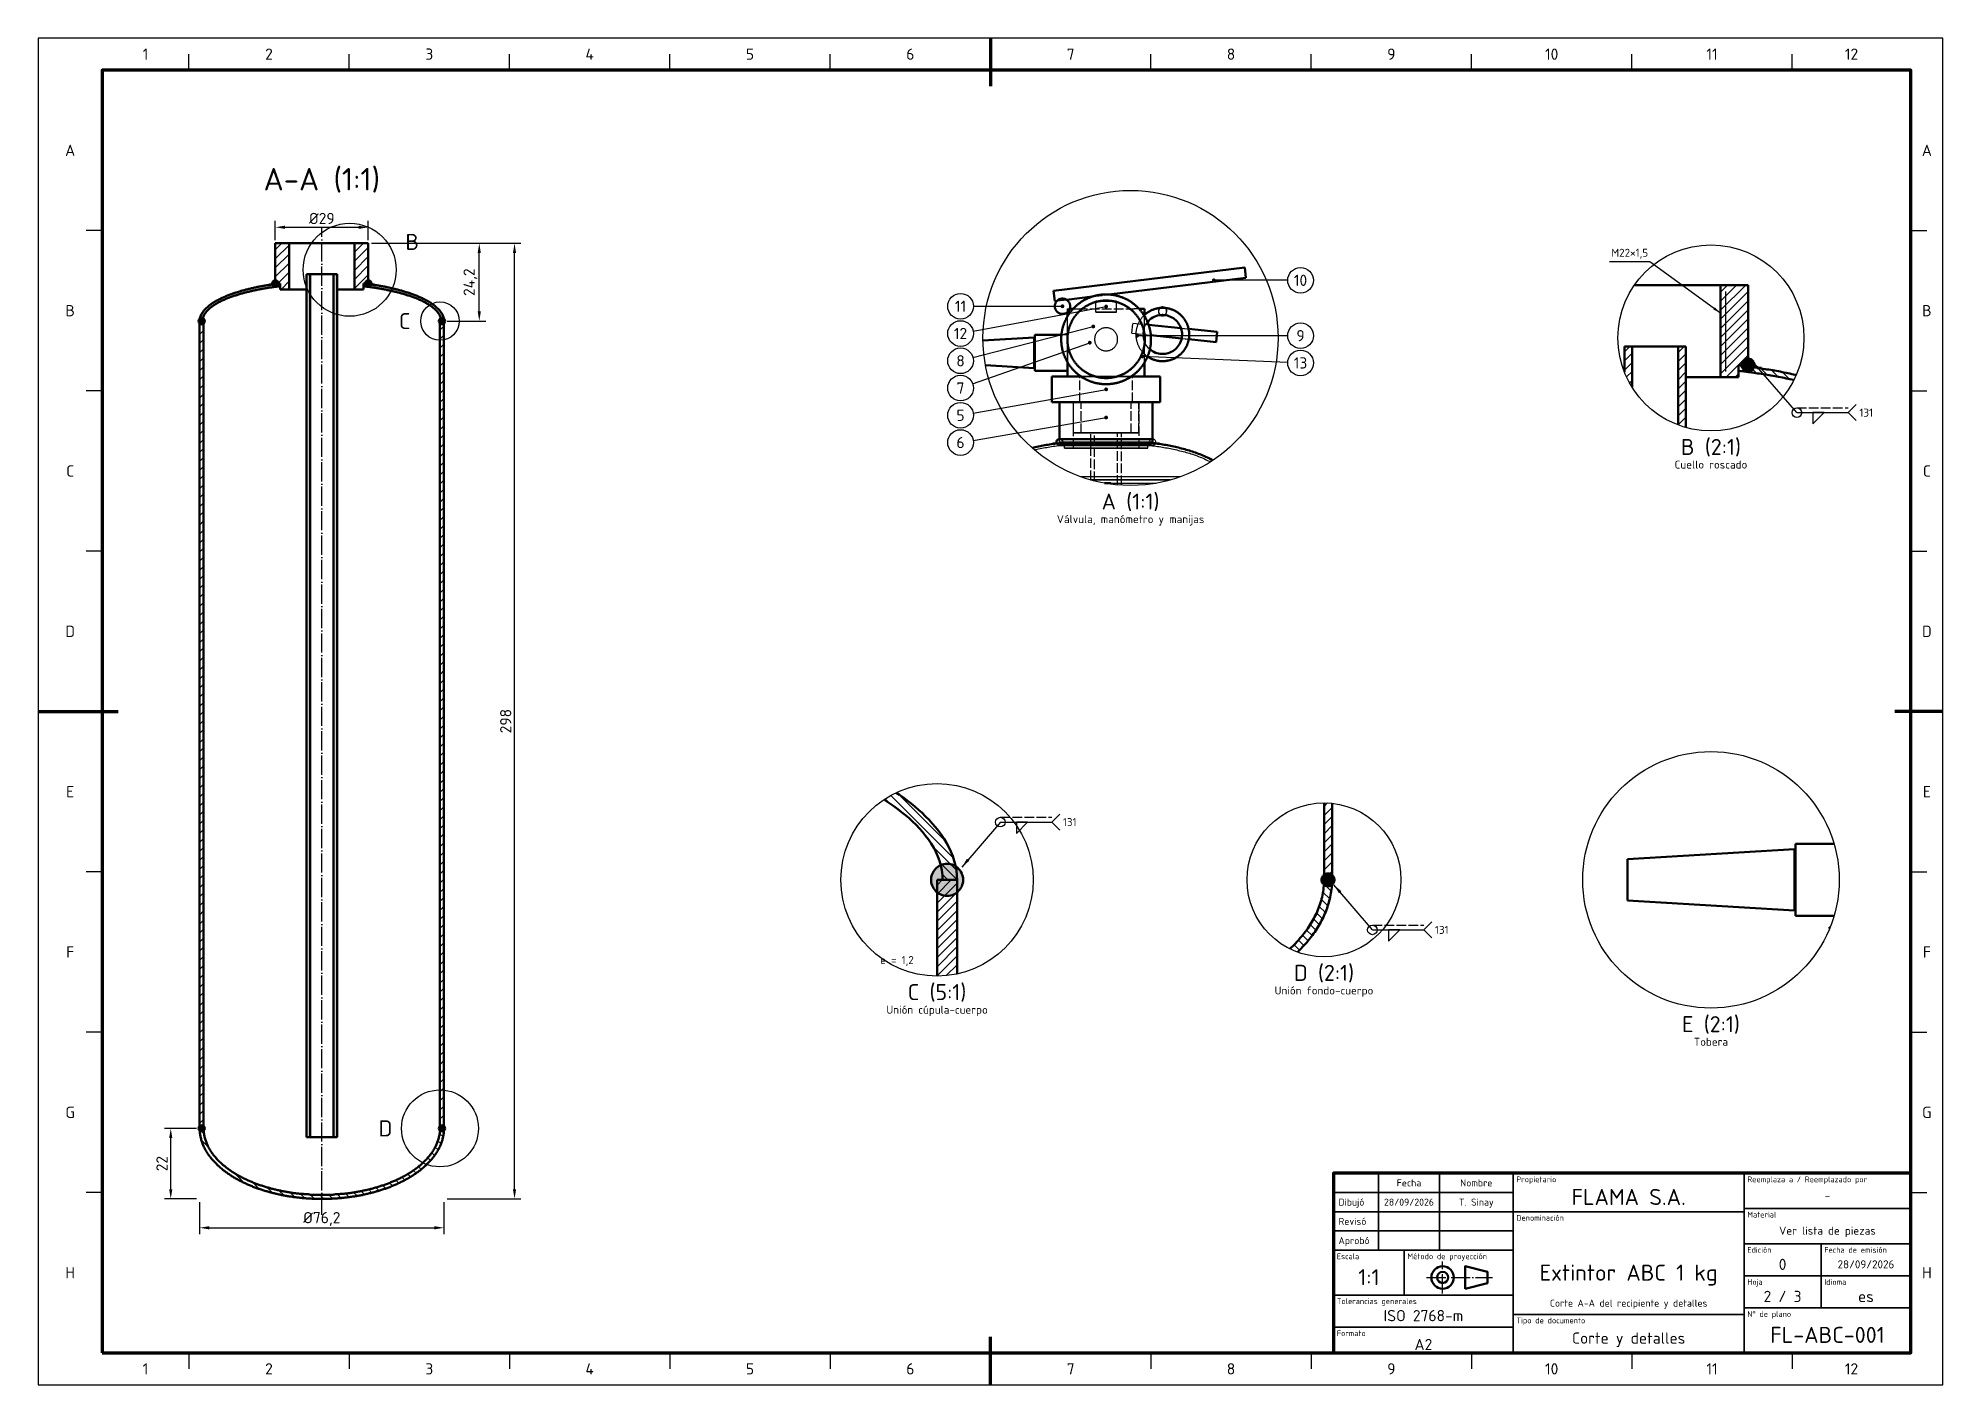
# Paper-space layout 'Lamina_A2' of a CAD drawing. Header units: millimetres. Extents: x 0 to 594, y 0 to 420.
# The model-space entities are those that its viewports show. They can reach past a viewport. Long polylines and large blocks are cut down to what shows.
import ezdxf
from ezdxf.enums import TextEntityAlignment as Align

# ---------------------------------------------------------------- set-up
doc = ezdxf.new("R2010")
doc.units = ezdxf.units.MM
doc.linetypes.add('ISO02-TRAZOS', pattern=[3.75, 3, -0.75])
doc.linetypes.add('ISO04-TRAZO-PUNTO', pattern=[7.625, 6, -0.75, 0.125, -0.75])
for name, color, linetype, lineweight in [('01-VISIBLE', 7, 'CONTINUOUS', 50), ('02-OCULTA', 4, 'ISO02-TRAZOS', 25), ('03-EJE', 1, 'ISO04-TRAZO-PUNTO', 25), ('04-COTA', 3, 'CONTINUOUS', 25), ('05-RAYADO', 8, 'CONTINUOUS', 25), ('06-TEXTO', 7, 'CONTINUOUS', 25), ('07-RECUADRO', 7, 'CONTINUOUS', 70), ('08-FINA', 5, 'CONTINUOUS', 25), ('10-ROTULO', 7, 'CONTINUOUS', 35), ('11-TEXTO-ROTULO', 7, 'CONTINUOUS', 25), ('12-SOLDADURA', 6, 'CONTINUOUS', 25)]:
    doc.layers.add(name, color=color, linetype=linetype, lineweight=lineweight)
doc.styles.add('ISO3098', font='isocpeur.ttf')
doc.dimstyles.new('FLAMA-ISO', dxfattribs={"dimtxt": 3.5, "dimasz": 3, "dimexe": 2, "dimexo": 1, "dimgap": 1, "dimtad": 1, "dimdec": 1, "dimtxsty": 'ISO3098', "dimcen": 2.5, "dimclrd": 3, "dimclre": 3, "dimclrt": 3, "dimazin": 3, "dimtfac": 1, "dimtmove": 0, "dimatfit": 3, "dimlwd": 25, "dimlwe": 25})

psp = doc.layouts.new('Lamina_A2')

msp = doc.modelspace()

# ---------------------------------------------------------------- texts
at = {"layer": '06-TEXTO', "style": 'ISO3098'}
for s, height, p in [('1', 3.5, (33.5, 415)), ('2', 3.5, (72, 415)), ('3', 3.5, (122, 415)), ('4', 3.5, (172, 415)), ('5', 3.5, (222, 415)), ('6', 3.5, (272, 415)), ('7', 3.5, (322, 415)), ('8', 3.5, (372, 415)), ('9', 3.5, (422, 415)), ('10', 3.5, (472, 415)), ('11', 3.5, (522, 415)), ('12', 3.5, (565.5, 415)), ('A', 3.5, (10, 385)), ('A', 3.5, (589, 385)), ('A-A (1:1)', 7, (88.47, 376)), ('B', 5, (116.67, 356.45)), ('10', 3.5, (393.68, 344.46)), ('B', 3.5, (10, 335)), ('C', 5, (114.32, 331.75)), ('11', 3.5, (287.65, 336.37)), ('B', 3.5, (589, 335)), ('12', 3.5, (287.65, 327.87)), ('9', 3.5, (393.68, 327.2)), ('8', 3.5, (287.65, 319.37)), ('13', 3.5, (393.68, 318.7)), ('7', 3.5, (287.65, 310.87)), ('5', 3.5, (287.65, 302.37)), ('6', 3.5, (287.65, 293.87)), ('B (2:1)', 5, (521.67, 292.5)), ('C', 3.5, (10, 285)), ('Cuello roscado', 2.5, (521.67, 287)), ('C', 3.5, (589, 285)), ('A (1:1)', 5, (340.67, 275.49)), ('Válvula, manómetro y manijas', 2.5, (340.67, 269.99)), ('D', 3.5, (10, 235)), ('D', 3.5, (589, 235)), ('E', 3.5, (10, 185)), ('E', 3.5, (589, 185)), ('F', 3.5, (10, 135)), ('F', 3.5, (589, 135)), ('e = 1,2', 2.5, (267.83, 132.5)), ('D (2:1)', 5, (401, 128.5)), ('C (5:1)', 5, (280.33, 122.5)), ('Unión fondo-cuerpo', 2.5, (401, 123)), ('Unión cúpula-cuerpo', 2.5, (280.33, 117)), ('E (2:1)', 5, (521.67, 112.5)), ('Tobera', 2.5, (521.67, 107)), ('G', 3.5, (10, 85)), ('G', 3.5, (589, 85)), ('D', 5, (108.32, 80)), ('H', 3.5, (10, 35)), ('H', 3.5, (589, 35)), ('1', 3.5, (33.5, 5)), ('2', 3.5, (72, 5)), ('3', 3.5, (122, 5)), ('4', 3.5, (172, 5)), ('5', 3.5, (222, 5)), ('6', 3.5, (272, 5)), ('7', 3.5, (322, 5)), ('8', 3.5, (372, 5)), ('9', 3.5, (422, 5)), ('10', 3.5, (472, 5)), ('11', 3.5, (522, 5)), ('12', 3.5, (565.5, 5))]:
    msp.add_text(s, height=height, dxfattribs=at).set_placement(p, align=Align.MIDDLE_CENTER)
msp.add_text('M22×1,5', height=2.5, dxfattribs=at).set_placement((496.34, 351.05), align=Align.BOTTOM_CENTER)
at = {"layer": '11-TEXTO-ROTULO', "style": 'ISO3098'}
for s, height, p in [('Fecha', 2.2, (427.5, 63)), ('Nombre', 2.2, (448.5, 63)), ('FLAMA S.A.', 5, (496, 58.6)), ('28/09/2026', 2.2, (427.5, 57)), ('T. Sinay', 2.2, (448.5, 57)), ('-', 2.5, (558, 59.1)), ('Ver lista de piezas', 2.5, (558, 48.1)), ('1:1', 5, (415, 33.6)), ('Extintor ABC 1 kg', 5, (496, 35)), ('0', 3.5, (544, 37.6)), ('28/09/2026', 2.5, (570, 37.6)), ('Corte A-A del recipiente y detalles', 2.2, (496, 25.5)), ('2 / 3', 3.5, (544, 27.6)), ('es', 3.5, (570, 27.6)), ('ISO 2768-m', 3.5, (432, 21.6)), ('FL-ABC-001', 5, (558, 15.6)), ('A2', 3.5, (432, 12.6)), ('Corte y detalles', 3.5, (496, 14.6))]:
    msp.add_text(s, height=height, dxfattribs=at).set_placement(p, align=Align.MIDDLE_CENTER)
for s, p in [('Propietario', (461, 65)), ('Reemplaza a / Reemplazado por', (533, 65)), ('Material', (533, 54)), ('Denominación', (461, 53)), ('Edición', (533, 43)), ('Fecha de emisión', (557, 43)), ('Escala', (405, 41)), ('Método de proyección', (427, 41)), ('Hoja', (533, 33)), ('Idioma', (557, 33)), ('Tolerancias generales', (405, 27)), ('Tipo de documento', (461, 21)), ('N° de plano', (533, 23)), ('Formato', (405, 17))]:
    msp.add_text(s, height=1.8, dxfattribs=at).set_placement(p, align=Align.TOP_LEFT)
for s, p in [('Dibujó', (405.5, 57)), ('Revisó', (405.5, 51)), ('Aprobó', (405.5, 45))]:
    msp.add_text(s, height=2.2, dxfattribs=at).set_placement(p, align=Align.MIDDLE_LEFT)
at = {"layer": '12-SOLDADURA', "style": 'ISO3098'}
for p in [(567.97, 303.2), (319.58, 175.5), (435.6, 141.9)]:
    msp.add_text('131', height=2.5, dxfattribs=at).set_placement(p, align=Align.MIDDLE_LEFT)

# ---------------------------------------------------------------- dimensions: what is measured, and where the dimension line sits
at = {"layer": '04-COTA'}
for base, p1, p2 in [((73.97, 361), (73.97, 356), (102.97, 356)), ((50.37, 49), (50.37, 58), (126.57, 58))]:
    msp.add_linear_dim(base=base, p1=p1, p2=p2, dimstyle='FLAMA-ISO', override={"dimlfac": 1, "dimpost": '%%c<>'}, dxfattribs=at).render()
for base, p1, p2 in [((148.57, 58), (126.57, 58), (102.97, 356)), ((137.575, 331.7501), (126.575, 331.7501), (102.975, 356)), ((41.37, 58), (50.37, 58), (50.37, 80))]:
    msp.add_linear_dim(base=base, p1=p1, p2=p2, angle=90, dimstyle='FLAMA-ISO', override={"dimlfac": 1}, dxfattribs=at).render()

# ---------------------------------------------------------------- hatches: boundary and pattern name
at = {"layer": '05-RAYADO'}
h = msp.add_hatch(dxfattribs=at)
h.set_pattern_fill('ANSI31', scale=0.62992)
h.paths.add_polyline_path([(78.29, 341.62), (75.46, 341.62), (75.46, 343.5), (73.97, 343.5), (73.97, 356), (78.29, 356)])
h = msp.add_hatch(dxfattribs=at)
h.set_pattern_fill('ANSI31', scale=0.62992)
h.paths.add_polyline_path([(102.97, 343.5), (101.48, 343.5), (101.48, 341.62), (98.66, 341.62), (98.66, 356), (102.97, 356)])
h = msp.add_hatch(color=7, dxfattribs=at)
h.dxf.hatch_style = 1
h.paths.add_polyline_path([(84.88, 77.25), (83.67, 77.25), (83.67, 346.4), (84.88, 346.4)])
h = msp.add_hatch(color=7, dxfattribs=at)
h.dxf.hatch_style = 1
h.paths.add_polyline_path([(92.07, 346.4), (93.27, 346.4), (93.27, 77.25), (92.07, 77.25)])
h = msp.add_hatch(color=7, dxfattribs=at)
h.dxf.hatch_style = 1
h.paths.add_polyline_path([(51.27, 331.75), (50.37, 331.75), (50.38, 331.95), (50.39, 332.15), (50.42, 332.35), (50.45, 332.55), (50.5, 332.74), (50.55, 332.94), (50.61, 333.13), (50.68, 333.32), (50.75, 333.5), (50.84, 333.69), (50.93, 333.87), (51.02, 334.04), (51.12, 334.22), (51.23, 334.39), (51.34, 334.55), (51.46, 334.71), (51.58, 334.87), (51.71, 335.03), (51.84, 335.18), (51.97, 335.33), (52.11, 335.48), (52.25, 335.62), (52.39, 335.77), (52.54, 335.9), (52.69, 336.04), (52.84, 336.17), (52.99, 336.3), (53.15, 336.43), (53.3, 336.56), (53.46, 336.68), (53.62, 336.8), (53.78, 336.92), (53.95, 337.04), (54.11, 337.15), (54.28, 337.26), (54.45, 337.37), (54.62, 337.48), (54.79, 337.59), (54.96, 337.69), (55.13, 337.8), (55.3, 337.9), (55.48, 338), (55.65, 338.1), (55.83, 338.19), (56, 338.29), (56.18, 338.38), (56.36, 338.48), (56.54, 338.57), (56.72, 338.66), (56.9, 338.75), (57.08, 338.83), (57.26, 338.92), (57.44, 339), (57.63, 339.09), (57.81, 339.17), (57.99, 339.25), (58.18, 339.33), (58.36, 339.41), (58.55, 339.49), (58.73, 339.56), (58.92, 339.64), (59.11, 339.71), (59.29, 339.79), (59.48, 339.86), (59.67, 339.93), (59.86, 340), (60.04, 340.07), (60.23, 340.14), (60.42, 340.21), (60.61, 340.28), (60.8, 340.34), (60.99, 340.41), (61.18, 340.47), (61.37, 340.53), (61.56, 340.6), (61.75, 340.66), (61.94, 340.72), (62.14, 340.78), (62.33, 340.84), (62.52, 340.9), (62.71, 340.96), (62.9, 341.02), (63.1, 341.07), (63.29, 341.13), (63.48, 341.19), (63.68, 341.24), (63.87, 341.29), (64.06, 341.35), (64.26, 341.4), (64.45, 341.45), (64.64, 341.5), (64.84, 341.56), (65.03, 341.6), (65.23, 341.65), (65.42, 341.7), (65.62, 341.75), (65.81, 341.8), (66.01, 341.84), (66.2, 341.89), (66.4, 341.93), (66.6, 341.98), (66.79, 342.02), (66.99, 342.07), (67.18, 342.11), (67.38, 342.16), (67.58, 342.2), (67.77, 342.24), (67.97, 342.29), (68.16, 342.33), (68.36, 342.37), (68.56, 342.42), (68.75, 342.46), (68.95, 342.5), (69.15, 342.53), (69.34, 342.57), (69.54, 342.61), (69.74, 342.64), (69.94, 342.67), (70.14, 342.71), (70.33, 342.74), (70.53, 342.77), (70.73, 342.8), (70.93, 342.83), (71.13, 342.86), (71.33, 342.89), (71.53, 342.93), (71.72, 342.96), (71.92, 342.99), (72.12, 343.02), (72.32, 343.05), (72.52, 343.08), (72.72, 343.11), (72.73, 343.14), (72.53, 343.12), (72.33, 343.1), (72.13, 343.08), (71.93, 343.07), (72.09, 343.09), (72.28, 343.12), (72.48, 343.14), (72.68, 343.17), (72.88, 343.19), (73.08, 343.21), (73.28, 343.24), (73.48, 343.26), (73.68, 343.29), (73.88, 343.31), (74.08, 343.33), (74.28, 343.36), (74.48, 343.38), (74.68, 343.4), (74.88, 343.43), (75.08, 343.45), (75.28, 343.48), (75.47, 343.5), (75.47, 342.62), (75.28, 342.6), (75.08, 342.57), (74.88, 342.55), (74.68, 342.52), (74.48, 342.5), (74.28, 342.47), (74.08, 342.45), (73.88, 342.42), (73.68, 342.39), (73.48, 342.37), (73.28, 342.34), (73.08, 342.31), (72.88, 342.28), (72.68, 342.25), (72.48, 342.22), (72.28, 342.19), (72.08, 342.16), (71.88, 342.13), (71.68, 342.1), (71.49, 342.07), (71.29, 342.04), (71.09, 342.01), (70.89, 341.97), (70.69, 341.94), (70.49, 341.9), (70.29, 341.87), (70.1, 341.84), (69.9, 341.8), (69.7, 341.76), (69.5, 341.73), (69.3, 341.69), (69.11, 341.65), (68.91, 341.62), (68.71, 341.58), (68.51, 341.54), (68.32, 341.5), (68.12, 341.46), (67.92, 341.42), (67.72, 341.38), (67.53, 341.34), (67.33, 341.29), (67.13, 341.25), (66.94, 341.21), (66.74, 341.16), (66.54, 341.12), (66.35, 341.07), (66.15, 341.03), (65.96, 340.98), (65.76, 340.94), (65.56, 340.89), (65.37, 340.84), (65.17, 340.79), (64.98, 340.74), (64.78, 340.69), (64.59, 340.64), (64.39, 340.59), (64.2, 340.54), (64, 340.49), (63.81, 340.43), (63.62, 340.38), (63.42, 340.33), (63.23, 340.27), (63.04, 340.21), (62.84, 340.16), (62.65, 340.1), (62.46, 340.04), (62.26, 339.98), (62.07, 339.92), (61.88, 339.86), (61.69, 339.8), (61.5, 339.74), (61.31, 339.67), (61.12, 339.61), (60.92, 339.54), (60.73, 339.48), (60.54, 339.41), (60.35, 339.34), (60.17, 339.28), (59.98, 339.21), (59.79, 339.14), (59.6, 339.06), (59.41, 338.99), (59.22, 338.92), (59.04, 338.84), (58.85, 338.77), (58.67, 338.69), (58.48, 338.61), (58.29, 338.53), (58.11, 338.45), (57.93, 338.37), (57.74, 338.29), (57.56, 338.2), (57.38, 338.12), (57.2, 338.03), (57.02, 337.94), (56.84, 337.85), (56.66, 337.76), (56.48, 337.67), (56.3, 337.57), (56.12, 337.48), (55.95, 337.38), (55.77, 337.28), (55.6, 337.18), (55.42, 337.07), (55.25, 336.97), (55.08, 336.86), (54.91, 336.75), (54.75, 336.64), (54.58, 336.53), (54.41, 336.41), (54.25, 336.3), (54.09, 336.18), (53.93, 336.05), (53.77, 335.93), (53.62, 335.8), (53.46, 335.67), (53.31, 335.54), (53.16, 335.4), (53.02, 335.26), (52.88, 335.12), (52.74, 334.97), (52.6, 334.82), (52.47, 334.67), (52.35, 334.51), (52.22, 334.35), (52.11, 334.19), (51.99, 334.02), (51.89, 333.85), (51.79, 333.68), (51.7, 333.5), (51.62, 333.31), (51.54, 333.12), (51.47, 332.93), (51.41, 332.74), (51.36, 332.55), (51.32, 332.35), (51.29, 332.15), (51.28, 331.95)])
h = msp.add_hatch(color=7, dxfattribs=at)
h.dxf.hatch_style = 1
h.paths.add_polyline_path([(72.97, 343.5), (73, 343.7), (73.06, 343.89), (73.15, 344.07), (73.29, 344.22), (73.45, 344.35), (73.63, 344.44), (73.82, 344.49), (74.03, 344.5), (74.23, 344.47), (74.42, 344.4), (74.59, 344.29), (74.73, 344.15), (74.85, 343.99), (74.93, 343.8), (74.97, 343.6), (74.97, 343.4), (74.93, 343.2), (74.85, 343.01), (74.73, 342.85), (74.59, 342.71), (74.42, 342.6), (74.23, 342.53), (74.03, 342.5), (73.82, 342.51), (73.63, 342.56), (73.45, 342.65), (73.29, 342.78), (73.15, 342.93), (73.06, 343.11), (73, 343.3)])
h = msp.add_hatch(color=7, dxfattribs=at)
h.dxf.hatch_style = 1
h.paths.add_polyline_path([(101.47, 343.5), (101.67, 343.48), (101.87, 343.45), (102.07, 343.43), (102.27, 343.41), (102.46, 343.38), (102.66, 343.36), (102.87, 343.33), (103.07, 343.31), (103.27, 343.29), (103.47, 343.26), (103.66, 343.24), (103.86, 343.21), (104.07, 343.19), (104.26, 343.17), (104.46, 343.14), (104.66, 343.12), (104.86, 343.09), (105.03, 343.07), (104.83, 343.08), (104.63, 343.1), (104.43, 343.12), (104.23, 343.14), (104.23, 343.11), (104.43, 343.08), (104.63, 343.05), (104.83, 343.02), (105.02, 342.99), (105.22, 342.96), (105.42, 342.93), (105.62, 342.9), (105.82, 342.86), (106.02, 342.83), (106.21, 342.8), (106.41, 342.77), (106.61, 342.74), (106.81, 342.71), (107.01, 342.68), (107.21, 342.64), (107.4, 342.61), (107.6, 342.57), (107.8, 342.53), (108, 342.5), (108.19, 342.46), (108.39, 342.42), (108.59, 342.37), (108.78, 342.33), (108.98, 342.29), (109.18, 342.25), (109.37, 342.2), (109.57, 342.16), (109.76, 342.11), (109.96, 342.07), (110.16, 342.02), (110.35, 341.98), (110.55, 341.94), (110.74, 341.89), (110.94, 341.84), (111.13, 341.8), (111.33, 341.75), (111.52, 341.7), (111.72, 341.65), (111.91, 341.61), (112.11, 341.56), (112.3, 341.51), (112.5, 341.45), (112.69, 341.4), (112.88, 341.35), (113.08, 341.3), (113.27, 341.24), (113.47, 341.19), (113.66, 341.13), (113.85, 341.07), (114.04, 341.02), (114.24, 340.96), (114.43, 340.9), (114.62, 340.84), (114.81, 340.78), (115, 340.72), (115.19, 340.66), (115.39, 340.6), (115.58, 340.54), (115.77, 340.47), (115.96, 340.41), (116.15, 340.34), (116.34, 340.28), (116.53, 340.21), (116.72, 340.14), (116.9, 340.07), (117.09, 340), (117.28, 339.93), (117.47, 339.86), (117.66, 339.79), (117.84, 339.71), (118.03, 339.64), (118.22, 339.56), (118.4, 339.49), (118.59, 339.41), (118.77, 339.33), (118.95, 339.25), (119.14, 339.17), (119.32, 339.09), (119.5, 339), (119.69, 338.92), (119.87, 338.83), (120.05, 338.75), (120.23, 338.66), (120.41, 338.57), (120.59, 338.48), (120.77, 338.38), (120.94, 338.29), (121.12, 338.19), (121.3, 338.1), (121.47, 338), (121.65, 337.9), (121.82, 337.8), (121.99, 337.69), (122.16, 337.59), (122.33, 337.48), (122.5, 337.37), (122.67, 337.26), (122.84, 337.15), (123, 337.04), (123.16, 336.92), (123.33, 336.8), (123.49, 336.68), (123.65, 336.56), (123.8, 336.43), (123.96, 336.3), (124.11, 336.17), (124.26, 336.04), (124.41, 335.9), (124.56, 335.77), (124.7, 335.62), (124.84, 335.48), (124.98, 335.33), (125.11, 335.18), (125.24, 335.03), (125.37, 334.87), (125.49, 334.72), (125.61, 334.55), (125.72, 334.39), (125.83, 334.22), (125.93, 334.04), (126.02, 333.87), (126.11, 333.69), (126.2, 333.51), (126.27, 333.32), (126.34, 333.13), (126.4, 332.94), (126.45, 332.74), (126.5, 332.55), (126.53, 332.35), (126.56, 332.15), (126.57, 331.95), (126.57, 331.75), (125.67, 331.75), (125.67, 331.95), (125.66, 332.15), (125.63, 332.35), (125.59, 332.55), (125.54, 332.74), (125.48, 332.93), (125.41, 333.12), (125.33, 333.31), (125.25, 333.5), (125.16, 333.68), (125.06, 333.85), (124.96, 334.02), (124.84, 334.19), (124.73, 334.35), (124.6, 334.51), (124.48, 334.67), (124.35, 334.82), (124.21, 334.97), (124.07, 335.12), (123.93, 335.26), (123.79, 335.4), (123.64, 335.54), (123.49, 335.67), (123.33, 335.8), (123.18, 335.93), (123.02, 336.05), (122.86, 336.18), (122.7, 336.3), (122.54, 336.41), (122.37, 336.53), (122.2, 336.64), (122.04, 336.75), (121.87, 336.86), (121.7, 336.97), (121.53, 337.07), (121.35, 337.18), (121.18, 337.28), (121, 337.38), (120.83, 337.48), (120.65, 337.57), (120.47, 337.67), (120.29, 337.76), (120.11, 337.85), (119.93, 337.94), (119.75, 338.03), (119.57, 338.12), (119.39, 338.2), (119.21, 338.29), (119.02, 338.37), (118.84, 338.45), (118.66, 338.53), (118.47, 338.61), (118.28, 338.69), (118.1, 338.77), (117.91, 338.84), (117.73, 338.92), (117.54, 338.99), (117.35, 339.06), (117.16, 339.14), (116.97, 339.21), (116.78, 339.28), (116.6, 339.34), (116.41, 339.41), (116.22, 339.48), (116.03, 339.54), (115.83, 339.61), (115.64, 339.67), (115.45, 339.74), (115.26, 339.8), (115.07, 339.86), (114.88, 339.92), (114.69, 339.98), (114.49, 340.04), (114.3, 340.1), (114.11, 340.16), (113.91, 340.21), (113.72, 340.27), (113.53, 340.33), (113.33, 340.38), (113.14, 340.43), (112.95, 340.49), (112.75, 340.54), (112.56, 340.59), (112.36, 340.64), (112.17, 340.69), (111.97, 340.74), (111.78, 340.79), (111.58, 340.84), (111.39, 340.89), (111.19, 340.94), (110.99, 340.98), (110.8, 341.03), (110.6, 341.07), (110.41, 341.12), (110.21, 341.16), (110.01, 341.21), (109.82, 341.25), (109.62, 341.29), (109.42, 341.34), (109.23, 341.38), (109.03, 341.42), (108.83, 341.46), (108.63, 341.5), (108.44, 341.54), (108.24, 341.58), (108.04, 341.62), (107.84, 341.65), (107.65, 341.69), (107.45, 341.73), (107.25, 341.76), (107.05, 341.8), (106.85, 341.84), (106.66, 341.87), (106.46, 341.9), (106.26, 341.94), (106.06, 341.97), (105.86, 342.01), (105.66, 342.04), (105.46, 342.07), (105.27, 342.1), (105.07, 342.13), (104.87, 342.16), (104.67, 342.19), (104.47, 342.22), (104.27, 342.25), (104.07, 342.28), (103.87, 342.31), (103.67, 342.34), (103.47, 342.37), (103.27, 342.39), (103.07, 342.42), (102.87, 342.45), (102.67, 342.47), (102.47, 342.5), (102.27, 342.52), (102.07, 342.55), (101.87, 342.57), (101.67, 342.6), (101.47, 342.62)])
h = msp.add_hatch(color=7, dxfattribs=at)
h.dxf.hatch_style = 1
h.paths.add_polyline_path([(103.97, 343.5), (103.95, 343.3), (103.89, 343.11), (103.8, 342.93), (103.66, 342.78), (103.5, 342.65), (103.32, 342.56), (103.13, 342.51), (102.92, 342.5), (102.72, 342.53), (102.53, 342.6), (102.36, 342.71), (102.22, 342.85), (102.1, 343.01), (102.02, 343.2), (101.98, 343.4), (101.98, 343.6), (102.02, 343.8), (102.1, 343.99), (102.22, 344.15), (102.36, 344.29), (102.53, 344.4), (102.72, 344.47), (102.92, 344.5), (103.13, 344.49), (103.32, 344.44), (103.5, 344.35), (103.66, 344.22), (103.8, 344.07), (103.89, 343.89), (103.95, 343.7)])
h = msp.add_hatch(dxfattribs=at)
h.set_pattern_fill('ANSI31', scale=0.62992)
h.paths.add_polyline_path([(530.29, 318), (530.29, 314.24), (524.64, 314.24), (524.64, 343), (533.27, 343), (533.27, 318)])
h = msp.add_hatch(color=7, dxfattribs=at)
h.dxf.hatch_style = 1
h.paths.add_polyline_path([(50, 331.75), (50.02, 331.95), (50.08, 332.14), (50.18, 332.32), (50.31, 332.47), (50.47, 332.6), (50.65, 332.69), (50.85, 332.74), (51.05, 332.75), (51.25, 332.72), (51.44, 332.65), (51.61, 332.54), (51.76, 332.4), (51.87, 332.24), (51.95, 332.05), (51.99, 331.85), (51.99, 331.65), (51.95, 331.45), (51.87, 331.26), (51.76, 331.1), (51.61, 330.96), (51.44, 330.85), (51.25, 330.78), (51.05, 330.75), (50.85, 330.76), (50.65, 330.81), (50.47, 330.9), (50.31, 331.03), (50.18, 331.18), (50.08, 331.36), (50.02, 331.55)])
h = msp.add_hatch(color=7, dxfattribs=at)
h.dxf.hatch_style = 1
h.paths.add_polyline_path([(126.95, 331.75), (126.93, 331.55), (126.87, 331.36), (126.77, 331.18), (126.64, 331.03), (126.48, 330.9), (126.3, 330.81), (126.1, 330.76), (125.9, 330.75), (125.7, 330.78), (125.51, 330.85), (125.34, 330.96), (125.19, 331.1), (125.08, 331.26), (125, 331.45), (124.96, 331.65), (124.96, 331.85), (125, 332.05), (125.08, 332.24), (125.19, 332.4), (125.34, 332.54), (125.51, 332.65), (125.7, 332.72), (125.9, 332.75), (126.1, 332.74), (126.3, 332.69), (126.48, 332.6), (126.64, 332.47), (126.77, 332.32), (126.87, 332.14), (126.93, 331.95)])
h = msp.add_hatch(dxfattribs=at)
h.set_pattern_fill('ANSI31', scale=0.62992)
h.paths.add_polyline_path([(51.62, 80), (50.37, 80), (50.37, 331.75), (51.62, 331.75)])
h = msp.add_hatch(dxfattribs=at)
h.set_pattern_fill('ANSI31', scale=0.62992)
h.paths.add_polyline_path([(125.32, 331.75), (126.57, 331.75), (126.57, 80), (125.32, 80)])
h = msp.add_hatch(dxfattribs=at)
h.set_pattern_fill('ANSI31', scale=0.62992)
h.paths.add_polyline_path([(494.67, 323.8), (497.07, 323.8), (497.07, 311.15), (496.79, 311.59), (496.43, 312.21), (496.09, 312.83), (495.76, 313.46), (495.45, 314.1), (495.15, 314.75), (494.87, 315.4), (494.67, 315.92)])
h = msp.add_hatch(dxfattribs=at)
h.set_pattern_fill('ANSI31', scale=0.62992)
h.paths.add_polyline_path([(513.87, 323.8), (513.87, 298.57), (513.25, 298.75), (512.57, 298.96), (511.9, 299.2), (511.47, 299.36), (511.47, 323.8)])
h = msp.add_hatch(dxfattribs=at)
h.set_pattern_fill('ANSI31', scale=0.62992, angle=90)
h.paths.add_polyline_path([(530.67, 317.95), (531.06, 317.91), (531.46, 317.86), (531.85, 317.81), (532.24, 317.76), (532.64, 317.72), (533.05, 317.67), (533.46, 317.62), (533.85, 317.57), (534.25, 317.52), (534.63, 317.48), (535.04, 317.43), (535.45, 317.38), (535.83, 317.33), (536.24, 317.28), (536.63, 317.23), (537.04, 317.18), (537.37, 317.13), (536.97, 317.17), (536.57, 317.2), (536.17, 317.24), (535.77, 317.27), (535.78, 317.23), (536.17, 317.16), (536.57, 317.1), (536.97, 317.03), (537.36, 316.97), (537.76, 316.91), (538.16, 316.85), (538.56, 316.79), (538.95, 316.73), (539.35, 316.67), (539.75, 316.61), (540.14, 316.54), (540.54, 316.48), (540.94, 316.42), (541.33, 316.35), (541.73, 316.28), (542.12, 316.21), (542.52, 316.14), (542.92, 316.07), (543.31, 315.99), (543.7, 315.91), (544.1, 315.83), (544.49, 315.75), (544.88, 315.66), (545.28, 315.58), (545.67, 315.49), (546.06, 315.4), (546.45, 315.32), (546.84, 315.23), (547.24, 315.14), (547.63, 315.05), (548.02, 314.96), (548.25, 314.91), (548.18, 314.75), (547.88, 314.1), (547.57, 313.46), (547.53, 313.38), (547.34, 313.42), (546.95, 313.5), (546.56, 313.59), (546.16, 313.67), (545.77, 313.76), (545.37, 313.84), (544.98, 313.92), (544.58, 314), (544.19, 314.08), (543.79, 314.16), (543.4, 314.23), (543, 314.31), (542.61, 314.38), (542.21, 314.46), (541.82, 314.53), (541.42, 314.6), (541.02, 314.67), (540.63, 314.74), (540.23, 314.81), (539.83, 314.88), (539.44, 314.94), (539.04, 315.01), (538.64, 315.08), (538.24, 315.14), (537.85, 315.2), (537.45, 315.27), (537.05, 315.33), (536.65, 315.39), (536.25, 315.45), (535.86, 315.51), (535.46, 315.56), (535.06, 315.62), (534.66, 315.68), (534.26, 315.73), (533.86, 315.79), (533.46, 315.84), (533.06, 315.89), (532.66, 315.94), (532.27, 315.99), (531.87, 316.04), (531.47, 316.09), (531.07, 316.14), (530.67, 316.19), (530.27, 316.24), (530.27, 318)])
h = msp.add_hatch(color=7, dxfattribs=at)
h.dxf.hatch_style = 1
h.paths.add_polyline_path([(535.23, 317.6), (535.1, 317.21), (534.91, 316.86), (534.64, 316.55), (534.32, 316.3), (533.96, 316.12), (533.57, 316.02), (533.17, 316), (532.77, 316.06), (532.39, 316.2), (532.04, 316.42), (531.75, 316.7), (531.52, 317.03), (531.36, 317.4), (531.28, 317.8), (531.28, 318.2), (531.36, 318.6), (531.52, 318.97), (531.75, 319.3), (532.04, 319.58), (532.39, 319.8), (532.77, 319.94), (533.17, 320), (533.57, 319.98), (533.96, 319.88), (534.32, 319.7), (534.64, 319.45), (534.91, 319.14), (535.1, 318.79), (535.23, 318.4), (535.27, 318)])
h = msp.add_hatch(dxfattribs=at)
h.set_pattern_fill('ANSI31', scale=0.62992, angle=90)
h.paths.add_polyline_path([(267.89, 184.5), (268.71, 183.93), (269.53, 183.35), (270.34, 182.75), (271.15, 182.15), (271.94, 181.53), (272.72, 180.9), (273.5, 180.26), (274.26, 179.61), (275.02, 178.95), (275.76, 178.27), (276.48, 177.58), (277.2, 176.87), (277.9, 176.15), (278.59, 175.42), (279.25, 174.67), (279.9, 173.9), (280.54, 173.12), (281.15, 172.33), (281.73, 171.51), (282.3, 170.68), (282.84, 169.83), (283.35, 168.97), (283.83, 168.09), (284.28, 167.19), (284.7, 166.28), (285.07, 165.35), (285.42, 164.4), (285.72, 163.44), (285.98, 162.47), (286.2, 161.49), (286.37, 160.5), (286.49, 159.51), (286.56, 158.5), (286.58, 157.5), (282.08, 157.5), (282.07, 158.51), (282, 159.51), (281.86, 160.51), (281.65, 161.49), (281.39, 162.46), (281.08, 163.42), (280.75, 164.37), (280.38, 165.31), (279.97, 166.23), (279.51, 167.13), (279.02, 168), (278.49, 168.86), (277.93, 169.7), (277.34, 170.51), (276.73, 171.31), (276.09, 172.09), (275.44, 172.86), (274.77, 173.6), (274.07, 174.34), (273.36, 175.05), (272.64, 175.75), (271.9, 176.43), (271.15, 177.1), (270.38, 177.75), (269.6, 178.39), (268.81, 179.02), (268.01, 179.63), (267.21, 180.23), (266.39, 180.82), (265.56, 181.39), (264.73, 181.96), (263.89, 182.52), (263.83, 182.55), (264.28, 182.85), (264.91, 183.23), (265.55, 183.6), (266.19, 183.96), (266.84, 184.3), (267.51, 184.62), (267.63, 184.68)])
h = msp.add_hatch(dxfattribs=at)
h.set_pattern_fill('ANSI31', scale=0.62992)
h.paths.add_polyline_path([(403.5, 157.5), (401, 157.5), (401, 181.5), (401.59, 181.49), (402.18, 181.47), (402.77, 181.43), (403.35, 181.38), (403.5, 181.37)])
h = msp.add_hatch(color=7, dxfattribs=at)
h.dxf.hatch_style = 1
h.paths.add_polyline_path([(288.36, 156.49), (288.05, 155.53), (287.56, 154.64), (286.9, 153.88), (286.1, 153.26), (285.19, 152.81), (284.22, 152.56), (283.21, 152.51), (282.21, 152.66), (281.26, 153.01), (280.4, 153.55), (279.66, 154.24), (279.09, 155.07), (278.69, 156), (278.48, 156.99), (278.48, 158.01), (278.69, 159), (279.09, 159.93), (279.66, 160.76), (280.4, 161.45), (281.26, 161.99), (282.21, 162.34), (283.21, 162.49), (284.22, 162.44), (285.19, 162.19), (286.1, 161.74), (286.9, 161.12), (287.56, 160.36), (288.05, 159.47), (288.36, 158.51), (288.46, 157.5)])
h = msp.add_hatch(dxfattribs=at)
h.set_pattern_fill('ANSI31', scale=0.62992)
h.paths.add_polyline_path([(286.58, 157.5), (286.58, 128.16), (286.19, 128.08), (285.46, 127.94), (284.74, 127.82), (284.01, 127.73), (283.27, 127.64), (282.54, 127.58), (281.81, 127.54), (281.07, 127.51), (280.33, 127.5), (280.33, 157.5)])
h = msp.add_hatch(dxfattribs=at)
h.set_pattern_fill('ANSI31', scale=0.62992, angle=90)
h.paths.add_polyline_path([(403.5, 157.1), (403.49, 156.7), (403.49, 156.3), (403.47, 155.9), (403.46, 155.5), (403.43, 155.1), (403.39, 154.7), (403.34, 154.3), (403.28, 153.91), (403.2, 153.51), (403.12, 153.12), (403.04, 152.73), (402.95, 152.34), (402.86, 151.95), (402.77, 151.56), (402.67, 151.17), (402.58, 150.78), (402.47, 150.4), (402.37, 150.01), (402.26, 149.62), (402.14, 149.24), (402.02, 148.86), (401.89, 148.48), (401.75, 148.1), (401.61, 147.73), (401.46, 147.36), (401.31, 146.99), (401.15, 146.62), (400.98, 146.26), (400.81, 145.89), (400.64, 145.53), (400.45, 145.18), (400.27, 144.82), (400.08, 144.47), (399.89, 144.12), (399.69, 143.77), (399.49, 143.42), (399.28, 143.08), (399.08, 142.74), (398.86, 142.4), (398.65, 142.06), (398.43, 141.72), (398.21, 141.39), (397.98, 141.06), (397.75, 140.73), (397.52, 140.41), (397.28, 140.09), (397.04, 139.77), (396.79, 139.45), (396.55, 139.13), (396.3, 138.82), (396.04, 138.51), (395.78, 138.21), (395.52, 137.9), (395.26, 137.6), (395, 137.3), (394.73, 137), (394.46, 136.71), (394.18, 136.42), (393.9, 136.13), (393.63, 135.84), (393.34, 135.55), (393.06, 135.27), (392.77, 134.99), (392.75, 134.97), (392.36, 135.11), (391.82, 135.33), (391.27, 135.56), (390.74, 135.8), (390.34, 136), (390.5, 136.15), (390.8, 136.43), (391.08, 136.71), (391.37, 136.99), (391.65, 137.27), (391.94, 137.56), (392.21, 137.85), (392.49, 138.14), (392.76, 138.43), (393.03, 138.73), (393.3, 139.03), (393.56, 139.33), (393.82, 139.64), (394.08, 139.95), (394.34, 140.26), (394.59, 140.57), (394.84, 140.88), (395.08, 141.2), (395.32, 141.52), (395.56, 141.85), (395.79, 142.17), (396.02, 142.5), (396.24, 142.83), (396.47, 143.17), (396.68, 143.51), (396.9, 143.85), (397.11, 144.19), (397.31, 144.53), (397.51, 144.88), (397.71, 145.23), (397.9, 145.59), (398.08, 145.94), (398.26, 146.3), (398.44, 146.66), (398.61, 147.02), (398.78, 147.39), (398.94, 147.75), (399.09, 148.12), (399.24, 148.5), (399.39, 148.87), (399.53, 149.25), (399.66, 149.63), (399.79, 150.01), (399.91, 150.39), (400.02, 150.77), (400.13, 151.16), (400.24, 151.55), (400.33, 151.94), (400.42, 152.33), (400.51, 152.72), (400.59, 153.11), (400.66, 153.51), (400.72, 153.9), (400.78, 154.3), (400.83, 154.7), (400.88, 155.1), (400.91, 155.5), (400.95, 155.9), (400.97, 156.3), (400.99, 156.7), (401, 157.1), (401, 157.5), (403.5, 157.5)])
h = msp.add_hatch(color=7, dxfattribs=at)
h.dxf.hatch_style = 1
h.paths.add_polyline_path([(404.21, 157.1), (404.09, 156.71), (403.89, 156.36), (403.63, 156.05), (403.31, 155.8), (402.94, 155.62), (402.55, 155.52), (402.15, 155.5), (401.75, 155.56), (401.37, 155.7), (401.03, 155.92), (400.73, 156.2), (400.5, 156.53), (400.34, 156.9), (400.26, 157.3), (400.26, 157.7), (400.34, 158.1), (400.5, 158.47), (400.73, 158.8), (401.03, 159.08), (401.37, 159.3), (401.75, 159.44), (402.15, 159.5), (402.55, 159.48), (402.94, 159.38), (403.31, 159.2), (403.63, 158.95), (403.89, 158.64), (404.09, 158.29), (404.21, 157.9), (404.25, 157.5)])
h = msp.add_hatch(color=7, dxfattribs=at)
h.dxf.hatch_style = 1
h.paths.add_polyline_path([(50, 80), (50.02, 80.2), (50.08, 80.39), (50.18, 80.57), (50.31, 80.72), (50.47, 80.85), (50.65, 80.94), (50.85, 80.99), (51.05, 81), (51.25, 80.97), (51.44, 80.9), (51.61, 80.79), (51.76, 80.65), (51.87, 80.49), (51.95, 80.3), (51.99, 80.1), (51.99, 79.9), (51.95, 79.7), (51.87, 79.51), (51.76, 79.35), (51.61, 79.21), (51.44, 79.1), (51.25, 79.03), (51.05, 79), (50.85, 79.01), (50.65, 79.06), (50.47, 79.15), (50.31, 79.28), (50.18, 79.43), (50.08, 79.61), (50.02, 79.8)])
h = msp.add_hatch(dxfattribs=at)
h.set_pattern_fill('ANSI31', scale=0.62992, angle=90)
h.paths.add_polyline_path([(126.57, 80), (126.57, 79.8), (126.57, 79.6), (126.57, 79.4), (126.56, 79.2), (126.55, 79), (126.54, 78.8), (126.52, 78.6), (126.5, 78.4), (126.46, 78.2), (126.43, 78.01), (126.38, 77.81), (126.34, 77.62), (126.3, 77.42), (126.26, 77.22), (126.21, 77.03), (126.16, 76.84), (126.11, 76.64), (126.06, 76.45), (126.01, 76.25), (125.95, 76.06), (125.89, 75.87), (125.83, 75.68), (125.77, 75.49), (125.7, 75.3), (125.63, 75.11), (125.56, 74.93), (125.48, 74.74), (125.4, 74.56), (125.32, 74.38), (125.23, 74.2), (125.14, 74.02), (125.05, 73.84), (124.96, 73.66), (124.86, 73.48), (124.77, 73.31), (124.67, 73.14), (124.57, 72.96), (124.47, 72.79), (124.36, 72.62), (124.26, 72.45), (124.15, 72.28), (124.04, 72.11), (123.93, 71.95), (123.82, 71.78), (123.7, 71.62), (123.58, 71.45), (123.46, 71.29), (123.34, 71.13), (123.22, 70.97), (123.1, 70.82), (122.97, 70.66), (122.85, 70.51), (122.72, 70.35), (122.59, 70.2), (122.46, 70.05), (122.32, 69.9), (122.19, 69.75), (122.05, 69.6), (121.92, 69.46), (121.78, 69.31), (121.64, 69.17), (121.5, 69.03), (121.36, 68.89), (121.21, 68.75), (121.07, 68.61), (120.92, 68.47), (120.78, 68.33), (120.63, 68.2), (120.48, 68.06), (120.33, 67.93), (120.18, 67.8), (120.03, 67.67), (119.87, 67.54), (119.72, 67.41), (119.57, 67.28), (119.41, 67.16), (119.25, 67.03), (119.1, 66.91), (118.94, 66.79), (118.78, 66.67), (118.62, 66.54), (118.46, 66.43), (118.3, 66.31), (118.13, 66.19), (117.97, 66.07), (117.81, 65.96), (117.64, 65.85), (117.48, 65.73), (117.31, 65.62), (117.14, 65.51), (116.98, 65.4), (116.81, 65.29), (116.64, 65.18), (116.47, 65.08), (116.3, 64.97), (116.13, 64.87), (115.96, 64.76), (115.79, 64.66), (115.61, 64.56), (115.44, 64.46), (115.27, 64.36), (115.09, 64.26), (114.92, 64.16), (114.74, 64.06), (114.57, 63.97), (114.39, 63.87), (114.21, 63.78), (114.04, 63.69), (113.86, 63.59), (113.68, 63.5), (113.5, 63.41), (113.32, 63.32), (113.14, 63.23), (112.96, 63.15), (112.78, 63.06), (112.6, 62.97), (112.42, 62.89), (112.24, 62.8), (112.06, 62.72), (111.88, 62.64), (111.69, 62.56), (111.51, 62.48), (111.33, 62.4), (111.14, 62.32), (110.96, 62.24), (110.77, 62.16), (110.59, 62.08), (110.4, 62.01), (110.22, 61.93), (110.03, 61.86), (109.84, 61.79), (109.66, 61.71), (109.47, 61.64), (109.28, 61.57), (109.1, 61.5), (108.91, 61.43), (108.72, 61.36), (108.53, 61.3), (108.34, 61.23), (108.15, 61.16), (107.96, 61.1), (107.78, 61.03), (107.59, 60.97), (107.4, 60.9), (107.21, 60.84), (107.01, 60.78), (106.82, 60.72), (106.63, 60.66), (106.44, 60.6), (106.25, 60.54), (106.06, 60.48), (105.87, 60.43), (105.67, 60.37), (105.48, 60.31), (105.29, 60.26), (105.1, 60.2), (104.9, 60.15), (104.71, 60.1), (104.52, 60.05), (104.32, 59.99), (104.13, 59.94), (103.94, 59.89), (103.74, 59.84), (103.55, 59.8), (103.35, 59.75), (103.16, 59.7), (102.97, 59.65), (102.77, 59.61), (102.58, 59.56), (102.38, 59.52), (102.18, 59.47), (101.99, 59.43), (101.79, 59.39), (101.6, 59.35), (101.4, 59.3), (101.21, 59.26), (101.01, 59.22), (100.81, 59.19), (100.62, 59.15), (100.42, 59.11), (100.22, 59.07), (100.03, 59.04), (99.83, 59), (99.63, 58.96), (99.43, 58.93), (99.24, 58.9), (99.04, 58.86), (98.84, 58.83), (98.64, 58.8), (98.45, 58.77), (98.25, 58.74), (98.05, 58.71), (97.85, 58.68), (97.65, 58.65), (97.46, 58.62), (97.26, 58.59), (97.06, 58.57), (96.86, 58.54), (96.66, 58.51), (96.46, 58.49), (96.27, 58.46), (96.07, 58.44), (95.87, 58.42), (95.67, 58.4), (95.47, 58.37), (95.27, 58.35), (95.07, 58.33), (94.87, 58.31), (94.67, 58.29), (94.47, 58.27), (94.27, 58.26), (94.07, 58.24), (93.88, 58.22), (93.68, 58.21), (93.48, 58.19), (93.28, 58.18), (93.08, 58.16), (92.88, 58.15), (92.68, 58.13), (92.48, 58.12), (92.28, 58.11), (92.08, 58.1), (91.88, 58.09), (91.68, 58.08), (91.48, 58.07), (91.28, 58.06), (91.08, 58.05), (90.88, 58.04), (90.68, 58.04), (90.48, 58.03), (90.28, 58.02), (90.08, 58.02), (89.88, 58.01), (89.68, 58.01), (89.48, 58.01), (89.28, 58), (89.08, 58), (88.88, 58), (88.68, 58), (88.47, 58), (88.27, 58), (88.07, 58), (87.87, 58), (87.67, 58), (87.47, 58.01), (87.27, 58.01), (87.07, 58.01), (86.87, 58.02), (86.67, 58.02), (86.47, 58.03), (86.27, 58.04), (86.07, 58.04), (85.87, 58.05), (85.67, 58.06), (85.47, 58.07), (85.27, 58.08), (85.07, 58.09), (84.87, 58.1), (84.67, 58.11), (84.47, 58.12), (84.27, 58.13), (84.07, 58.15), (83.87, 58.16), (83.67, 58.18), (83.47, 58.19), (83.27, 58.21), (83.07, 58.22), (82.88, 58.24), (82.68, 58.26), (82.48, 58.27), (82.28, 58.29), (82.08, 58.31), (81.88, 58.33), (81.68, 58.35), (81.48, 58.37), (81.28, 58.4), (81.08, 58.42), (80.88, 58.44), (80.68, 58.46), (80.49, 58.49), (80.29, 58.51), (80.09, 58.54), (79.89, 58.57), (79.69, 58.59), (79.49, 58.62), (79.3, 58.65), (79.1, 58.68), (78.9, 58.71), (78.7, 58.74), (78.5, 58.77), (78.31, 58.8), (78.11, 58.83), (77.91, 58.86), (77.71, 58.9), (77.52, 58.93), (77.32, 58.96), (77.12, 59), (76.92, 59.04), (76.73, 59.07), (76.53, 59.11), (76.33, 59.15), (76.14, 59.19), (75.94, 59.22), (75.74, 59.26), (75.55, 59.3), (75.35, 59.35), (75.16, 59.39), (74.96, 59.43), (74.77, 59.47), (74.57, 59.52), (74.37, 59.56), (74.18, 59.61), (73.98, 59.65), (73.79, 59.7), (73.6, 59.75), (73.4, 59.8), (73.21, 59.84), (73.01, 59.89), (72.82, 59.94), (72.63, 59.99), (72.43, 60.05), (72.24, 60.1), (72.05, 60.15), (71.85, 60.2), (71.66, 60.26), (71.47, 60.31), (71.28, 60.37), (71.08, 60.43), (70.89, 60.48), (70.7, 60.54), (70.51, 60.6), (70.32, 60.66), (70.13, 60.72), (69.94, 60.78), (69.74, 60.84), (69.55, 60.9), (69.36, 60.97), (69.17, 61.03), (68.99, 61.1), (68.8, 61.16), (68.61, 61.23), (68.42, 61.3), (68.23, 61.36), (68.04, 61.43), (67.85, 61.5), (67.67, 61.57), (67.48, 61.64), (67.29, 61.71), (67.11, 61.79), (66.92, 61.86), (66.73, 61.93), (66.55, 62.01), (66.36, 62.08), (66.18, 62.16), (65.99, 62.24), (65.81, 62.32), (65.62, 62.4), (65.44, 62.48), (65.26, 62.56), (65.07, 62.64), (64.89, 62.72), (64.71, 62.8), (64.53, 62.89), (64.35, 62.97), (64.17, 63.06), (63.99, 63.15), (63.81, 63.23), (63.63, 63.32), (63.45, 63.41), (63.27, 63.5), (63.09, 63.59), (62.91, 63.69), (62.74, 63.78), (62.56, 63.87), (62.38, 63.97), (62.21, 64.06), (62.03, 64.16), (61.86, 64.26), (61.68, 64.36), (61.51, 64.46), (61.34, 64.56), (61.16, 64.66), (60.99, 64.76), (60.82, 64.87), (60.65, 64.97), (60.48, 65.08), (60.31, 65.18), (60.14, 65.29), (59.97, 65.4), (59.81, 65.51), (59.64, 65.62), (59.47, 65.73), (59.31, 65.85), (59.14, 65.96), (58.98, 66.07), (58.82, 66.19), (58.65, 66.31), (58.49, 66.43), (58.33, 66.54), (58.17, 66.67), (58.01, 66.79), (57.85, 66.91), (57.7, 67.03), (57.54, 67.16), (57.38, 67.28), (57.23, 67.41), (57.08, 67.54), (56.92, 67.67), (56.77, 67.8), (56.62, 67.93), (56.47, 68.06), (56.32, 68.2), (56.17, 68.33), (56.03, 68.47), (55.88, 68.61), (55.74, 68.75), (55.59, 68.89), (55.45, 69.03), (55.31, 69.17), (55.17, 69.31), (55.03, 69.46), (54.9, 69.6), (54.76, 69.75), (54.63, 69.9), (54.49, 70.05), (54.36, 70.2), (54.23, 70.35), (54.1, 70.51), (53.98, 70.66), (53.85, 70.82), (53.73, 70.97), (53.61, 71.13), (53.49, 71.29), (53.37, 71.45), (53.25, 71.62), (53.13, 71.78), (53.02, 71.95), (52.91, 72.11), (52.8, 72.28), (52.69, 72.45), (52.59, 72.62), (52.48, 72.79), (52.38, 72.96), (52.28, 73.14), (52.18, 73.31), (52.09, 73.48), (51.99, 73.66), (51.9, 73.84), (51.81, 74.02), (51.72, 74.2), (51.63, 74.38), (51.55, 74.56), (51.47, 74.74), (51.39, 74.93), (51.32, 75.11), (51.25, 75.3), (51.18, 75.49), (51.12, 75.68), (51.06, 75.87), (51, 76.06), (50.94, 76.25), (50.89, 76.45), (50.84, 76.64), (50.79, 76.84), (50.74, 77.03), (50.69, 77.22), (50.65, 77.42), (50.61, 77.62), (50.57, 77.81), (50.52, 78.01), (50.49, 78.2), (50.45, 78.4), (50.43, 78.6), (50.41, 78.8), (50.4, 79), (50.39, 79.2), (50.38, 79.4), (50.38, 79.6), (50.38, 79.8), (50.37, 80), (51.62, 80), (51.63, 79.8), (51.63, 79.6), (51.64, 79.4), (51.65, 79.2), (51.67, 79), (51.69, 78.8), (51.71, 78.6), (51.73, 78.4), (51.76, 78.2), (51.8, 78), (51.83, 77.81), (51.87, 77.61), (51.91, 77.41), (51.96, 77.22), (52.01, 77.02), (52.06, 76.83), (52.11, 76.64), (52.17, 76.44), (52.23, 76.25), (52.29, 76.06), (52.36, 75.87), (52.43, 75.69), (52.5, 75.5), (52.58, 75.31), (52.66, 75.13), (52.74, 74.94), (52.82, 74.76), (52.9, 74.58), (52.99, 74.4), (53.08, 74.22), (53.18, 74.04), (53.27, 73.87), (53.37, 73.69), (53.47, 73.52), (53.57, 73.34), (53.68, 73.17), (53.78, 73), (53.89, 72.83), (54, 72.67), (54.12, 72.5), (54.23, 72.34), (54.35, 72.17), (54.47, 72.01), (54.59, 71.85), (54.71, 71.69), (54.83, 71.53), (54.96, 71.38), (55.08, 71.22), (55.21, 71.07), (55.34, 70.92), (55.48, 70.77), (55.61, 70.62), (55.74, 70.47), (55.88, 70.32), (56.02, 70.17), (56.16, 70.03), (56.3, 69.89), (56.44, 69.75), (56.58, 69.6), (56.73, 69.47), (56.87, 69.33), (57.02, 69.19), (57.17, 69.06), (57.32, 68.92), (57.47, 68.79), (57.62, 68.66), (57.77, 68.53), (57.92, 68.4), (58.08, 68.27), (58.23, 68.14), (58.39, 68.02), (58.55, 67.89), (58.71, 67.77), (58.87, 67.65), (59.03, 67.53), (59.19, 67.41), (59.35, 67.29), (59.51, 67.17), (59.68, 67.05), (59.84, 66.94), (60, 66.83), (60.17, 66.71), (60.34, 66.6), (60.5, 66.49), (60.67, 66.38), (60.84, 66.27), (61.01, 66.17), (61.18, 66.06), (61.35, 65.95), (61.52, 65.85), (61.7, 65.75), (61.87, 65.64), (62.04, 65.54), (62.21, 65.44), (62.39, 65.34), (62.56, 65.25), (62.74, 65.15), (62.92, 65.05), (63.09, 64.96), (63.27, 64.86), (63.45, 64.77), (63.63, 64.68), (63.8, 64.59), (63.98, 64.5), (64.16, 64.41), (64.34, 64.32), (64.52, 64.23), (64.7, 64.14), (64.89, 64.06), (65.07, 63.97), (65.25, 63.89), (65.43, 63.81), (65.62, 63.73), (65.8, 63.64), (65.98, 63.56), (66.17, 63.48), (66.35, 63.41), (66.54, 63.33), (66.72, 63.25), (66.91, 63.18), (67.09, 63.1), (67.28, 63.03), (67.47, 62.95), (67.65, 62.88), (67.84, 62.81), (68.03, 62.74), (68.22, 62.67), (68.4, 62.6), (68.59, 62.53), (68.78, 62.46), (68.97, 62.4), (69.16, 62.33), (69.35, 62.26), (69.54, 62.2), (69.73, 62.14), (69.92, 62.07), (70.11, 62.01), (70.3, 61.95), (70.49, 61.89), (70.69, 61.83), (70.88, 61.77), (71.07, 61.71), (71.26, 61.65), (71.45, 61.6), (71.65, 61.54), (71.84, 61.48), (72.03, 61.43), (72.22, 61.37), (72.42, 61.32), (72.61, 61.27), (72.81, 61.22), (73, 61.17), (73.19, 61.12), (73.39, 61.07), (73.58, 61.02), (73.78, 60.97), (73.97, 60.92), (74.17, 60.88), (74.36, 60.83), (74.56, 60.79), (74.75, 60.74), (74.95, 60.7), (75.15, 60.66), (75.34, 60.62), (75.54, 60.58), (75.74, 60.53), (75.93, 60.5), (76.13, 60.46), (76.33, 60.42), (76.52, 60.38), (76.72, 60.34), (76.92, 60.3), (77.11, 60.27), (77.31, 60.23), (77.51, 60.19), (77.71, 60.16), (77.9, 60.12), (78.1, 60.09), (78.3, 60.05), (78.5, 60.02), (78.69, 59.98), (78.89, 59.95), (79.09, 59.92), (79.29, 59.89), (79.49, 59.86), (79.69, 59.83), (79.88, 59.8), (80.08, 59.78), (80.28, 59.75), (80.48, 59.73), (80.68, 59.71), (80.88, 59.69), (81.08, 59.67), (81.28, 59.65), (81.48, 59.63), (81.68, 59.61), (81.88, 59.6), (82.08, 59.58), (82.28, 59.57), (82.48, 59.55), (82.68, 59.54), (82.88, 59.52), (83.08, 59.51), (83.28, 59.49), (83.48, 59.48), (83.68, 59.46), (83.88, 59.45), (84.08, 59.43), (84.28, 59.42), (84.48, 59.4), (84.68, 59.38), (84.88, 59.34), (84.86, 59.28), (85.06, 59.27), (85.27, 59.26), (85.47, 59.26), (85.67, 59.26), (85.87, 59.26), (86.07, 59.25), (86.27, 59.25), (86.47, 59.25), (86.67, 59.25), (86.87, 59.25), (87.07, 59.25), (87.27, 59.25), (87.47, 59.25), (87.67, 59.25), (87.87, 59.25), (88.07, 59.25), (88.27, 59.25), (88.47, 59.25), (88.68, 59.25), (88.88, 59.25), (89.08, 59.25), (89.28, 59.25), (89.48, 59.25), (89.68, 59.25), (89.88, 59.25), (90.08, 59.25), (90.28, 59.25), (90.48, 59.25), (90.68, 59.25), (90.88, 59.25), (91.08, 59.26), (91.28, 59.26), (91.48, 59.26), (91.68, 59.26), (91.89, 59.27), (92.09, 59.28), (92.07, 59.34), (92.27, 59.38), (92.47, 59.4), (92.67, 59.42), (92.87, 59.43), (93.07, 59.45), (93.27, 59.46), (93.47, 59.48), (93.67, 59.49), (93.87, 59.51), (94.07, 59.52), (94.27, 59.54), (94.47, 59.55), (94.67, 59.57), (94.87, 59.58), (95.07, 59.6), (95.27, 59.61), (95.47, 59.63), (95.67, 59.65), (95.87, 59.67), (96.07, 59.69), (96.27, 59.71), (96.47, 59.73), (96.67, 59.75), (96.87, 59.78), (97.07, 59.8), (97.26, 59.83), (97.46, 59.86), (97.66, 59.89), (97.86, 59.92), (98.06, 59.95), (98.26, 59.98), (98.45, 60.02), (98.65, 60.05), (98.85, 60.09), (99.05, 60.12), (99.24, 60.16), (99.44, 60.19), (99.64, 60.23), (99.84, 60.27), (100.03, 60.3), (100.23, 60.34), (100.43, 60.38), (100.62, 60.42), (100.82, 60.46), (101.02, 60.5), (101.21, 60.53), (101.41, 60.58), (101.61, 60.62), (101.8, 60.66), (102, 60.7), (102.2, 60.74), (102.39, 60.79), (102.59, 60.83), (102.78, 60.88), (102.98, 60.92), (103.17, 60.97), (103.37, 61.02), (103.56, 61.07), (103.76, 61.12), (103.95, 61.17), (104.14, 61.22), (104.34, 61.27), (104.53, 61.32), (104.73, 61.37), (104.92, 61.43), (105.11, 61.48), (105.3, 61.54), (105.5, 61.6), (105.69, 61.65), (105.88, 61.71), (106.07, 61.77), (106.26, 61.83), (106.46, 61.89), (106.65, 61.95), (106.84, 62.01), (107.03, 62.07), (107.22, 62.14), (107.41, 62.2), (107.6, 62.26), (107.79, 62.33), (107.98, 62.4), (108.17, 62.46), (108.36, 62.53), (108.55, 62.6), (108.73, 62.67), (108.92, 62.74), (109.11, 62.81), (109.3, 62.88), (109.48, 62.95), (109.67, 63.03), (109.86, 63.1), (110.04, 63.18), (110.23, 63.25), (110.41, 63.33), (110.6, 63.41), (110.78, 63.48), (110.97, 63.56), (111.15, 63.64), (111.33, 63.73), (111.52, 63.81), (111.7, 63.89), (111.88, 63.97), (112.06, 64.06), (112.25, 64.14), (112.43, 64.23), (112.61, 64.32), (112.79, 64.41), (112.97, 64.5), (113.15, 64.59), (113.32, 64.68), (113.5, 64.77), (113.68, 64.86), (113.86, 64.96), (114.03, 65.05), (114.21, 65.15), (114.39, 65.25), (114.56, 65.34), (114.74, 65.44), (114.91, 65.54), (115.08, 65.64), (115.25, 65.75), (115.43, 65.85), (115.6, 65.95), (115.77, 66.06), (115.94, 66.17), (116.11, 66.27), (116.28, 66.38), (116.45, 66.49), (116.61, 66.6), (116.78, 66.71), (116.95, 66.83), (117.11, 66.94), (117.27, 67.05), (117.44, 67.17), (117.6, 67.29), (117.76, 67.41), (117.92, 67.53), (118.08, 67.65), (118.24, 67.77), (118.4, 67.89), (118.56, 68.02), (118.72, 68.14), (118.87, 68.27), (119.03, 68.4), (119.18, 68.53), (119.33, 68.66), (119.48, 68.79), (119.63, 68.92), (119.78, 69.06), (119.93, 69.19), (120.08, 69.33), (120.22, 69.47), (120.37, 69.6), (120.51, 69.75), (120.65, 69.89), (120.79, 70.03), (120.93, 70.17), (121.07, 70.32), (121.21, 70.47), (121.34, 70.62), (121.47, 70.77), (121.61, 70.92), (121.74, 71.07), (121.87, 71.22), (121.99, 71.38), (122.12, 71.53), (122.24, 71.69), (122.36, 71.85), (122.48, 72.01), (122.6, 72.17), (122.72, 72.34), (122.83, 72.5), (122.95, 72.67), (123.06, 72.83), (123.17, 73), (123.27, 73.17), (123.38, 73.34), (123.48, 73.52), (123.58, 73.69), (123.68, 73.87), (123.77, 74.04), (123.87, 74.22), (123.96, 74.4), (124.05, 74.58), (124.13, 74.76), (124.21, 74.94), (124.29, 75.13), (124.37, 75.31), (124.45, 75.5), (124.52, 75.69), (124.59, 75.87), (124.66, 76.06), (124.72, 76.25), (124.78, 76.44), (124.84, 76.64), (124.89, 76.83), (124.94, 77.02), (124.99, 77.22), (125.04, 77.41), (125.08, 77.61), (125.12, 77.81), (125.15, 78), (125.19, 78.2), (125.22, 78.4), (125.24, 78.6), (125.26, 78.8), (125.28, 79), (125.3, 79.2), (125.31, 79.4), (125.32, 79.6), (125.32, 79.8), (125.32, 80)])
h = msp.add_hatch(color=7, dxfattribs=at)
h.dxf.hatch_style = 1
h.paths.add_polyline_path([(126.95, 80), (126.93, 79.8), (126.87, 79.61), (126.77, 79.43), (126.64, 79.28), (126.48, 79.15), (126.3, 79.06), (126.1, 79.01), (125.9, 79), (125.7, 79.03), (125.51, 79.1), (125.34, 79.21), (125.19, 79.35), (125.08, 79.51), (125, 79.7), (124.96, 79.9), (124.96, 80.1), (125, 80.3), (125.08, 80.49), (125.19, 80.65), (125.34, 80.79), (125.51, 80.9), (125.7, 80.97), (125.9, 81), (126.1, 80.99), (126.3, 80.94), (126.48, 80.85), (126.64, 80.72), (126.77, 80.57), (126.87, 80.39), (126.93, 80.2)])
at = {"layer": '08-FINA'}
h = msp.add_hatch(color=7, dxfattribs=at)
h.dxf.hatch_style = 1
edge = h.paths.add_edge_path()
edge.add_arc((366.65, 344.46), 0.6, 0, 360)
h = msp.add_hatch(color=7, dxfattribs=at)
h.dxf.hatch_style = 1
edge = h.paths.add_edge_path()
edge.add_arc((319.45, 336.37), 0.6, 0, 360)
h = msp.add_hatch(color=7, dxfattribs=at)
h.dxf.hatch_style = 1
edge = h.paths.add_edge_path()
edge.add_arc((333.05, 336.27), 0.6, 0, 360)
h = msp.add_hatch(color=7, dxfattribs=at)
h.dxf.hatch_style = 1
h.paths.add_polyline_path([(524.64, 334.25), (522.86, 336.04), (522.39, 335.4)])
h = msp.add_hatch(color=7, dxfattribs=at)
h.dxf.hatch_style = 1
edge = h.paths.add_edge_path()
edge.add_arc((329.05, 330.07), 0.6, 0, 360)
h = msp.add_hatch(color=7, dxfattribs=at)
h.dxf.hatch_style = 1
edge = h.paths.add_edge_path()
edge.add_arc((342.71, 327.2), 0.6, 0, 360)
h = msp.add_hatch(color=7, dxfattribs=at)
h.dxf.hatch_style = 1
edge = h.paths.add_edge_path()
edge.add_arc((327.95, 325.01), 0.6, 0, 360)
h = msp.add_hatch(color=7, dxfattribs=at)
h.dxf.hatch_style = 1
edge = h.paths.add_edge_path()
edge.add_arc((344.33, 320.75), 0.6, 0, 360)
h = msp.add_hatch(color=7, dxfattribs=at)
h.dxf.hatch_style = 1
h.paths.add_polyline_path([(534.47, 319.2), (536.07, 316.61), (536.82, 317.27)])
h = msp.add_hatch(color=7, dxfattribs=at)
h.dxf.hatch_style = 1
edge = h.paths.add_edge_path()
edge.add_arc((333.05, 310.46), 0.6, 0, 360)
h = msp.add_hatch(color=7, dxfattribs=at)
h.dxf.hatch_style = 1
edge = h.paths.add_edge_path()
edge.add_arc((333.05, 301.66), 0.6, 0, 360)
h = msp.add_hatch(color=7, dxfattribs=at)
h.dxf.hatch_style = 1
h.paths.add_polyline_path([(288.08, 161.5), (290.42, 163.45), (289.66, 164.1)])
h = msp.add_hatch(color=7, dxfattribs=at)
h.dxf.hatch_style = 1
h.paths.add_polyline_path([(404.1, 155.9), (405.67, 153.3), (406.43, 153.95)])

# ---------------------------------------------------------------- linework, layer by layer
at = {"layer": '01-VISIBLE'}
for p, q in [((78.29, 356), (73.97, 356)), ((73.97, 343.5), (73.97, 356)), ((78.29, 341.62), (78.29, 356)), ((102.97, 356), (98.66, 356)), ((98.66, 356), (98.66, 341.62)), ((102.97, 343.5), (102.97, 356)), ((83.67, 77.25), (83.67, 346.4)), ((84.88, 346.4), (83.67, 346.4)), ((84.88, 77.25), (84.88, 346.4)), ((93.27, 346.4), (92.07, 346.4)), ((92.07, 77.25), (92.07, 346.4)), ((93.27, 77.25), (93.27, 346.4)), ((75.46, 343.5), (73.97, 343.5)), ((75.46, 341.62), (75.46, 343.5)), ((78.29, 341.62), (75.46, 341.62)), ((75.47, 343.5), (75.47, 342.62)), ((101.48, 341.62), (98.66, 341.62)), ((101.47, 343.5), (101.47, 342.62)), ((101.48, 341.62), (101.48, 343.5)), ((102.97, 343.5), (101.48, 343.5)), ((50.37, 80), (50.37, 331.75)), ((51.62, 331.75), (50.37, 331.75)), ((50.37, 331.75), (51.27, 331.75)), ((51.62, 80), (51.62, 331.75)), ((126.57, 331.75), (125.32, 331.75)), ((125.32, 80), (125.32, 331.75)), ((125.67, 331.75), (126.57, 331.75)), ((126.57, 80), (126.57, 331.75)), ((51.62, 80), (50.37, 80)), ((51.62, 80), (50.37, 80)), ((84.88, 77.25), (83.67, 77.25)), ((93.27, 77.25), (92.07, 77.25)), ((126.57, 80), (125.32, 80)), ((126.57, 80), (125.32, 80))]:
    msp.add_line(p, q, dxfattribs=at)
for points in [[(98.66, 356), (98.36, 356), (98.05, 356), (97.75, 356), (97.45, 356), (97.14, 356), (96.84, 356), (96.53, 356), (96.23, 356), (95.93, 356), (95.62, 356), (95.32, 356), (95.01, 356), (94.71, 356), (94.41, 356), (94.1, 356), (93.8, 356), (93.49, 356), (93.19, 356), (92.88, 356), (92.58, 356), (92.28, 356), (91.97, 356), (91.67, 356), (91.36, 356), (91.06, 356), (90.76, 356), (90.45, 356), (90.15, 356), (89.84, 356), (89.54, 356), (89.24, 356), (88.93, 356), (88.63, 356), (88.32, 356), (88.02, 356), (87.71, 356), (87.41, 356), (87.11, 356), (86.8, 356), (86.5, 356), (86.19, 356), (85.89, 356), (85.59, 356), (85.28, 356), (84.98, 356), (84.67, 356), (84.37, 356), (84.07, 356), (83.76, 356), (83.46, 356), (83.15, 356), (82.85, 356), (82.54, 356), (82.24, 356), (81.94, 356), (81.63, 356), (81.33, 356), (81.02, 356), (80.72, 356), (80.42, 356), (80.11, 356), (79.81, 356), (79.5, 356), (79.2, 356), (78.9, 356), (78.59, 356), (78.29, 356)], [(92.07, 346.4), (91.77, 346.4), (91.47, 346.4), (91.17, 346.4), (90.88, 346.4), (90.57, 346.4), (90.27, 346.4), (89.97, 346.4), (89.67, 346.4), (89.38, 346.4), (89.07, 346.4), (88.77, 346.4), (88.47, 346.4), (88.17, 346.4), (87.88, 346.4), (87.57, 346.4), (87.27, 346.4), (86.97, 346.4), (86.67, 346.4), (86.38, 346.4), (86.08, 346.4), (85.77, 346.4), (85.47, 346.4), (85.17, 346.4), (84.88, 346.4)], [(316.66, 341.14), (376.26, 348.46)], [(333.95, 340.04), (376.65, 345.28)], [(376.65, 345.28), (376.26, 348.46)], [(50.37, 331.75), (50.39, 332.05), (50.42, 332.35), (50.47, 332.65), (50.55, 332.94), (50.64, 333.23), (50.76, 333.51), (50.88, 333.79), (51.03, 334.05), (51.18, 334.31), (51.35, 334.56), (51.53, 334.81), (51.72, 335.04), (51.92, 335.27), (52.13, 335.49), (52.34, 335.71), (52.56, 335.92), (52.78, 336.12), (53.01, 336.32), (53.25, 336.51), (53.48, 336.7), (53.73, 336.88), (53.97, 337.05), (54.22, 337.22), (54.48, 337.39), (54.73, 337.55), (54.99, 337.71), (55.25, 337.87), (55.51, 338.02), (55.78, 338.17), (56.04, 338.31), (56.31, 338.45), (56.58, 338.59), (56.85, 338.72), (57.12, 338.85), (57.4, 338.98), (57.67, 339.11), (57.95, 339.23), (58.23, 339.35), (58.51, 339.47), (58.79, 339.58), (59.07, 339.7), (59.35, 339.81), (59.63, 339.92), (59.91, 340.02), (60.2, 340.13), (60.48, 340.23), (60.77, 340.33), (61.06, 340.43), (61.34, 340.53), (61.63, 340.62), (61.92, 340.71), (62.21, 340.8), (62.5, 340.89), (62.79, 340.98), (63.08, 341.07), (63.37, 341.15), (63.66, 341.24), (63.95, 341.32), (64.24, 341.4), (64.53, 341.48), (64.83, 341.55), (65.12, 341.63), (65.41, 341.7), (65.71, 341.77), (66, 341.84), (66.3, 341.91), (66.59, 341.98), (66.89, 342.05), (67.18, 342.11), (67.48, 342.18), (67.77, 342.24), (68.07, 342.31), (68.36, 342.38), (68.66, 342.44), (68.96, 342.5), (69.25, 342.55), (69.55, 342.61), (69.85, 342.66), (70.15, 342.71), (70.45, 342.76), (70.75, 342.8), (71.05, 342.85), (71.35, 342.9), (71.64, 342.94), (71.94, 342.99), (72.24, 343.04), (72.54, 343.08), (72.8, 343.14)], [(75.47, 342.62), (75.18, 342.58), (74.88, 342.55), (74.58, 342.51), (74.28, 342.47), (73.98, 342.43), (73.68, 342.39), (73.39, 342.35), (73.09, 342.31), (72.79, 342.27), (72.49, 342.22), (72.19, 342.18), (71.9, 342.13), (71.6, 342.09), (71.3, 342.04), (71.01, 341.99), (70.71, 341.94), (70.41, 341.89), (70.12, 341.84), (69.82, 341.79), (69.52, 341.73), (69.23, 341.68), (68.93, 341.62), (68.64, 341.56), (68.34, 341.5), (68.05, 341.44), (67.75, 341.38), (67.46, 341.32), (67.16, 341.26), (66.87, 341.19), (66.58, 341.13), (66.28, 341.06), (65.99, 340.99), (65.7, 340.92), (65.4, 340.85), (65.11, 340.78), (64.82, 340.7), (64.53, 340.63), (64.24, 340.55), (63.95, 340.47), (63.66, 340.39), (63.37, 340.31), (63.08, 340.23), (62.79, 340.14), (62.5, 340.05), (62.21, 339.97), (61.93, 339.88), (61.64, 339.78), (61.36, 339.69), (61.07, 339.59), (60.79, 339.5), (60.5, 339.4), (60.22, 339.29), (59.94, 339.19), (59.65, 339.08), (59.37, 338.98), (59.09, 338.87), (58.82, 338.75), (58.54, 338.64), (58.26, 338.52), (57.99, 338.4), (57.71, 338.27), (57.44, 338.15), (57.17, 338.02), (56.9, 337.88), (56.63, 337.75), (56.36, 337.61), (56.1, 337.46), (55.84, 337.32), (55.58, 337.16), (55.32, 337.01), (55.06, 336.85), (54.81, 336.69), (54.56, 336.52), (54.32, 336.34), (54.07, 336.16), (53.84, 335.98), (53.6, 335.79), (53.37, 335.59), (53.15, 335.39), (52.94, 335.18), (52.73, 334.96), (52.53, 334.74), (52.34, 334.5), (52.16, 334.26), (51.99, 334.02), (51.83, 333.76), (51.7, 333.49), (51.58, 333.21), (51.47, 332.93), (51.39, 332.64), (51.32, 332.35), (51.28, 332.05), (51.27, 331.75)], [(71.91, 343.06), (72.23, 343.11), (72.55, 343.15), (72.88, 343.19), (73.2, 343.23), (73.53, 343.27), (73.85, 343.31), (74.18, 343.34), (74.5, 343.38), (74.83, 343.42), (75.15, 343.46), (75.47, 343.5)], [(72.8, 343.14), (72.65, 343.13), (72.5, 343.12), (72.36, 343.1), (72.21, 343.09), (72.06, 343.08), (71.91, 343.06)], [(71.91, 343.06), (72, 343.06), (72.08, 343.06), (72.17, 343.06), (72.25, 343.06), (72.34, 343.06), (72.43, 343.06)], [(83.67, 341.62), (83.36, 341.62), (83.04, 341.62), (82.72, 341.62), (82.41, 341.62), (82.09, 341.62), (81.77, 341.62), (81.46, 341.62), (81.14, 341.62), (80.82, 341.62), (80.51, 341.62), (80.19, 341.62), (79.87, 341.62), (79.55, 341.62), (79.24, 341.62), (78.92, 341.62), (78.6, 341.62), (78.29, 341.62)], [(98.66, 341.62), (98.35, 341.62), (98.03, 341.62), (97.71, 341.62), (97.4, 341.62), (97.08, 341.62), (96.76, 341.62), (96.44, 341.62), (96.13, 341.62), (95.81, 341.62), (95.49, 341.62), (95.18, 341.62), (94.86, 341.62), (94.54, 341.62), (94.23, 341.62), (93.91, 341.62), (93.59, 341.62), (93.27, 341.62)], [(105.04, 343.06), (104.72, 343.11), (104.4, 343.15), (104.07, 343.19), (103.75, 343.23), (103.42, 343.27), (103.1, 343.31), (102.77, 343.34), (102.45, 343.38), (102.12, 343.42), (101.8, 343.46), (101.47, 343.5)], [(101.47, 342.62), (101.77, 342.58), (102.07, 342.55), (102.37, 342.51), (102.67, 342.47), (102.97, 342.43), (103.27, 342.39), (103.56, 342.35), (103.86, 342.31), (104.16, 342.27), (104.46, 342.22), (104.76, 342.18), (105.05, 342.13), (105.35, 342.09), (105.65, 342.04), (105.94, 341.99), (106.24, 341.94), (106.54, 341.89), (106.83, 341.84), (107.13, 341.79), (107.43, 341.73), (107.72, 341.68), (108.02, 341.62), (108.31, 341.56), (108.61, 341.5), (108.9, 341.44), (109.2, 341.38), (109.49, 341.32), (109.79, 341.26), (110.08, 341.19), (110.37, 341.13), (110.67, 341.06), (110.96, 340.99), (111.25, 340.92), (111.55, 340.85), (111.84, 340.78), (112.13, 340.7), (112.42, 340.63), (112.71, 340.55), (113, 340.47), (113.29, 340.39), (113.58, 340.31), (113.87, 340.23), (114.16, 340.14), (114.45, 340.05), (114.74, 339.97), (115.02, 339.88), (115.31, 339.78), (115.59, 339.69), (115.88, 339.59), (116.16, 339.5), (116.45, 339.4), (116.73, 339.29), (117.01, 339.19), (117.3, 339.08), (117.58, 338.98), (117.86, 338.87), (118.13, 338.75), (118.41, 338.64), (118.69, 338.52), (118.96, 338.4), (119.24, 338.27), (119.51, 338.15), (119.78, 338.02), (120.05, 337.88), (120.32, 337.75), (120.59, 337.61), (120.85, 337.46), (121.11, 337.32), (121.37, 337.16), (121.63, 337.01), (121.89, 336.85), (122.14, 336.69), (122.39, 336.52), (122.63, 336.34), (122.88, 336.16), (123.11, 335.98), (123.35, 335.79), (123.58, 335.59), (123.8, 335.39), (124.01, 335.18), (124.22, 334.96), (124.42, 334.74), (124.61, 334.5), (124.79, 334.26), (124.96, 334.02), (125.12, 333.76), (125.25, 333.49), (125.37, 333.21), (125.48, 332.93), (125.56, 332.64), (125.63, 332.35), (125.67, 332.05), (125.67, 331.75)], [(126.57, 331.75), (126.56, 332.05), (126.53, 332.35), (126.48, 332.65), (126.4, 332.94), (126.31, 333.23), (126.19, 333.51), (126.07, 333.79), (125.92, 334.05), (125.77, 334.31), (125.6, 334.56), (125.42, 334.81), (125.23, 335.04), (125.03, 335.27), (124.83, 335.49), (124.61, 335.71), (124.39, 335.92), (124.17, 336.12), (123.94, 336.32), (123.7, 336.51), (123.47, 336.7), (123.22, 336.88), (122.98, 337.05), (122.73, 337.22), (122.47, 337.39), (122.22, 337.55), (121.96, 337.71), (121.7, 337.87), (121.44, 338.02), (121.17, 338.17), (120.91, 338.31), (120.64, 338.45), (120.37, 338.59), (120.1, 338.72), (119.83, 338.85), (119.55, 338.98), (119.28, 339.11), (119, 339.23), (118.72, 339.35), (118.44, 339.47), (118.16, 339.58), (117.88, 339.7), (117.6, 339.81), (117.32, 339.92), (117.04, 340.02), (116.75, 340.13), (116.47, 340.23), (116.18, 340.33), (115.89, 340.43), (115.61, 340.53), (115.32, 340.62), (115.03, 340.71), (114.74, 340.8), (114.45, 340.89), (114.16, 340.98), (113.87, 341.07), (113.58, 341.15), (113.29, 341.24), (113, 341.32), (112.71, 341.4), (112.42, 341.48), (112.12, 341.55), (111.83, 341.63), (111.54, 341.7), (111.24, 341.77), (110.95, 341.84), (110.65, 341.91), (110.36, 341.98), (110.06, 342.05), (109.77, 342.11), (109.47, 342.18), (109.18, 342.24), (108.88, 342.31), (108.59, 342.38), (108.29, 342.44), (107.99, 342.5), (107.7, 342.55), (107.4, 342.61), (107.1, 342.66), (106.8, 342.71), (106.5, 342.76), (106.2, 342.8), (105.9, 342.85), (105.61, 342.9), (105.31, 342.94), (105.01, 342.99), (104.71, 343.04), (104.41, 343.08), (104.15, 343.14)], [(104.15, 343.14), (104.3, 343.13), (104.45, 343.12), (104.59, 343.1), (104.74, 343.09), (104.89, 343.08), (105.04, 343.06)], [(104.52, 343.06), (104.61, 343.06), (104.7, 343.06), (104.78, 343.06), (104.87, 343.06), (104.95, 343.06), (105.04, 343.06)], [(317.05, 337.97), (316.66, 341.14)], [(321.85, 336.37), (321.85, 336.57), (321.82, 336.77), (321.78, 336.96), (321.72, 337.16), (321.65, 337.34), (321.56, 337.52), (321.45, 337.69), (321.34, 337.86), (321.2, 338.01), (321.06, 338.15), (320.91, 338.28), (320.74, 338.39), (320.57, 338.49), (320.38, 338.58), (320.2, 338.65), (320, 338.7), (319.8, 338.74), (319.6, 338.76), (319.4, 338.77), (319.2, 338.75), (319, 338.72), (318.81, 338.68), (318.62, 338.62), (318.43, 338.54), (318.25, 338.45), (318.08, 338.34), (317.92, 338.22), (317.77, 338.08), (317.64, 337.93), (317.51, 337.78), (317.4, 337.61), (317.3, 337.43), (317.22, 337.25), (317.16, 337.06), (317.11, 336.87), (317.07, 336.67), (317.06, 336.47), (317.06, 336.27), (317.07, 336.07), (317.11, 335.87), (317.16, 335.67), (317.22, 335.48), (317.3, 335.3), (317.4, 335.12), (317.51, 334.96), (317.64, 334.8), (317.77, 334.65), (317.92, 334.52), (318.08, 334.4), (318.25, 334.29), (318.43, 334.2), (318.62, 334.12), (318.81, 334.06), (319, 334.01), (319.2, 333.98), (319.4, 333.97), (319.6, 333.97), (319.8, 333.99), (320, 334.03), (320.2, 334.08), (320.38, 334.15), (320.57, 334.24), (320.74, 334.34), (320.91, 334.46), (321.06, 334.58), (321.2, 334.72), (321.34, 334.88), (321.45, 335.04), (321.56, 335.21), (321.65, 335.39), (321.72, 335.58), (321.78, 335.77), (321.82, 335.97), (321.85, 336.17), (321.85, 336.37)], [(333.05, 340.07), (332.85, 340.07), (332.65, 340.06), (332.45, 340.06), (332.25, 340.05), (332.05, 340.03), (331.85, 340.02), (331.65, 340), (331.45, 339.98), (331.25, 339.95), (331.05, 339.93), (330.85, 339.9), (330.66, 339.86), (330.46, 339.83), (330.26, 339.79), (330.06, 339.75), (329.87, 339.7), (329.67, 339.65), (329.48, 339.6), (329.29, 339.55), (329.09, 339.5), (328.9, 339.44), (328.71, 339.38), (328.52, 339.31), (328.33, 339.25), (328.14, 339.18), (327.95, 339.11), (327.77, 339.03), (327.58, 338.95), (327.4, 338.87), (327.21, 338.79), (327.03, 338.71), (326.85, 338.62), (326.67, 338.53), (326.49, 338.44), (326.32, 338.34), (326.14, 338.24), (325.97, 338.14), (325.79, 338.04), (325.62, 337.93), (325.45, 337.83), (325.29, 337.72), (325.12, 337.6), (324.96, 337.49), (324.79, 337.37), (324.63, 337.25), (324.47, 337.13), (324.31, 337.01), (324.16, 336.88), (324, 336.75), (323.85, 336.62), (323.7, 336.49), (323.55, 336.35), (323.41, 336.21), (323.26, 336.07), (323.12, 335.93), (322.98, 335.79), (322.84, 335.64), (322.7, 335.5), (322.57, 335.35), (322.44, 335.2), (322.31, 335.04), (322.18, 334.89), (322.06, 334.73), (321.93, 334.57), (321.81, 334.41), (321.69, 334.25), (321.58, 334.09), (321.46, 333.92), (321.35, 333.75), (321.24, 333.58), (321.14, 333.41), (321.03, 333.24), (320.93, 333.07), (320.83, 332.89), (320.73, 332.72), (320.64, 332.54), (320.55, 332.36), (320.46, 332.18), (320.37, 332), (320.29, 331.82), (320.21, 331.63), (320.13, 331.45), (320.05, 331.26), (319.98, 331.08), (319.91, 330.89), (319.84, 330.7), (319.78, 330.51), (319.71, 330.32), (319.66, 330.13), (319.6, 329.93), (319.54, 329.74), (319.49, 329.55), (319.44, 329.35), (319.4, 329.16), (319.36, 328.96), (319.32, 328.76), (319.28, 328.57), (319.24, 328.37), (319.21, 328.17), (319.18, 327.97), (319.16, 327.77), (319.14, 327.57), (319.11, 327.37), (319.1, 327.17), (319.08, 326.97), (319.07, 326.77), (319.06, 326.57), (319.06, 326.37), (319.05, 326.17), (319.05, 325.97), (319.06, 325.77), (319.06, 325.57), (319.07, 325.37), (319.08, 325.17), (319.1, 324.97), (319.11, 324.77), (319.14, 324.57), (319.16, 324.37), (319.18, 324.17), (319.21, 323.97), (319.24, 323.77), (319.28, 323.57), (319.32, 323.37), (319.36, 323.18), (319.4, 322.98), (319.44, 322.79), (319.49, 322.59), (319.54, 322.4), (319.6, 322.2), (319.66, 322.01), (319.71, 321.82), (319.78, 321.63), (319.84, 321.44), (319.91, 321.25), (319.98, 321.06), (320.05, 320.87), (320.13, 320.69), (320.21, 320.5), (320.29, 320.32), (320.37, 320.14), (320.46, 319.96), (320.55, 319.78), (320.64, 319.6), (320.73, 319.42), (320.83, 319.24), (320.93, 319.07), (321.03, 318.9), (321.14, 318.72), (321.24, 318.55), (321.35, 318.39), (321.46, 318.22), (321.58, 318.05), (321.69, 317.89), (321.81, 317.73), (321.93, 317.57), (322.06, 317.41), (322.18, 317.25), (322.31, 317.1), (322.44, 316.94), (322.57, 316.79), (322.7, 316.64), (322.84, 316.49), (322.98, 316.35), (323.12, 316.21), (323.26, 316.06), (323.41, 315.92), (323.55, 315.79), (323.7, 315.65), (323.85, 315.52), (324, 315.39), (324.16, 315.26), (324.31, 315.13), (324.47, 315.01), (324.63, 314.89), (324.79, 314.77), (324.96, 314.65), (325.12, 314.53), (325.29, 314.42), (325.45, 314.31), (325.62, 314.2), (325.79, 314.1), (325.97, 314), (326.14, 313.89), (326.32, 313.8), (326.49, 313.7), (326.67, 313.61), (326.85, 313.52), (327.03, 313.43), (327.21, 313.35), (327.4, 313.26), (327.58, 313.18), (327.77, 313.11), (327.95, 313.03), (328.14, 312.96), (328.33, 312.89), (328.52, 312.82), (328.71, 312.76), (328.9, 312.7), (329.09, 312.64), (329.29, 312.59), (329.48, 312.53), (329.67, 312.48), (329.87, 312.44), (330.06, 312.39), (330.26, 312.35), (330.46, 312.31), (330.66, 312.28), (330.85, 312.24), (331.05, 312.21), (331.25, 312.19), (331.45, 312.16), (331.65, 312.14), (331.85, 312.12), (332.05, 312.11), (332.25, 312.09), (332.45, 312.08), (332.65, 312.07), (332.85, 312.07), (333.05, 312.07)], [(320.71, 338.41), (328.81, 339.41)], [(333.05, 312.07), (333.25, 312.07), (333.46, 312.07), (333.66, 312.08), (333.86, 312.09), (334.06, 312.11), (334.26, 312.12), (334.46, 312.14), (334.66, 312.16), (334.86, 312.19), (335.06, 312.21), (335.25, 312.24), (335.45, 312.28), (335.65, 312.31), (335.85, 312.35), (336.04, 312.39), (336.24, 312.44), (336.43, 312.48), (336.63, 312.53), (336.82, 312.59), (337.02, 312.64), (337.21, 312.7), (337.4, 312.76), (337.59, 312.82), (337.78, 312.89), (337.97, 312.96), (338.16, 313.03), (338.34, 313.11), (338.53, 313.18), (338.71, 313.26), (338.89, 313.35), (339.08, 313.43), (339.26, 313.52), (339.44, 313.61), (339.61, 313.7), (339.79, 313.8), (339.97, 313.89), (340.14, 314), (340.31, 314.1), (340.48, 314.2), (340.65, 314.31), (340.82, 314.42), (340.99, 314.53), (341.15, 314.65), (341.32, 314.77), (341.48, 314.89), (341.64, 315.01), (341.79, 315.13), (341.95, 315.26), (342.1, 315.39), (342.26, 315.52), (342.41, 315.65), (342.56, 315.79), (342.7, 315.92), (342.85, 316.06), (342.99, 316.21), (343.13, 316.35), (343.27, 316.49), (343.4, 316.64), (343.54, 316.79), (343.67, 316.94), (343.8, 317.1), (343.93, 317.25), (344.05, 317.41), (344.18, 317.57), (344.3, 317.73), (344.42, 317.89), (344.53, 318.05), (344.65, 318.22), (344.76, 318.39), (344.87, 318.55), (344.97, 318.72), (345.08, 318.9), (345.18, 319.07), (345.28, 319.24), (345.37, 319.42), (345.47, 319.6), (345.56, 319.78), (345.65, 319.96), (345.74, 320.14), (345.82, 320.32), (345.9, 320.5), (345.98, 320.69), (346.05, 320.87), (346.13, 321.06), (346.2, 321.25), (346.27, 321.44), (346.33, 321.63), (346.39, 321.82), (346.45, 322.01), (346.51, 322.2), (346.56, 322.4), (346.62, 322.59), (346.66, 322.79), (346.71, 322.98), (346.75, 323.18), (346.79, 323.37), (346.83, 323.57), (346.86, 323.77), (346.9, 323.97), (346.92, 324.17), (346.95, 324.37), (346.97, 324.57), (346.99, 324.77), (347.01, 324.97), (347.03, 325.17), (347.04, 325.37), (347.05, 325.57), (347.05, 325.77), (347.05, 325.97), (347.05, 326.17), (347.05, 326.37), (347.05, 326.57), (347.04, 326.77), (347.03, 326.97), (347.01, 327.17), (346.99, 327.37), (346.97, 327.57), (346.95, 327.77), (346.92, 327.97), (346.9, 328.17), (346.86, 328.37), (346.83, 328.57), (346.79, 328.76), (346.75, 328.96), (346.71, 329.16), (346.66, 329.35), (346.62, 329.55), (346.56, 329.74), (346.51, 329.93), (346.45, 330.13), (346.39, 330.32), (346.33, 330.51), (346.27, 330.7), (346.2, 330.89), (346.13, 331.08), (346.05, 331.26), (345.98, 331.45), (345.9, 331.63), (345.82, 331.82), (345.74, 332), (345.65, 332.18), (345.56, 332.36), (345.47, 332.54), (345.37, 332.72), (345.28, 332.89), (345.18, 333.07), (345.08, 333.24), (344.97, 333.41), (344.87, 333.58), (344.76, 333.75), (344.65, 333.92), (344.53, 334.09), (344.42, 334.25), (344.3, 334.41), (344.18, 334.57), (344.05, 334.73), (343.93, 334.89), (343.8, 335.04), (343.67, 335.2), (343.54, 335.35), (343.4, 335.5), (343.27, 335.64), (343.13, 335.79), (342.99, 335.93), (342.85, 336.07), (342.7, 336.21), (342.56, 336.35), (342.41, 336.49), (342.26, 336.62), (342.1, 336.75), (341.95, 336.88), (341.79, 337.01), (341.64, 337.13), (341.48, 337.25), (341.32, 337.37), (341.15, 337.49), (340.99, 337.6), (340.82, 337.72), (340.65, 337.83), (340.48, 337.93), (340.31, 338.04), (340.14, 338.14), (339.97, 338.24), (339.79, 338.34), (339.61, 338.44), (339.44, 338.53), (339.26, 338.62), (339.08, 338.71), (338.89, 338.79), (338.71, 338.87), (338.53, 338.95), (338.34, 339.03), (338.16, 339.11), (337.97, 339.18), (337.78, 339.25), (337.59, 339.31), (337.4, 339.38), (337.21, 339.44), (337.02, 339.5), (336.82, 339.55), (336.63, 339.6), (336.43, 339.65), (336.24, 339.7), (336.04, 339.75), (335.85, 339.79), (335.65, 339.83), (335.45, 339.86), (335.25, 339.9), (335.06, 339.93), (334.86, 339.95), (334.66, 339.98), (334.46, 340), (334.26, 340.02), (334.06, 340.03), (333.86, 340.05), (333.66, 340.06), (333.46, 340.06), (333.25, 340.07), (333.05, 340.07)], [(524.64, 343), (524.03, 343), (523.43, 343), (522.82, 343), (522.21, 343), (521.6, 343), (520.99, 343), (520.38, 343), (519.78, 343), (519.17, 343), (518.56, 343), (517.95, 343), (517.34, 343), (516.74, 343), (516.13, 343), (515.52, 343), (514.91, 343), (514.3, 343), (513.69, 343), (513.09, 343), (512.48, 343), (511.87, 343), (511.26, 343), (510.65, 343), (510.04, 343), (509.44, 343), (508.83, 343), (508.22, 343), (507.61, 343), (507, 343), (506.4, 343), (505.79, 343), (505.18, 343), (504.57, 343), (503.96, 343), (503.35, 343), (502.75, 343), (502.14, 343), (501.53, 343), (500.92, 343), (500.31, 343), (499.7, 343), (499.1, 343), (498.49, 343), (497.88, 343), (497.82, 343)], [(533.27, 343), (524.64, 343)], [(524.64, 343), (524.64, 314.24)], [(533.27, 318), (533.27, 343)], [(317.05, 337.97), (317.74, 338.05)], [(345.13, 326.07), (345.13, 326.27), (345.13, 326.47), (345.12, 326.67), (345.11, 326.87), (345.09, 327.07), (345.07, 327.27), (345.05, 327.47), (345.03, 327.67), (345, 327.86), (344.97, 328.06), (344.93, 328.26), (344.9, 328.46), (344.85, 328.65), (344.81, 328.85), (344.76, 329.04), (344.71, 329.24), (344.66, 329.43), (344.6, 329.62), (344.54, 329.81), (344.48, 330), (344.41, 330.19), (344.34, 330.38), (344.27, 330.56), (344.19, 330.75), (344.11, 330.93), (344.03, 331.12), (343.94, 331.3), (343.86, 331.48), (343.76, 331.66), (343.67, 331.83), (343.57, 332.01), (343.47, 332.18), (343.37, 332.35), (343.27, 332.52), (343.16, 332.69), (343.05, 332.86), (342.93, 333.02), (342.82, 333.19), (342.7, 333.35), (342.57, 333.51), (342.45, 333.66), (342.32, 333.82), (342.19, 333.97), (342.06, 334.12), (341.93, 334.27), (341.79, 334.41), (341.65, 334.56), (341.51, 334.7), (341.36, 334.84), (341.22, 334.97), (341.07, 335.11), (340.92, 335.24), (340.76, 335.37), (340.61, 335.5), (340.45, 335.62), (340.29, 335.74), (340.13, 335.86), (339.97, 335.98), (339.8, 336.09), (339.63, 336.2), (339.47, 336.31), (339.3, 336.41), (339.12, 336.51), (338.95, 336.61), (338.77, 336.71), (338.6, 336.8), (338.42, 336.89), (338.24, 336.98), (338.06, 337.06), (337.87, 337.15), (337.69, 337.22), (337.5, 337.3), (337.32, 337.37), (337.13, 337.44), (336.94, 337.51), (336.75, 337.57), (336.56, 337.63), (336.37, 337.69), (336.17, 337.74), (335.98, 337.79), (335.78, 337.84), (335.59, 337.88), (335.39, 337.92), (335.2, 337.96), (335, 337.99), (334.8, 338.02), (334.6, 338.05), (334.4, 338.07), (334.2, 338.09), (334, 338.11), (333.8, 338.13), (333.6, 338.14), (333.4, 338.14), (333.2, 338.15), (333, 338.15), (332.8, 338.15), (332.6, 338.14), (332.4, 338.13), (332.2, 338.12), (332, 338.1), (331.8, 338.08), (331.61, 338.06), (331.41, 338.04), (331.21, 338.01), (331.01, 337.98), (330.81, 337.94), (330.62, 337.9), (330.42, 337.86), (330.23, 337.81), (330.03, 337.77), (329.84, 337.71), (329.65, 337.66), (329.45, 337.6), (329.26, 337.54), (329.07, 337.47), (328.89, 337.41), (328.7, 337.34), (328.51, 337.26), (328.33, 337.19), (328.14, 337.11), (327.96, 337.02), (327.78, 336.94), (327.6, 336.85), (327.42, 336.76), (327.25, 336.66), (327.07, 336.56), (326.9, 336.46), (326.73, 336.36), (326.56, 336.25), (326.39, 336.14), (326.22, 336.03), (326.06, 335.92), (325.9, 335.8), (325.74, 335.68), (325.58, 335.56), (325.42, 335.43), (325.27, 335.3), (325.12, 335.17), (324.97, 335.04), (324.82, 334.91), (324.67, 334.77), (324.53, 334.63), (324.39, 334.49), (324.25, 334.34), (324.12, 334.19), (323.98, 334.04), (323.85, 333.89), (323.72, 333.74), (323.6, 333.58), (323.47, 333.43), (323.35, 333.27), (323.23, 333.1), (323.12, 332.94), (323.01, 332.78), (322.9, 332.61), (322.79, 332.44), (322.69, 332.27), (322.58, 332.09), (322.49, 331.92), (322.39, 331.74), (322.3, 331.57), (322.21, 331.39), (322.12, 331.21), (322.04, 331.03), (321.96, 330.84), (321.88, 330.66), (321.8, 330.47), (321.73, 330.28), (321.67, 330.1), (321.6, 329.91), (321.54, 329.72), (321.48, 329.52), (321.42, 329.33), (321.37, 329.14), (321.32, 328.95), (321.28, 328.75), (321.23, 328.55), (321.19, 328.36), (321.16, 328.16), (321.12, 327.96), (321.09, 327.77), (321.07, 327.57), (321.04, 327.37), (321.02, 327.17), (321.01, 326.97), (320.99, 326.77), (320.98, 326.57), (320.98, 326.37), (320.97, 326.17), (320.97, 325.97), (320.98, 325.77), (320.98, 325.57), (320.99, 325.37), (321.01, 325.17), (321.02, 324.97), (321.04, 324.77), (321.07, 324.57), (321.09, 324.37), (321.12, 324.17), (321.16, 323.98), (321.19, 323.78), (321.23, 323.58), (321.28, 323.39), (321.32, 323.19), (321.37, 323), (321.42, 322.81), (321.48, 322.61), (321.54, 322.42), (321.6, 322.23), (321.67, 322.04), (321.73, 321.85), (321.8, 321.67), (321.88, 321.48), (321.96, 321.3), (322.04, 321.11), (322.12, 320.93), (322.21, 320.75), (322.3, 320.57), (322.39, 320.39), (322.49, 320.22), (322.58, 320.04), (322.69, 319.87), (322.79, 319.7), (322.9, 319.53), (323.01, 319.36), (323.12, 319.2), (323.23, 319.03), (323.35, 318.87), (323.47, 318.71), (323.6, 318.55), (323.72, 318.4), (323.85, 318.24), (323.98, 318.09), (324.12, 317.94), (324.25, 317.8), (324.39, 317.65), (324.53, 317.51), (324.67, 317.37), (324.82, 317.23), (324.97, 317.1), (325.12, 316.96), (325.27, 316.83), (325.42, 316.71), (325.58, 316.58), (325.74, 316.46), (325.9, 316.34), (326.06, 316.22), (326.22, 316.11), (326.39, 315.99), (326.56, 315.88), (326.73, 315.78), (326.9, 315.67), (327.07, 315.57), (327.25, 315.48), (327.42, 315.38), (327.6, 315.29), (327.78, 315.2), (327.96, 315.11), (328.14, 315.03), (328.33, 314.95), (328.51, 314.88), (328.7, 314.8), (328.89, 314.73), (329.07, 314.66), (329.26, 314.6), (329.45, 314.54), (329.65, 314.48), (329.84, 314.42), (330.03, 314.37), (330.23, 314.32), (330.42, 314.28), (330.62, 314.24), (330.81, 314.2), (331.01, 314.16), (331.21, 314.13), (331.41, 314.1), (331.61, 314.08), (331.8, 314.05), (332, 314.03), (332.2, 314.02), (332.4, 314.01), (332.6, 314), (332.8, 313.99), (333, 313.99), (333.2, 313.99), (333.4, 313.99), (333.6, 314), (333.8, 314.01), (334, 314.03), (334.2, 314.04), (334.4, 314.06), (334.6, 314.09), (334.8, 314.12), (335, 314.15), (335.2, 314.18), (335.39, 314.22), (335.59, 314.26), (335.78, 314.3), (335.98, 314.35), (336.17, 314.4), (336.37, 314.45), (336.56, 314.51), (336.75, 314.57), (336.94, 314.63), (337.13, 314.7), (337.32, 314.77), (337.5, 314.84), (337.69, 314.91), (337.87, 314.99), (338.06, 315.07), (338.24, 315.16), (338.42, 315.24), (338.6, 315.34), (338.77, 315.43), (338.95, 315.53), (339.12, 315.62), (339.3, 315.73), (339.47, 315.83), (339.63, 315.94), (339.8, 316.05), (339.97, 316.16), (340.13, 316.28), (340.29, 316.4), (340.45, 316.52), (340.61, 316.64), (340.76, 316.77), (340.92, 316.9), (341.07, 317.03), (341.22, 317.16), (341.36, 317.3), (341.51, 317.44), (341.65, 317.58), (341.79, 317.72), (341.93, 317.87), (342.06, 318.02), (342.19, 318.17), (342.32, 318.32), (342.45, 318.48), (342.57, 318.63), (342.7, 318.79), (342.82, 318.95), (342.93, 319.12), (343.05, 319.28), (343.16, 319.45), (343.27, 319.61), (343.37, 319.79), (343.47, 319.96), (343.57, 320.13), (343.67, 320.31), (343.76, 320.48), (343.86, 320.66), (343.94, 320.84), (344.03, 321.02), (344.11, 321.2), (344.19, 321.39), (344.27, 321.57), (344.34, 321.76), (344.41, 321.95), (344.48, 322.14), (344.54, 322.33), (344.6, 322.52), (344.66, 322.71), (344.71, 322.9), (344.76, 323.1), (344.81, 323.29), (344.85, 323.49), (344.9, 323.68), (344.93, 323.88), (344.97, 324.08), (345, 324.27), (345.03, 324.47), (345.05, 324.67), (345.07, 324.87), (345.09, 325.07), (345.11, 325.27), (345.12, 325.47), (345.13, 325.67), (345.13, 325.87), (345.13, 326.07)], [(321.05, 333.28), (321.05, 334.58)], [(321.72, 335.57), (321.89, 335.57), (322.07, 335.57), (322.24, 335.57), (322.42, 335.57), (322.59, 335.57), (322.77, 335.57)], [(345.05, 335.57), (344.77, 335.57), (344.48, 335.57), (344.2, 335.57), (343.91, 335.57), (343.63, 335.57), (343.34, 335.57)], [(349.99, 335.86), (349.79, 335.84), (349.58, 335.82), (349.38, 335.79), (349.18, 335.75), (348.98, 335.72), (348.78, 335.67), (348.58, 335.62), (348.38, 335.57), (348.19, 335.51), (348, 335.45), (347.8, 335.38), (347.61, 335.31), (347.42, 335.23), (347.24, 335.15), (347.05, 335.07), (346.87, 334.98), (346.69, 334.88), (346.51, 334.78), (346.33, 334.68), (346.16, 334.57), (345.99, 334.46), (345.82, 334.34), (345.66, 334.22), (345.5, 334.1), (345.34, 333.97), (345.18, 333.83), (345.03, 333.7), (344.88, 333.56)], [(345.05, 333.72), (345.05, 335.57)], [(345.98, 320.69), (346.14, 320.57), (346.31, 320.47), (346.49, 320.37), (346.66, 320.27), (346.84, 320.17), (347.02, 320.08), (347.2, 320), (347.38, 319.92), (347.57, 319.84), (347.75, 319.77), (347.94, 319.7), (348.13, 319.64), (348.32, 319.58), (348.52, 319.53), (348.71, 319.48), (348.91, 319.43), (349.1, 319.39), (349.3, 319.36), (349.5, 319.33), (349.7, 319.3), (349.89, 319.28), (350.09, 319.27), (350.29, 319.25), (350.49, 319.25), (350.69, 319.25), (350.89, 319.25), (351.09, 319.26), (351.29, 319.27), (351.49, 319.29), (351.69, 319.31), (351.89, 319.34), (352.09, 319.37), (352.29, 319.41), (352.48, 319.45), (352.68, 319.5), (352.87, 319.55), (353.06, 319.6), (353.25, 319.66), (353.44, 319.73), (353.63, 319.8), (353.82, 319.87), (354, 319.95), (354.18, 320.03), (354.36, 320.12), (354.54, 320.21), (354.72, 320.31), (354.89, 320.41), (355.06, 320.51), (355.23, 320.62), (355.4, 320.73), (355.56, 320.85), (355.72, 320.97), (355.88, 321.09), (356.03, 321.22), (356.18, 321.35), (356.33, 321.48), (356.48, 321.62), (356.62, 321.76), (356.76, 321.91), (356.89, 322.06), (357.02, 322.21), (357.15, 322.36), (357.27, 322.52), (357.39, 322.68), (357.51, 322.85), (357.62, 323.01), (357.72, 323.18), (357.83, 323.35), (357.93, 323.53), (358.02, 323.7), (358.11, 323.88), (358.2, 324.06), (358.28, 324.24), (358.36, 324.43), (358.43, 324.62), (358.5, 324.8), (358.57, 324.99), (358.63, 325.18), (358.68, 325.38), (358.73, 325.57), (358.78, 325.77), (358.82, 325.96), (358.85, 326.16), (358.89, 326.36), (358.91, 326.56), (358.93, 326.75), (358.95, 326.95), (358.96, 327.15), (358.97, 327.35), (358.97, 327.55), (358.97, 327.75), (358.97, 327.95), (358.95, 328.15), (358.94, 328.35), (358.92, 328.55), (358.89, 328.75), (358.86, 328.95), (358.82, 329.15), (358.78, 329.34), (358.74, 329.54), (358.69, 329.73), (358.63, 329.92), (358.57, 330.12), (358.51, 330.31), (358.44, 330.49), (358.37, 330.68), (358.29, 330.87), (358.21, 331.05), (358.12, 331.23), (358.03, 331.41), (357.94, 331.58), (357.84, 331.76), (357.74, 331.93), (357.63, 332.1), (357.52, 332.27), (357.41, 332.43), (357.29, 332.59), (357.16, 332.75), (357.04, 332.9), (356.91, 333.06), (356.77, 333.2), (356.63, 333.35), (356.49, 333.49), (356.35, 333.63), (356.2, 333.77), (356.05, 333.9), (355.9, 334.03), (355.74, 334.15), (355.58, 334.27), (355.42, 334.39), (355.25, 334.5), (355.08, 334.61), (354.91, 334.71), (354.74, 334.81), (354.56, 334.91), (354.39, 335), (354.21, 335.09), (354.02, 335.17), (353.84, 335.25), (353.65, 335.33), (353.47, 335.4), (353.28, 335.46), (353.09, 335.52), (352.89, 335.58), (352.7, 335.63), (352.51, 335.68), (352.31, 335.72), (352.11, 335.76), (351.92, 335.79), (351.72, 335.82), (351.52, 335.84), (351.32, 335.86)], [(345.98, 331.45), (346.34, 331.85), (346.73, 332.21), (347.15, 332.54), (347.6, 332.82), (348.07, 333.07), (348.56, 333.28), (349.07, 333.44), (349.59, 333.55), (350.12, 333.62), (350.65, 333.65)], [(350.65, 333.65), (351.16, 333.63), (351.67, 333.56), (352.16, 333.46), (352.65, 333.31), (353.12, 333.12), (353.58, 332.9), (354.02, 332.63), (354.43, 332.33), (354.81, 332), (355.17, 331.64), (355.49, 331.25), (355.78, 330.83), (356.04, 330.39), (356.26, 329.93), (356.43, 329.45), (356.57, 328.96), (356.67, 328.46), (356.72, 327.96), (356.73, 327.45), (356.7, 326.94), (356.63, 326.44), (356.51, 325.94), (356.36, 325.46), (356.16, 324.99), (355.93, 324.54), (355.66, 324.11), (355.35, 323.7), (355.01, 323.32), (354.64, 322.98), (354.24, 322.66), (353.82, 322.38), (353.37, 322.13), (352.91, 321.92), (352.43, 321.75), (351.94, 321.62), (351.44, 321.54), (350.93, 321.49), (350.42, 321.49), (349.91, 321.53), (349.41, 321.61), (348.92, 321.74), (348.44, 321.9), (347.97, 322.11), (347.53, 322.35), (347.1, 322.63), (346.7, 322.95)], [(350.65, 336.05), (350.6, 336.05), (350.54, 336.04), (350.48, 336.03), (350.42, 336.03), (350.37, 336.01), (350.31, 336), (350.25, 335.98), (350.2, 335.96), (350.14, 335.94), (350.09, 335.92), (350.04, 335.89), (349.99, 335.86)], [(350.65, 335.89), (350.6, 335.89), (350.54, 335.89), (350.49, 335.89), (350.43, 335.88), (350.38, 335.88), (350.32, 335.88), (350.27, 335.88), (350.21, 335.87), (350.15, 335.87), (350.1, 335.87), (350.04, 335.86), (349.99, 335.86)], [(350.65, 333.65), (350.61, 333.65), (350.56, 333.65), (350.51, 333.65), (350.46, 333.64), (350.42, 333.64), (350.37, 333.64), (350.32, 333.64), (350.27, 333.63), (350.23, 333.63), (350.18, 333.63), (350.13, 333.62), (350.09, 333.62)], [(350.09, 333.62), (350.17, 333.58), (350.27, 333.55), (350.36, 333.52), (350.46, 333.5), (350.56, 333.49), (350.65, 333.49), (350.75, 333.49), (350.85, 333.5), (350.95, 333.52), (351.04, 333.55), (351.13, 333.58), (351.22, 333.62)], [(351.32, 335.86), (351.27, 335.89), (351.22, 335.92), (351.16, 335.94), (351.11, 335.96), (351.06, 335.98), (351, 336), (350.94, 336.01), (350.89, 336.03), (350.83, 336.03), (350.77, 336.04), (350.71, 336.05), (350.65, 336.05)], [(351.32, 335.86), (351.26, 335.86), (351.21, 335.87), (351.15, 335.87), (351.1, 335.87), (351.04, 335.88), (350.99, 335.88), (350.93, 335.88), (350.88, 335.88), (350.82, 335.89), (350.77, 335.89), (350.71, 335.89), (350.65, 335.89)], [(351.22, 333.62), (351.18, 333.62), (351.13, 333.63), (351.08, 333.63), (351.03, 333.63), (350.99, 333.64), (350.94, 333.64), (350.89, 333.64), (350.84, 333.64), (350.8, 333.65), (350.75, 333.65), (350.7, 333.65), (350.65, 333.65)], [(310.85, 316.25), (310.85, 316.76), (310.85, 317.27), (310.85, 317.78), (310.85, 318.28), (310.85, 318.79), (310.85, 319.3), (310.85, 319.81), (310.85, 320.32), (310.85, 320.83), (310.85, 321.34), (310.85, 321.85), (310.85, 322.36), (310.85, 322.87), (310.85, 323.38), (310.85, 323.88), (310.85, 324.39), (310.85, 324.9), (310.85, 325.41), (310.85, 325.92), (310.85, 326.43), (310.85, 326.94), (310.85, 327.45)], [(319.12, 327.45), (310.85, 327.45)], [(346.29, 330.63), (356.39, 329.57)], [(347, 327.34), (356.61, 326.33)], [(358.79, 329.32), (367.71, 328.38)], [(367.38, 325.2), (367.71, 328.38)], [(294.66, 325.66), (310.65, 326.65)], [(310.65, 317.05), (310.65, 317.55), (310.65, 318.06), (310.65, 318.56), (310.65, 319.07), (310.65, 319.57), (310.65, 320.08), (310.65, 320.58), (310.65, 321.09), (310.65, 321.6), (310.65, 322.1), (310.65, 322.61), (310.65, 323.11), (310.65, 323.62), (310.65, 324.12), (310.65, 324.63), (310.65, 325.13), (310.65, 325.64), (310.65, 326.14), (310.65, 326.65)], [(358.84, 326.1), (367.38, 325.2)], [(494.67, 315.92), (494.67, 323.8)], [(497.07, 323.8), (494.67, 323.8)], [(511.47, 323.8), (510.87, 323.8), (510.27, 323.8), (509.67, 323.8), (509.07, 323.8), (508.47, 323.8), (507.87, 323.8), (507.27, 323.8), (506.67, 323.8), (506.07, 323.8), (505.47, 323.8), (504.87, 323.8), (504.27, 323.8), (503.67, 323.8), (503.07, 323.8), (502.47, 323.8), (501.87, 323.8), (501.27, 323.8), (500.67, 323.8), (500.07, 323.8), (499.47, 323.8), (498.87, 323.8), (498.27, 323.8), (497.67, 323.8), (497.07, 323.8)], [(497.07, 311.15), (497.07, 323.8)], [(513.87, 323.8), (511.47, 323.8)], [(511.47, 299.36), (511.47, 323.8)], [(513.87, 298.57), (513.87, 323.8)], [(310.65, 317.05), (295.45, 317.98)], [(321.05, 316.25), (310.85, 316.25)], [(321.05, 314.46), (321.05, 318.86)], [(345.05, 314.46), (345.05, 318.86)], [(537.4, 317.13), (536.76, 317.22), (536.11, 317.3), (535.46, 317.38), (534.81, 317.46), (534.16, 317.53), (533.52, 317.61), (532.87, 317.69), (532.22, 317.77), (531.57, 317.85), (530.92, 317.92), (530.27, 318)], [(530.27, 318), (530.27, 316.24)], [(530.27, 316.24), (530.86, 316.17), (531.46, 316.09), (532.06, 316.02), (532.66, 315.94), (533.25, 315.87), (533.85, 315.79), (534.45, 315.71), (535.04, 315.62), (535.64, 315.54), (536.23, 315.45), (536.83, 315.36), (537.42, 315.27), (538.02, 315.18), (538.61, 315.08), (539.21, 314.98), (539.8, 314.88), (540.39, 314.78), (540.99, 314.68), (541.58, 314.57), (542.17, 314.46), (542.76, 314.35), (543.35, 314.24), (543.94, 314.13), (544.53, 314.01), (545.12, 313.89), (545.71, 313.77), (546.3, 313.64), (546.89, 313.52), (547.48, 313.39), (547.53, 313.38)], [(530.29, 314.24), (530.29, 318)], [(533.27, 318), (530.29, 318)], [(533.27, 320), (533.06, 319.99), (532.86, 319.96), (532.67, 319.91), (532.48, 319.84), (532.3, 319.75), (532.12, 319.64), (531.96, 319.52), (531.82, 319.38), (531.69, 319.22), (531.57, 319.06), (531.47, 318.88), (531.39, 318.69), (531.33, 318.5), (531.29, 318.3), (531.27, 318.1), (531.27, 317.9), (531.29, 317.7), (531.33, 317.5), (531.39, 317.31), (531.47, 317.12), (531.57, 316.94), (531.69, 316.78), (531.82, 316.62), (531.96, 316.48), (532.12, 316.36), (532.3, 316.25), (532.48, 316.16), (532.67, 316.09), (532.86, 316.04), (533.06, 316.01), (533.27, 316)], [(535.27, 318), (535.26, 318.21), (535.22, 318.42), (535.17, 318.62), (535.09, 318.81), (535, 319), (534.88, 319.18), (534.75, 319.34), (534.6, 319.49), (534.44, 319.62), (534.27, 319.73), (534.08, 319.83), (533.88, 319.9), (533.68, 319.96), (533.48, 319.99), (533.27, 320)], [(533.27, 316), (533.48, 316.01), (533.68, 316.04), (533.88, 316.1), (534.08, 316.17), (534.27, 316.27), (534.44, 316.38), (534.6, 316.51), (534.75, 316.66), (534.88, 316.82), (535, 317), (535.09, 317.19), (535.17, 317.38), (535.22, 317.58), (535.26, 317.79), (535.27, 318)], [(548.25, 314.91), (548.03, 314.96), (547.44, 315.09), (546.85, 315.22), (546.26, 315.36), (545.67, 315.49), (545.08, 315.62), (544.49, 315.75), (543.9, 315.87), (543.3, 315.99), (542.71, 316.11), (542.11, 316.22), (541.52, 316.32), (540.92, 316.42), (540.32, 316.52), (539.72, 316.61), (539.13, 316.7), (538.53, 316.79), (537.93, 316.89), (537.33, 316.98), (536.73, 317.07), (536.13, 317.17), (535.61, 317.28)], [(535.61, 317.28), (535.91, 317.26), (536.21, 317.24), (536.51, 317.21), (536.8, 317.18), (537.1, 317.15), (537.4, 317.13)], [(536.36, 317.13), (536.53, 317.13), (536.71, 317.13), (536.88, 317.13), (537.05, 317.13), (537.22, 317.13), (537.4, 317.13)], [(316.15, 314.46), (316.66, 314.46), (317.16, 314.46), (317.67, 314.46), (318.17, 314.46), (318.67, 314.46), (319.18, 314.46), (319.68, 314.46), (320.19, 314.46), (320.69, 314.46), (321.2, 314.46), (321.7, 314.46), (322.2, 314.46), (322.71, 314.46), (323.21, 314.46), (323.72, 314.46), (324.22, 314.46), (324.72, 314.46), (325.23, 314.46)], [(316.15, 306.46), (316.15, 314.46)], [(340.88, 314.46), (341.38, 314.46), (341.89, 314.46), (342.39, 314.46), (342.9, 314.46), (343.4, 314.46), (343.9, 314.46), (344.41, 314.46), (344.91, 314.46), (345.42, 314.46), (345.92, 314.46), (346.43, 314.46), (346.93, 314.46), (347.43, 314.46), (347.94, 314.46), (348.44, 314.46), (348.95, 314.46), (349.45, 314.46), (349.95, 314.46)], [(349.95, 306.46), (349.95, 314.46)], [(524.64, 314.24), (524.01, 314.24), (523.37, 314.24), (522.74, 314.24), (522.11, 314.24), (521.47, 314.24), (520.84, 314.24), (520.21, 314.24), (519.57, 314.24), (518.94, 314.24), (518.3, 314.24), (517.67, 314.24), (517.04, 314.24), (516.4, 314.24), (515.77, 314.24), (515.13, 314.24), (514.5, 314.24), (513.87, 314.24)], [(530.29, 314.24), (524.64, 314.24)], [(316.15, 306.46), (316.66, 306.46), (317.16, 306.46), (317.67, 306.46), (318.17, 306.46), (318.68, 306.46), (319.18, 306.46), (319.69, 306.46), (320.19, 306.46), (320.69, 306.46), (321.2, 306.46), (321.7, 306.46), (322.21, 306.46), (322.71, 306.46), (323.22, 306.46), (323.72, 306.46), (324.23, 306.46), (324.73, 306.46), (325.23, 306.46), (325.74, 306.46), (326.24, 306.46), (326.75, 306.46), (327.25, 306.46), (327.76, 306.46), (328.26, 306.46), (328.77, 306.46), (329.27, 306.46), (329.78, 306.46), (330.28, 306.46), (330.78, 306.46), (331.29, 306.46), (331.79, 306.46), (332.3, 306.46), (332.8, 306.46), (333.31, 306.46), (333.81, 306.46), (334.32, 306.46), (334.82, 306.46), (335.32, 306.46), (335.83, 306.46), (336.33, 306.46), (336.84, 306.46), (337.34, 306.46), (337.85, 306.46), (338.35, 306.46), (338.86, 306.46), (339.36, 306.46), (339.86, 306.46), (340.37, 306.46), (340.87, 306.46), (341.38, 306.46), (341.88, 306.46), (342.39, 306.46), (342.89, 306.46), (343.4, 306.46), (343.9, 306.46), (344.4, 306.46), (344.91, 306.46), (345.41, 306.46), (345.92, 306.46), (346.42, 306.46), (346.93, 306.46), (347.43, 306.46), (347.94, 306.46), (348.44, 306.46), (348.95, 306.46), (349.45, 306.46), (349.95, 306.46)], [(318.55, 294.96), (318.55, 306.46)], [(347.55, 293.96), (347.55, 306.46)], [(310.03, 292.17), (310.47, 292.28), (310.96, 292.39), (311.45, 292.5), (311.95, 292.61), (312.44, 292.73), (312.93, 292.83), (313.43, 292.94), (313.92, 293.03), (314.42, 293.12), (314.92, 293.2), (315.42, 293.28), (315.92, 293.36), (316.42, 293.43), (316.92, 293.51), (317.38, 293.6)], [(317.6, 293.67), (317.41, 293.64), (317.23, 293.62), (317.04, 293.6), (316.85, 293.58), (316.67, 293.55), (316.49, 293.53)], [(317.38, 293.6), (317.23, 293.59), (317.08, 293.58), (316.93, 293.57), (316.79, 293.55), (316.64, 293.54), (316.49, 293.53)], [(316.49, 293.53), (316.49, 293.53), (316.49, 293.53), (316.49, 293.53)], [(316.49, 293.53), (316.49, 293.53)], [(316.49, 293.53), (316.49, 293.53)], [(316.49, 293.53), (316.49, 293.53)], [(316.49, 293.53), (316.99, 293.53), (317.49, 293.53), (318, 293.53), (318.5, 293.53), (319, 293.53), (319.5, 293.53), (320, 293.53), (320.5, 293.53), (321.01, 293.53), (321.51, 293.53), (322.01, 293.53), (322.51, 293.53), (323.01, 293.53), (323.52, 293.53), (324.02, 293.53), (324.52, 293.53), (325.02, 293.53), (325.52, 293.53), (326.03, 293.53), (326.53, 293.53), (327.03, 293.53), (327.53, 293.53), (328.03, 293.53), (328.54, 293.53), (329.04, 293.53), (329.54, 293.53), (330.04, 293.53), (330.54, 293.53), (331.05, 293.53), (331.55, 293.53), (332.05, 293.53), (332.55, 293.53), (333.05, 293.53), (333.56, 293.53), (334.06, 293.53), (334.56, 293.53), (335.06, 293.53), (335.56, 293.53), (336.07, 293.53), (336.57, 293.53), (337.07, 293.53), (337.57, 293.53), (338.07, 293.53), (338.58, 293.53), (339.08, 293.53), (339.58, 293.53), (340.08, 293.53), (340.58, 293.53), (341.09, 293.53), (341.59, 293.53), (342.09, 293.53), (342.59, 293.53), (343.09, 293.53), (343.6, 293.53), (344.1, 293.53), (344.6, 293.53), (345.1, 293.53), (345.6, 293.53), (346.11, 293.53), (346.61, 293.53), (347.11, 293.53), (347.61, 293.53), (348.11, 293.53), (348.62, 293.53), (349.12, 293.53), (349.62, 293.53)], [(348.73, 293.6), (348.22, 293.6), (347.72, 293.6), (347.21, 293.6), (346.71, 293.6), (346.2, 293.6), (345.69, 293.6), (345.19, 293.6), (344.68, 293.6), (344.18, 293.6), (343.67, 293.6), (343.17, 293.6), (342.66, 293.6), (342.16, 293.6), (341.65, 293.6), (341.14, 293.6), (340.64, 293.6), (340.13, 293.6), (339.63, 293.6), (339.12, 293.6), (338.62, 293.6), (338.11, 293.6), (337.6, 293.6), (337.1, 293.6), (336.59, 293.6), (336.09, 293.6), (335.58, 293.6), (335.08, 293.6), (334.57, 293.6), (334.07, 293.6), (333.56, 293.6), (333.05, 293.6), (332.55, 293.6), (332.04, 293.6), (331.54, 293.6), (331.03, 293.6), (330.53, 293.6), (330.02, 293.6), (329.51, 293.6), (329.01, 293.6), (328.5, 293.6), (328, 293.6), (327.49, 293.6), (326.99, 293.6), (326.48, 293.6), (325.98, 293.6), (325.47, 293.6), (324.96, 293.6), (324.46, 293.6), (323.95, 293.6), (323.45, 293.6), (322.94, 293.6), (322.44, 293.6), (321.93, 293.6), (321.42, 293.6), (320.92, 293.6), (320.41, 293.6), (319.91, 293.6), (319.4, 293.6), (318.9, 293.6), (318.39, 293.6), (317.89, 293.6), (317.38, 293.6)], [(318.55, 294.96), (318.3, 294.93), (318.05, 294.83), (317.85, 294.67), (317.69, 294.46), (317.59, 294.22), (317.55, 293.96)], [(347.55, 294.96), (347.05, 294.96), (346.54, 294.96), (346.03, 294.96), (345.52, 294.96), (345.01, 294.96), (344.5, 294.96), (343.99, 294.96), (343.48, 294.96), (342.98, 294.96), (342.47, 294.96), (341.96, 294.96), (341.45, 294.96), (340.94, 294.96), (340.43, 294.96), (339.92, 294.96), (339.41, 294.96), (338.91, 294.96), (338.4, 294.96), (337.89, 294.96), (337.38, 294.96), (336.87, 294.96), (336.36, 294.96), (335.85, 294.96), (335.34, 294.96), (334.83, 294.96), (334.33, 294.96), (333.82, 294.96), (333.31, 294.96), (332.8, 294.96), (332.29, 294.96), (331.78, 294.96), (331.27, 294.96), (330.76, 294.96), (330.26, 294.96), (329.75, 294.96), (329.24, 294.96), (328.73, 294.96), (328.22, 294.96), (327.71, 294.96), (327.2, 294.96), (326.69, 294.96), (326.19, 294.96), (325.68, 294.96), (325.17, 294.96), (324.66, 294.96), (324.15, 294.96), (323.64, 294.96), (323.13, 294.96), (322.62, 294.96), (322.12, 294.96), (321.61, 294.96), (321.1, 294.96), (320.59, 294.96), (320.08, 294.96), (319.57, 294.96), (319.06, 294.96), (318.55, 294.96)], [(318.55, 292.96), (318.55, 292.96), (318.55, 292.96), (318.55, 292.96), (318.55, 292.96), (318.55, 292.96), (318.55, 292.96)], [(366.32, 288.3), (365.97, 288.51), (365.53, 288.75), (365.08, 288.98), (364.63, 289.21), (364.18, 289.42), (363.72, 289.63), (363.26, 289.83), (362.8, 290.02), (362.33, 290.21), (361.86, 290.39), (361.39, 290.57), (360.92, 290.74), (360.45, 290.9), (359.97, 291.06), (359.49, 291.21), (359.01, 291.36), (358.53, 291.5), (358.05, 291.65), (357.57, 291.78), (357.08, 291.91), (356.6, 292.04), (356.11, 292.16), (355.62, 292.28), (355.13, 292.39), (354.64, 292.51), (354.15, 292.62), (353.66, 292.73), (353.17, 292.83), (352.68, 292.94), (352.19, 293.03), (351.69, 293.12), (351.2, 293.2), (350.7, 293.28), (350.21, 293.35), (349.71, 293.43), (349.21, 293.51), (348.72, 293.59), (349.2, 293.56), (349.55, 293.54), (349.05, 293.6), (348.55, 293.66), (348.05, 293.72), (347.56, 293.78), (347.05, 293.84), (346.56, 293.9), (346.06, 293.96)], [(332.55, 281.21), (334.55, 281.21)], [(334.55, 280.9), (334.55, 281.21)], [(286.58, 157.5), (286.53, 159.01), (286.36, 160.52), (286.09, 162), (285.71, 163.47), (285.24, 164.91), (284.68, 166.31), (284.04, 167.68), (283.32, 169.02), (282.54, 170.31), (281.69, 171.57), (280.8, 172.79), (279.85, 173.97), (278.86, 175.11), (277.83, 176.22), (276.77, 177.3), (275.68, 178.35), (274.55, 179.36), (273.4, 180.34), (272.23, 181.3), (271.04, 182.23), (269.82, 183.14), (268.59, 184.02), (267.63, 184.68)], [(263.83, 182.55), (264.41, 182.18), (265.65, 181.33), (266.88, 180.46), (268.09, 179.57), (269.28, 178.65), (270.45, 177.7), (271.59, 176.71), (272.69, 175.7), (273.77, 174.64), (274.81, 173.56), (275.81, 172.43), (276.76, 171.27), (277.67, 170.07), (278.52, 168.82), (279.29, 167.53), (279.98, 166.2), (280.58, 164.82), (281.09, 163.4), (281.53, 161.96), (281.87, 160.5), (282.04, 159), (282.08, 157.5)], [(401, 157.5), (401, 181.5)], [(403.5, 157.5), (403.5, 181.37)], [(495.67, 163.9), (547.67, 167.1)], [(547.67, 147.9), (547.67, 148.91), (547.67, 149.92), (547.67, 150.93), (547.67, 151.94), (547.67, 152.95), (547.67, 153.96), (547.67, 154.97), (547.67, 155.98), (547.67, 156.99), (547.67, 158.01), (547.67, 159.02), (547.67, 160.03), (547.67, 161.04), (547.67, 162.05), (547.67, 163.06), (547.67, 164.07), (547.67, 165.08), (547.67, 166.09), (547.67, 167.1)], [(548.07, 146.3), (548.07, 147.32), (548.07, 148.34), (548.07, 149.35), (548.07, 150.37), (548.07, 151.39), (548.07, 152.41), (548.07, 153.43), (548.07, 154.45), (548.07, 155.46), (548.07, 156.48), (548.07, 157.5), (548.07, 158.52), (548.07, 159.54), (548.07, 160.55), (548.07, 161.57), (548.07, 162.59), (548.07, 163.61), (548.07, 164.63), (548.07, 165.65), (548.07, 166.66), (548.07, 167.68), (548.07, 168.7)], [(560.06, 168.7), (548.07, 168.7)], [(283.46, 162.5), (282.95, 162.47), (282.45, 162.4), (281.96, 162.27), (281.49, 162.09), (281.03, 161.87), (280.6, 161.6), (280.2, 161.29), (279.83, 160.94), (279.5, 160.56), (279.22, 160.14), (278.97, 159.7), (278.77, 159.24), (278.62, 158.75), (278.52, 158.26), (278.46, 157.75), (278.46, 157.25), (278.52, 156.74), (278.62, 156.25), (278.77, 155.76), (278.97, 155.3), (279.22, 154.86), (279.5, 154.44), (279.83, 154.06), (280.2, 153.71), (280.6, 153.4), (281.03, 153.13), (281.49, 152.91), (281.96, 152.73), (282.45, 152.6), (282.95, 152.53), (283.46, 152.5)], [(288.46, 157.5), (288.43, 158.02), (288.35, 158.54), (288.21, 159.05), (288.03, 159.53), (287.79, 160), (287.5, 160.44), (287.17, 160.85), (286.8, 161.22), (286.4, 161.55), (285.96, 161.83), (285.49, 162.07), (285, 162.26), (284.5, 162.39), (283.98, 162.47), (283.46, 162.5)], [(495.67, 151.1), (495.67, 152.17), (495.67, 153.23), (495.67, 154.3), (495.67, 155.37), (495.67, 156.43), (495.67, 157.5), (495.67, 158.57), (495.67, 159.63), (495.67, 160.7), (495.67, 161.77), (495.67, 162.83), (495.67, 163.9)], [(286.58, 157.5), (280.33, 157.5)], [(280.33, 127.5), (280.33, 157.5)], [(282.08, 157.5), (286.58, 157.5)], [(283.46, 152.5), (283.98, 152.53), (284.5, 152.61), (285, 152.74), (285.49, 152.93), (285.96, 153.17), (286.4, 153.45), (286.8, 153.78), (287.17, 154.15), (287.5, 154.56), (287.79, 155), (288.03, 155.47), (288.21, 155.95), (288.35, 156.46), (288.43, 156.98), (288.46, 157.5)], [(286.58, 128.16), (286.58, 157.5)], [(401, 157.5), (400.99, 156.9), (400.97, 156.3), (400.93, 155.7), (400.88, 155.1), (400.81, 154.5), (400.72, 153.9), (400.62, 153.31), (400.51, 152.72), (400.38, 152.13), (400.24, 151.55), (400.08, 150.97), (399.91, 150.39), (399.73, 149.82), (399.53, 149.25), (399.32, 148.68), (399.09, 148.12), (398.86, 147.57), (398.61, 147.02), (398.35, 146.48), (398.08, 145.94), (397.8, 145.41), (397.51, 144.88), (397.21, 144.36), (396.9, 143.85), (396.58, 143.34), (396.24, 142.83), (395.91, 142.34), (395.56, 141.85), (395.2, 141.36), (394.84, 140.88), (394.46, 140.41), (394.08, 139.95), (393.69, 139.49), (393.3, 139.03), (392.9, 138.58), (392.49, 138.14), (392.08, 137.7), (391.65, 137.27), (391.23, 136.85), (390.8, 136.43), (390.36, 136.02), (390.34, 136)], [(392.75, 134.97), (393.06, 135.27), (393.49, 135.7), (393.9, 136.13), (394.32, 136.56), (394.73, 137), (395.13, 137.45), (395.52, 137.9), (395.91, 138.36), (396.3, 138.82), (396.67, 139.29), (397.04, 139.77), (397.4, 140.25), (397.75, 140.73), (398.09, 141.23), (398.43, 141.72), (398.76, 142.23), (399.08, 142.74), (399.39, 143.25), (399.69, 143.77), (399.98, 144.29), (400.27, 144.82), (400.55, 145.36), (400.81, 145.89), (401.07, 146.44), (401.31, 146.99), (401.54, 147.54), (401.75, 148.1), (401.95, 148.67), (402.14, 149.24), (402.31, 149.82), (402.47, 150.4), (402.63, 150.98), (402.77, 151.56), (402.91, 152.14), (403.04, 152.73), (403.16, 153.32), (403.28, 153.91), (403.37, 154.5), (403.43, 155.1), (403.47, 155.7), (403.49, 156.3), (403.5, 156.9), (403.5, 157.5)], [(402.25, 159.5), (402.05, 159.49), (401.85, 159.46), (401.65, 159.41), (401.46, 159.34), (401.28, 159.25), (401.11, 159.14), (400.95, 159.02), (400.8, 158.88), (400.67, 158.72), (400.55, 158.56), (400.45, 158.38), (400.37, 158.19), (400.31, 158), (400.27, 157.8), (400.25, 157.6), (400.25, 157.4), (400.27, 157.2), (400.31, 157), (400.37, 156.81), (400.45, 156.62), (400.55, 156.44), (400.67, 156.28), (400.8, 156.12), (400.95, 155.98), (401.11, 155.86), (401.28, 155.75), (401.46, 155.66), (401.65, 155.59), (401.85, 155.54), (402.05, 155.51), (402.25, 155.5)], [(403.5, 157.5), (401, 157.5)], [(403.5, 157.5), (401, 157.5)], [(404.25, 157.5), (404.24, 157.71), (404.21, 157.92), (404.15, 158.12), (404.08, 158.31), (403.98, 158.5), (403.87, 158.68), (403.74, 158.84), (403.59, 158.99), (403.43, 159.12), (403.25, 159.23), (403.06, 159.33), (402.87, 159.4), (402.67, 159.46), (402.46, 159.49), (402.25, 159.5)], [(402.25, 155.5), (402.46, 155.51), (402.67, 155.54), (402.87, 155.6), (403.06, 155.67), (403.25, 155.77), (403.43, 155.88), (403.59, 156.01), (403.74, 156.16), (403.87, 156.32), (403.98, 156.5), (404.08, 156.69), (404.15, 156.88), (404.21, 157.08), (404.24, 157.29), (404.25, 157.5)], [(547.67, 147.9), (495.67, 151.1)], [(560.06, 146.3), (548.07, 146.3)], [(558.67, 142.73), (558.84, 142.73)], [(558.67, 142.3), (558.67, 142.73)], [(50.37, 80), (50.38, 79.7), (50.38, 79.4), (50.39, 79.1), (50.41, 78.8), (50.44, 78.5), (50.49, 78.2), (50.54, 77.91), (50.61, 77.62), (50.67, 77.32), (50.74, 77.03), (50.81, 76.74), (50.89, 76.45), (50.97, 76.16), (51.06, 75.87), (51.15, 75.58), (51.25, 75.3), (51.36, 75.02), (51.47, 74.74), (51.59, 74.47), (51.72, 74.2), (51.85, 73.93), (51.99, 73.66), (52.13, 73.4), (52.28, 73.14), (52.43, 72.88), (52.59, 72.62), (52.75, 72.36), (52.91, 72.11), (53.08, 71.86), (53.25, 71.62), (53.43, 71.37), (53.61, 71.13), (53.79, 70.9), (53.98, 70.66), (54.17, 70.43), (54.36, 70.2), (54.56, 69.97), (54.76, 69.75), (54.97, 69.53), (55.17, 69.31), (55.38, 69.1), (55.59, 68.89), (55.81, 68.68), (56.03, 68.47), (56.25, 68.27), (56.47, 68.06), (56.7, 67.86), (56.92, 67.67), (57.15, 67.47), (57.38, 67.28), (57.62, 67.1), (57.85, 66.91), (58.09, 66.73), (58.33, 66.54), (58.57, 66.37), (58.82, 66.19), (59.06, 66.02), (59.31, 65.85), (59.56, 65.68), (59.81, 65.51), (60.06, 65.35), (60.31, 65.18), (60.57, 65.02), (60.82, 64.87), (61.08, 64.71), (61.34, 64.56), (61.6, 64.41), (61.86, 64.26), (62.12, 64.11), (62.38, 63.97), (62.65, 63.83), (62.91, 63.69), (63.18, 63.55), (63.45, 63.41), (63.72, 63.28), (63.99, 63.15), (64.26, 63.02), (64.53, 62.89), (64.8, 62.76), (65.07, 62.64), (65.35, 62.52), (65.62, 62.4), (65.9, 62.28), (66.18, 62.16), (66.46, 62.05), (66.73, 61.93), (67.01, 61.82), (67.29, 61.71), (67.57, 61.61), (67.85, 61.5), (68.14, 61.4), (68.42, 61.3), (68.7, 61.19), (68.99, 61.1), (69.27, 61), (69.55, 60.9), (69.84, 60.81), (70.13, 60.72), (70.41, 60.63), (70.7, 60.54), (70.99, 60.45), (71.28, 60.37), (71.56, 60.29), (71.85, 60.2), (72.14, 60.12), (72.43, 60.05), (72.72, 59.97), (73.01, 59.89), (73.3, 59.82), (73.6, 59.75), (73.89, 59.68), (74.18, 59.61), (74.47, 59.54), (74.77, 59.47), (75.06, 59.41), (75.35, 59.35), (75.65, 59.28), (75.94, 59.22), (76.24, 59.17), (76.53, 59.11), (76.83, 59.05), (77.12, 59), (77.42, 58.95), (77.71, 58.9), (78.01, 58.85), (78.31, 58.8), (78.6, 58.75), (78.9, 58.71), (79.2, 58.66), (79.49, 58.62), (79.79, 58.58), (80.09, 58.54), (80.39, 58.5), (80.68, 58.46), (80.98, 58.43), (81.28, 58.4), (81.58, 58.36), (81.88, 58.33), (82.18, 58.3), (82.48, 58.27), (82.78, 58.25), (83.07, 58.22), (83.37, 58.2), (83.67, 58.18), (83.97, 58.15), (84.27, 58.13), (84.57, 58.12), (84.87, 58.1), (85.17, 58.08), (85.47, 58.07), (85.77, 58.06), (86.07, 58.04), (86.37, 58.03), (86.67, 58.02), (86.97, 58.02), (87.27, 58.01), (87.57, 58.01), (87.87, 58), (88.17, 58), (88.47, 58)], [(51.62, 80), (51.63, 79.7), (51.64, 79.4), (51.66, 79.1), (51.69, 78.8), (51.72, 78.5), (51.76, 78.2), (51.81, 77.9), (51.87, 77.61), (51.94, 77.32), (52.01, 77.02), (52.09, 76.73), (52.17, 76.44), (52.26, 76.16), (52.36, 75.87), (52.47, 75.59), (52.58, 75.31), (52.7, 75.04), (52.82, 74.76), (52.95, 74.49), (53.08, 74.22), (53.22, 73.95), (53.37, 73.69), (53.52, 73.43), (53.68, 73.17), (53.84, 72.92), (54, 72.67), (54.17, 72.42), (54.35, 72.17), (54.52, 71.93), (54.71, 71.69), (54.89, 71.46), (55.08, 71.22), (55.28, 70.99), (55.48, 70.77), (55.68, 70.54), (55.88, 70.32), (56.09, 70.1), (56.3, 69.89), (56.51, 69.67), (56.73, 69.47), (56.95, 69.26), (57.17, 69.06), (57.39, 68.85), (57.62, 68.66), (57.85, 68.46), (58.08, 68.27), (58.31, 68.08), (58.55, 67.89), (58.79, 67.71), (59.03, 67.53), (59.27, 67.35), (59.51, 67.17), (59.76, 67), (60, 66.83), (60.25, 66.66), (60.5, 66.49), (60.76, 66.33), (61.01, 66.17), (61.27, 66.01), (61.52, 65.85), (61.78, 65.7), (62.04, 65.54), (62.3, 65.39), (62.56, 65.25), (62.83, 65.1), (63.09, 64.96), (63.36, 64.82), (63.63, 64.68), (63.89, 64.54), (64.16, 64.41), (64.43, 64.27), (64.7, 64.14), (64.98, 64.02), (65.25, 63.89), (65.52, 63.77), (65.8, 63.64), (66.07, 63.52), (66.35, 63.41), (66.63, 63.29), (66.91, 63.18), (67.19, 63.06), (67.47, 62.95), (67.75, 62.84), (68.03, 62.74), (68.31, 62.63), (68.59, 62.53), (68.88, 62.43), (69.16, 62.33), (69.45, 62.23), (69.73, 62.14), (70.02, 62.04), (70.3, 61.95), (70.59, 61.86), (70.88, 61.77), (71.17, 61.68), (71.45, 61.6), (71.74, 61.51), (72.03, 61.43), (72.32, 61.35), (72.61, 61.27), (72.9, 61.19), (73.19, 61.12), (73.49, 61.04), (73.78, 60.97), (74.07, 60.9), (74.36, 60.83), (74.66, 60.77), (74.95, 60.7), (75.24, 60.64), (75.54, 60.58), (75.83, 60.51), (76.13, 60.46), (76.42, 60.4), (76.72, 60.34), (77.02, 60.28), (77.31, 60.23), (77.61, 60.17), (77.9, 60.12), (78.2, 60.07), (78.5, 60.02), (78.79, 59.97), (79.09, 59.92), (79.39, 59.87), (79.69, 59.83), (79.98, 59.79), (80.28, 59.75), (80.58, 59.72), (80.88, 59.69), (81.18, 59.66), (81.48, 59.63), (81.78, 59.61), (82.08, 59.58), (82.38, 59.56), (82.68, 59.54), (82.98, 59.51), (83.28, 59.49), (83.58, 59.47), (83.88, 59.45), (84.18, 59.43), (84.48, 59.4), (84.78, 59.37), (84.86, 59.28), (85.17, 59.26), (85.47, 59.26), (85.77, 59.26), (86.07, 59.25), (86.37, 59.25), (86.67, 59.25), (86.97, 59.25), (87.27, 59.25), (87.57, 59.25), (87.87, 59.25), (88.17, 59.25), (88.47, 59.25)], [(92.07, 77.25), (91.77, 77.25), (91.47, 77.25), (91.17, 77.25), (90.88, 77.25), (90.57, 77.25), (90.27, 77.25), (89.97, 77.25), (89.67, 77.25), (89.38, 77.25), (89.07, 77.25), (88.77, 77.25), (88.47, 77.25), (88.17, 77.25), (87.88, 77.25), (87.57, 77.25), (87.27, 77.25), (86.97, 77.25), (86.67, 77.25), (86.38, 77.25), (86.08, 77.25), (85.77, 77.25), (85.47, 77.25), (85.17, 77.25), (84.88, 77.25)], [(88.47, 58), (88.78, 58), (89.08, 58), (89.38, 58.01), (89.68, 58.01), (89.98, 58.02), (90.28, 58.02), (90.58, 58.03), (90.88, 58.04), (91.18, 58.06), (91.48, 58.07), (91.78, 58.08), (92.08, 58.1), (92.38, 58.12), (92.68, 58.13), (92.98, 58.15), (93.28, 58.18), (93.58, 58.2), (93.88, 58.22), (94.17, 58.25), (94.47, 58.27), (94.77, 58.3), (95.07, 58.33), (95.37, 58.36), (95.67, 58.4), (95.97, 58.43), (96.27, 58.46), (96.56, 58.5), (96.86, 58.54), (97.16, 58.58), (97.46, 58.62), (97.75, 58.66), (98.05, 58.71), (98.35, 58.75), (98.64, 58.8), (98.94, 58.85), (99.24, 58.9), (99.53, 58.95), (99.83, 59), (100.12, 59.05), (100.42, 59.11), (100.71, 59.17), (101.01, 59.22), (101.3, 59.28), (101.6, 59.35), (101.89, 59.41), (102.18, 59.47), (102.48, 59.54), (102.77, 59.61), (103.06, 59.68), (103.35, 59.75), (103.65, 59.82), (103.94, 59.89), (104.23, 59.97), (104.52, 60.05), (104.81, 60.12), (105.1, 60.2), (105.39, 60.29), (105.67, 60.37), (105.96, 60.45), (106.25, 60.54), (106.54, 60.63), (106.82, 60.72), (107.11, 60.81), (107.4, 60.9), (107.68, 61), (107.96, 61.1), (108.25, 61.19), (108.53, 61.3), (108.81, 61.4), (109.1, 61.5), (109.38, 61.61), (109.66, 61.71), (109.94, 61.82), (110.22, 61.93), (110.49, 62.05), (110.77, 62.16), (111.05, 62.28), (111.33, 62.4), (111.6, 62.52), (111.88, 62.64), (112.15, 62.76), (112.42, 62.89), (112.69, 63.02), (112.96, 63.15), (113.23, 63.28), (113.5, 63.41), (113.77, 63.55), (114.04, 63.69), (114.3, 63.83), (114.57, 63.97), (114.83, 64.11), (115.09, 64.26), (115.35, 64.41), (115.61, 64.56), (115.87, 64.71), (116.13, 64.87), (116.38, 65.02), (116.64, 65.18), (116.89, 65.35), (117.14, 65.51), (117.39, 65.68), (117.64, 65.85), (117.89, 66.02), (118.13, 66.19), (118.38, 66.37), (118.62, 66.54), (118.86, 66.73), (119.1, 66.91), (119.33, 67.1), (119.57, 67.28), (119.8, 67.47), (120.03, 67.67), (120.25, 67.86), (120.48, 68.06), (120.7, 68.27), (120.92, 68.47), (121.14, 68.68), (121.36, 68.89), (121.57, 69.1), (121.78, 69.31), (121.98, 69.53), (122.19, 69.75), (122.39, 69.97), (122.59, 70.2), (122.78, 70.43), (122.97, 70.66), (123.16, 70.9), (123.34, 71.13), (123.52, 71.37), (123.7, 71.62), (123.87, 71.86), (124.04, 72.11), (124.2, 72.36), (124.36, 72.62), (124.52, 72.88), (124.67, 73.14), (124.82, 73.4), (124.96, 73.66), (125.1, 73.93), (125.23, 74.2), (125.36, 74.47), (125.48, 74.74), (125.59, 75.02), (125.7, 75.3), (125.8, 75.58), (125.89, 75.87), (125.98, 76.16), (126.06, 76.45), (126.14, 76.74), (126.21, 77.03), (126.28, 77.32), (126.34, 77.62), (126.41, 77.91), (126.46, 78.2), (126.51, 78.5), (126.54, 78.8), (126.56, 79.1), (126.57, 79.4), (126.57, 79.7), (126.57, 80)], [(125.32, 80), (125.32, 79.7), (125.31, 79.4), (125.29, 79.1), (125.26, 78.8), (125.23, 78.5), (125.19, 78.2), (125.14, 77.9), (125.08, 77.61), (125.01, 77.32), (124.94, 77.02), (124.86, 76.73), (124.78, 76.44), (124.69, 76.16), (124.59, 75.87), (124.48, 75.59), (124.37, 75.31), (124.25, 75.04), (124.13, 74.76), (124, 74.49), (123.87, 74.22), (123.73, 73.95), (123.58, 73.69), (123.43, 73.43), (123.27, 73.17), (123.11, 72.92), (122.95, 72.67), (122.78, 72.42), (122.6, 72.17), (122.42, 71.93), (122.24, 71.69), (122.06, 71.46), (121.87, 71.22), (121.67, 70.99), (121.47, 70.77), (121.27, 70.54), (121.07, 70.32), (120.86, 70.1), (120.65, 69.89), (120.44, 69.67), (120.22, 69.47), (120, 69.26), (119.78, 69.06), (119.56, 68.85), (119.33, 68.66), (119.1, 68.46), (118.87, 68.27), (118.64, 68.08), (118.4, 67.89), (118.16, 67.71), (117.92, 67.53), (117.68, 67.35), (117.44, 67.17), (117.19, 67), (116.95, 66.83), (116.7, 66.66), (116.45, 66.49), (116.19, 66.33), (115.94, 66.17), (115.68, 66.01), (115.43, 65.85), (115.17, 65.7), (114.91, 65.54), (114.65, 65.39), (114.39, 65.25), (114.12, 65.1), (113.86, 64.96), (113.59, 64.82), (113.32, 64.68), (113.06, 64.54), (112.79, 64.41), (112.52, 64.27), (112.25, 64.14), (111.97, 64.02), (111.7, 63.89), (111.43, 63.77), (111.15, 63.64), (110.88, 63.52), (110.6, 63.41), (110.32, 63.29), (110.04, 63.18), (109.76, 63.06), (109.48, 62.95), (109.2, 62.84), (108.92, 62.74), (108.64, 62.63), (108.36, 62.53), (108.07, 62.43), (107.79, 62.33), (107.5, 62.23), (107.22, 62.14), (106.93, 62.04), (106.65, 61.95), (106.36, 61.86), (106.07, 61.77), (105.78, 61.68), (105.5, 61.6), (105.21, 61.51), (104.92, 61.43), (104.63, 61.35), (104.34, 61.27), (104.05, 61.19), (103.76, 61.12), (103.46, 61.04), (103.17, 60.97), (102.88, 60.9), (102.59, 60.83), (102.29, 60.77), (102, 60.7), (101.71, 60.64), (101.41, 60.58), (101.12, 60.51), (100.82, 60.46), (100.53, 60.4), (100.23, 60.34), (99.93, 60.28), (99.64, 60.23), (99.34, 60.17), (99.05, 60.12), (98.75, 60.07), (98.45, 60.02), (98.16, 59.97), (97.86, 59.92), (97.56, 59.87), (97.26, 59.83), (96.97, 59.79), (96.67, 59.75), (96.37, 59.72), (96.07, 59.69), (95.77, 59.66), (95.47, 59.63), (95.17, 59.61), (94.87, 59.58), (94.57, 59.56), (94.27, 59.54), (93.97, 59.51), (93.67, 59.49), (93.37, 59.47), (93.07, 59.45), (92.77, 59.43), (92.47, 59.4), (92.17, 59.37), (92.09, 59.28), (91.78, 59.26), (91.48, 59.26), (91.18, 59.26), (90.88, 59.25), (90.58, 59.25), (90.28, 59.25), (89.98, 59.25), (89.68, 59.25), (89.38, 59.25), (89.08, 59.25), (88.78, 59.25), (88.47, 59.25)]]:
    msp.add_lwpolyline(points, dxfattribs=at)
msp.add_lwpolyline([(445, 30), (452, 31.75), (452, 35.25), (445, 37)], close=True, dxfattribs=at)
for radius in [3.5, 1.75]:
    msp.add_circle((438, 33.5), radius, dxfattribs=at)
for centre, start, end in [((73.97, 343.5), 90, 180), ((73.97, 343.5), 180, -90), ((73.97, 343.5), -90, 90), ((102.97, 343.5), 90, -90), ((102.97, 343.5), 0, 90), ((102.97, 343.5), -90, 0), ((51, 331.75), 90, 180), ((51, 331.75), -90, 90), ((125.95, 331.75), 90, -90), ((125.95, 331.75), 0, 90), ((51, 331.75), 180, -90), ((125.95, 331.75), -90, 0), ((51, 80), 90, 180), ((51, 80), 180, -90), ((51, 80), -90, 90), ((125.95, 80), 90, -90), ((125.95, 80), 0, 90), ((125.95, 80), -90, 0)]:
    msp.add_arc(centre, 1, start, end, dxfattribs=at)
at = {"layer": '02-OCULTA'}
for points in [[(316.66, 341.14), (376.26, 348.46)], [(317.05, 337.97), (376.65, 345.28)], [(376.65, 345.28), (376.26, 348.46)], [(317.05, 337.97), (316.66, 341.14)], [(321.85, 336.37), (321.85, 336.57), (321.82, 336.77), (321.78, 336.96), (321.72, 337.16), (321.65, 337.34), (321.56, 337.52), (321.45, 337.69), (321.34, 337.86), (321.2, 338.01), (321.06, 338.15), (320.91, 338.28), (320.74, 338.39), (320.57, 338.49), (320.38, 338.58), (320.2, 338.65), (320, 338.7), (319.8, 338.74), (319.6, 338.76), (319.4, 338.77), (319.2, 338.75), (319, 338.72), (318.81, 338.68), (318.62, 338.62), (318.43, 338.54), (318.25, 338.45), (318.08, 338.34), (317.92, 338.22), (317.77, 338.08), (317.64, 337.93), (317.51, 337.78), (317.4, 337.61), (317.3, 337.43), (317.22, 337.25), (317.16, 337.06), (317.11, 336.87), (317.07, 336.67), (317.06, 336.47), (317.06, 336.27), (317.07, 336.07), (317.11, 335.87), (317.16, 335.67), (317.22, 335.48), (317.3, 335.3), (317.4, 335.12), (317.51, 334.96), (317.64, 334.8), (317.77, 334.65), (317.92, 334.52), (318.08, 334.4), (318.25, 334.29), (318.43, 334.2), (318.62, 334.12), (318.81, 334.06), (319, 334.01), (319.2, 333.98), (319.4, 333.97), (319.6, 333.97), (319.8, 333.99), (320, 334.03), (320.2, 334.08), (320.38, 334.15), (320.57, 334.24), (320.74, 334.34), (320.91, 334.46), (321.06, 334.58), (321.2, 334.72), (321.34, 334.88), (321.45, 335.04), (321.56, 335.21), (321.65, 335.39), (321.72, 335.58), (321.78, 335.77), (321.82, 335.97), (321.85, 336.17), (321.85, 336.37)], [(347.05, 326.07), (347.05, 326.27), (347.05, 326.47), (347.04, 326.67), (347.03, 326.87), (347.02, 327.07), (347, 327.27), (346.98, 327.47), (346.96, 327.67), (346.94, 327.87), (346.91, 328.07), (346.88, 328.26), (346.85, 328.46), (346.81, 328.66), (346.77, 328.86), (346.73, 329.05), (346.69, 329.25), (346.64, 329.44), (346.59, 329.64), (346.54, 329.83), (346.48, 330.02), (346.43, 330.21), (346.37, 330.4), (346.3, 330.59), (346.24, 330.78), (346.17, 330.97), (346.1, 331.16), (346.02, 331.35), (345.94, 331.53), (345.87, 331.71), (345.78, 331.9), (345.7, 332.08), (345.61, 332.26), (345.52, 332.44), (345.43, 332.62), (345.33, 332.79), (345.24, 332.97), (345.14, 333.14), (345.03, 333.31), (344.93, 333.48), (344.82, 333.65), (344.71, 333.82), (344.6, 333.99), (344.49, 334.15), (344.37, 334.31), (344.25, 334.48), (344.13, 334.63), (344, 334.79), (343.88, 334.95), (343.75, 335.1), (343.62, 335.25), (343.49, 335.4), (343.35, 335.55), (343.22, 335.7), (343.08, 335.84), (342.94, 335.99), (342.79, 336.13), (342.65, 336.26), (342.5, 336.4), (342.35, 336.54), (342.2, 336.67), (342.05, 336.8), (341.89, 336.92), (341.74, 337.05), (341.58, 337.17), (341.42, 337.29), (341.26, 337.41), (341.1, 337.53), (340.93, 337.64), (340.76, 337.75), (340.6, 337.86), (340.43, 337.97), (340.26, 338.07), (340.08, 338.18), (339.91, 338.28), (339.73, 338.37), (339.56, 338.47), (339.38, 338.56), (339.2, 338.65), (339.02, 338.73), (338.84, 338.82), (338.65, 338.9), (338.47, 338.98), (338.28, 339.06), (338.1, 339.13), (337.91, 339.2), (337.72, 339.27), (337.53, 339.33), (337.34, 339.4), (337.15, 339.46), (336.96, 339.51), (336.77, 339.57), (336.57, 339.62), (336.38, 339.67), (336.18, 339.71), (335.99, 339.76), (335.79, 339.8), (335.59, 339.84), (335.4, 339.87), (335.2, 339.9), (335, 339.93), (334.8, 339.96), (334.6, 339.98), (334.4, 340), (334.21, 340.02), (334.01, 340.04), (333.81, 340.05), (333.61, 340.06), (333.4, 340.06), (333.2, 340.07), (333, 340.07), (332.8, 340.07), (332.6, 340.06), (332.4, 340.05), (332.2, 340.04), (332, 340.03), (331.8, 340.01), (331.6, 339.99), (331.4, 339.97), (331.21, 339.95), (331.01, 339.92), (330.81, 339.89), (330.61, 339.85), (330.42, 339.82), (330.22, 339.78), (330.02, 339.74), (329.83, 339.69), (329.63, 339.64), (329.44, 339.59), (329.25, 339.54), (329.05, 339.49), (328.86, 339.43), (328.67, 339.37), (328.48, 339.3), (328.29, 339.23), (328.1, 339.16), (327.92, 339.09), (327.73, 339.02), (327.55, 338.94), (327.36, 338.86), (327.18, 338.78), (327, 338.69), (326.82, 338.6), (326.64, 338.51), (326.46, 338.42), (326.29, 338.32), (326.11, 338.23), (325.94, 338.13), (325.77, 338.02), (325.6, 337.92), (325.43, 337.81), (325.26, 337.7), (325.09, 337.59), (324.93, 337.47), (324.77, 337.35), (324.61, 337.23), (324.45, 337.11), (324.29, 336.99), (324.14, 336.86), (323.98, 336.73), (323.83, 336.6), (323.68, 336.47), (323.53, 336.33), (323.39, 336.2), (323.24, 336.06), (323.1, 335.92), (322.96, 335.77), (322.82, 335.63), (322.69, 335.48), (322.55, 335.33), (322.42, 335.18), (322.29, 335.03), (322.17, 334.87), (322.04, 334.71), (321.92, 334.56), (321.8, 334.39), (321.68, 334.23), (321.57, 334.07), (321.45, 333.9), (321.34, 333.74), (321.23, 333.57), (321.13, 333.4), (321.02, 333.23), (320.92, 333.05), (320.82, 332.88), (320.73, 332.7), (320.63, 332.53), (320.54, 332.35), (320.45, 332.17), (320.37, 331.99), (320.28, 331.81), (320.2, 331.62), (320.12, 331.44), (320.05, 331.25), (319.98, 331.07), (319.91, 330.88), (319.84, 330.69), (319.77, 330.5), (319.71, 330.31), (319.65, 330.12), (319.6, 329.93), (319.54, 329.73), (319.49, 329.54), (319.44, 329.34), (319.4, 329.15), (319.35, 328.95), (319.31, 328.76), (319.28, 328.56), (319.24, 328.36), (319.21, 328.17), (319.18, 327.97), (319.16, 327.77), (319.13, 327.57), (319.11, 327.37), (319.1, 327.17), (319.08, 326.97), (319.07, 326.77), (319.06, 326.57), (319.06, 326.37), (319.05, 326.17), (319.05, 325.97), (319.06, 325.77), (319.06, 325.57), (319.07, 325.37), (319.08, 325.17), (319.1, 324.97), (319.11, 324.77), (319.13, 324.57), (319.16, 324.37), (319.18, 324.17), (319.21, 323.97), (319.24, 323.78), (319.28, 323.58), (319.31, 323.38), (319.35, 323.18), (319.4, 322.99), (319.44, 322.79), (319.49, 322.6), (319.54, 322.41), (319.6, 322.21), (319.65, 322.02), (319.71, 321.83), (319.77, 321.64), (319.84, 321.45), (319.91, 321.26), (319.98, 321.07), (320.05, 320.89), (320.12, 320.7), (320.2, 320.52), (320.28, 320.33), (320.37, 320.15), (320.45, 319.97), (320.54, 319.79), (320.63, 319.61), (320.73, 319.43), (320.82, 319.26), (320.92, 319.08), (321.02, 318.91), (321.13, 318.74), (321.23, 318.57), (321.34, 318.4), (321.45, 318.23), (321.57, 318.07), (321.68, 317.91), (321.8, 317.74), (321.92, 317.58), (322.04, 317.42), (322.17, 317.27), (322.29, 317.11), (322.42, 316.96), (322.55, 316.81), (322.69, 316.66), (322.82, 316.51), (322.96, 316.37), (323.1, 316.22), (323.24, 316.08), (323.39, 315.94), (323.53, 315.8), (323.68, 315.67), (323.83, 315.54), (323.98, 315.41), (324.14, 315.28), (324.29, 315.15), (324.45, 315.03), (324.61, 314.9), (324.77, 314.78), (324.93, 314.67), (325.09, 314.55), (325.26, 314.44), (325.43, 314.33), (325.6, 314.22), (325.77, 314.12), (325.94, 314.01), (326.11, 313.91), (326.29, 313.81), (326.46, 313.72), (326.64, 313.62), (326.82, 313.53), (327, 313.45), (327.18, 313.36), (327.36, 313.28), (327.55, 313.2), (327.73, 313.12), (327.92, 313.05), (328.1, 312.97), (328.29, 312.9), (328.48, 312.84), (328.67, 312.77), (328.86, 312.71), (329.05, 312.65), (329.25, 312.6), (329.44, 312.54), (329.63, 312.49), (329.83, 312.45), (330.02, 312.4), (330.22, 312.36), (330.42, 312.32), (330.61, 312.28), (330.81, 312.25), (331.01, 312.22), (331.21, 312.19), (331.4, 312.17), (331.6, 312.14), (331.8, 312.13), (332, 312.11), (332.2, 312.09), (332.4, 312.08), (332.6, 312.08), (332.8, 312.07), (333, 312.07), (333.2, 312.07), (333.4, 312.07), (333.61, 312.08), (333.81, 312.09), (334.01, 312.1), (334.21, 312.12), (334.4, 312.13), (334.6, 312.16), (334.8, 312.18), (335, 312.21), (335.2, 312.23), (335.4, 312.27), (335.59, 312.3), (335.79, 312.34), (335.99, 312.38), (336.18, 312.42), (336.38, 312.47), (336.57, 312.52), (336.77, 312.57), (336.96, 312.62), (337.15, 312.68), (337.34, 312.74), (337.53, 312.8), (337.72, 312.87), (337.91, 312.94), (338.1, 313.01), (338.28, 313.08), (338.47, 313.16), (338.65, 313.24), (338.84, 313.32), (339.02, 313.4), (339.2, 313.49), (339.38, 313.58), (339.56, 313.67), (339.73, 313.77), (339.91, 313.86), (340.08, 313.96), (340.26, 314.06), (340.43, 314.17), (340.6, 314.27), (340.76, 314.38), (340.93, 314.49), (341.1, 314.61), (341.26, 314.73), (341.42, 314.84), (341.58, 314.96), (341.74, 315.09), (341.89, 315.21), (342.05, 315.34), (342.2, 315.47), (342.35, 315.6), (342.5, 315.74), (342.65, 315.87), (342.79, 316.01), (342.94, 316.15), (343.08, 316.29), (343.22, 316.44), (343.35, 316.59), (343.49, 316.73), (343.62, 316.88), (343.75, 317.04), (343.88, 317.19), (344, 317.35), (344.13, 317.5), (344.25, 317.66), (344.37, 317.82), (344.49, 317.99), (344.6, 318.15), (344.71, 318.32), (344.82, 318.48), (344.93, 318.65), (345.03, 318.82), (345.14, 319), (345.24, 319.17), (345.33, 319.35), (345.43, 319.52), (345.52, 319.7), (345.61, 319.88), (345.7, 320.06), (345.78, 320.24), (345.87, 320.42), (345.94, 320.61), (346.02, 320.79), (346.1, 320.98), (346.17, 321.17), (346.24, 321.35), (346.3, 321.54), (346.37, 321.73), (346.43, 321.92), (346.48, 322.12), (346.54, 322.31), (346.59, 322.5), (346.64, 322.7), (346.69, 322.89), (346.73, 323.09), (346.77, 323.28), (346.81, 323.48), (346.85, 323.68), (346.88, 323.87), (346.91, 324.07), (346.94, 324.27), (346.96, 324.47), (346.98, 324.67), (347, 324.87), (347.02, 325.07), (347.03, 325.27), (347.04, 325.47), (347.05, 325.67), (347.05, 325.87), (347.05, 326.07)], [(328.81, 339.41), (333.95, 340.04)], [(317.74, 338.05), (320.71, 338.41)], [(321.05, 334.58), (321.05, 335.57)], [(321.05, 314.46), (321.05, 335.57)], [(321.05, 335.57), (321.16, 335.57), (321.28, 335.57), (321.39, 335.57), (321.5, 335.57), (321.61, 335.57), (321.72, 335.57)], [(321.05, 335.57), (321.59, 335.57), (322.12, 335.57), (322.65, 335.57), (323.19, 335.57), (323.72, 335.57), (324.25, 335.57)], [(321.05, 318.86), (321.05, 333.28)], [(322.77, 335.57), (323.02, 335.57), (323.26, 335.57), (323.51, 335.57), (323.76, 335.57), (324.01, 335.57), (324.25, 335.57)], [(324.25, 335.57), (341.85, 335.57)], [(324.25, 335.57), (341.85, 335.57)], [(336.25, 337.97), (335.72, 337.97), (335.19, 337.97), (334.65, 337.97), (334.12, 337.97), (333.59, 337.97), (333.05, 337.97), (332.52, 337.97), (331.99, 337.97), (331.45, 337.97), (330.92, 337.97), (330.39, 337.97), (329.85, 337.97)], [(329.85, 337.97), (330.39, 337.97), (330.92, 337.97), (331.45, 337.97), (331.99, 337.97), (332.52, 337.97), (333.05, 337.97), (333.59, 337.97), (334.12, 337.97), (334.65, 337.97), (335.19, 337.97), (335.72, 337.97), (336.25, 337.97)], [(329.85, 334.57), (329.85, 337.97)], [(336.25, 334.57), (335.72, 334.57), (335.19, 334.57), (334.65, 334.57), (334.12, 334.57), (333.59, 334.57), (333.05, 334.57), (332.52, 334.57), (331.99, 334.57), (331.45, 334.57), (330.92, 334.57), (330.39, 334.57), (329.85, 334.57)], [(329.85, 334.57), (330.39, 334.57), (330.92, 334.57), (331.45, 334.57), (331.99, 334.57), (332.52, 334.57), (333.05, 334.57), (333.59, 334.57), (334.12, 334.57), (334.65, 334.57), (335.19, 334.57), (335.72, 334.57), (336.25, 334.57)], [(336.25, 334.57), (336.25, 337.97)], [(343.34, 335.57), (343.09, 335.57), (342.84, 335.57), (342.6, 335.57), (342.35, 335.57), (342.1, 335.57), (341.85, 335.57)], [(345.05, 335.57), (344.52, 335.57), (343.99, 335.57), (343.45, 335.57), (342.92, 335.57), (342.39, 335.57), (341.85, 335.57)], [(344.88, 333.56), (344.74, 333.42), (344.6, 333.27), (344.46, 333.12), (344.33, 332.97), (344.2, 332.81), (344.07, 332.65), (343.95, 332.49), (343.83, 332.33), (343.72, 332.16), (343.61, 331.99), (343.5, 331.82), (343.4, 331.64), (343.3, 331.46), (343.21, 331.28), (343.12, 331.1), (343.04, 330.92), (342.96, 330.73), (342.88, 330.54), (342.81, 330.35), (342.75, 330.16), (342.69, 329.97), (342.63, 329.77), (342.58, 329.58), (342.53, 329.38), (342.49, 329.18), (342.46, 328.98), (342.42, 328.78), (342.4, 328.58), (342.37, 328.38), (342.36, 328.18), (342.34, 327.97), (342.34, 327.77), (342.33, 327.57), (342.34, 327.37), (342.34, 327.16), (342.36, 326.96), (342.37, 326.76), (342.4, 326.56), (342.42, 326.36), (342.45, 326.16), (342.49, 325.96), (342.53, 325.76), (342.58, 325.56), (342.63, 325.37), (342.69, 325.17), (342.75, 324.98), (342.81, 324.79), (342.88, 324.6), (342.96, 324.41), (343.04, 324.22), (343.12, 324.04), (343.21, 323.86), (343.3, 323.67), (343.4, 323.5), (343.5, 323.32), (343.6, 323.15), (343.71, 322.98), (343.83, 322.81), (343.95, 322.65), (344.07, 322.48), (344.19, 322.32), (344.32, 322.17), (344.46, 322.02), (344.59, 321.87), (344.73, 321.72), (344.88, 321.58), (345.03, 321.44), (345.18, 321.3), (345.33, 321.17), (345.49, 321.05), (345.65, 320.92), (345.81, 320.8), (345.98, 320.69)], [(345.05, 314.46), (345.05, 335.57)], [(345.05, 318.86), (345.05, 333.72)], [(351.93, 334.77), (351.92, 334.97), (351.87, 335.16), (351.79, 335.35), (351.69, 335.52), (351.56, 335.67), (351.41, 335.8), (351.24, 335.91), (351.05, 335.98), (350.85, 336.03), (350.65, 336.05), (350.45, 336.03), (350.26, 335.98), (350.07, 335.91), (349.9, 335.8), (349.75, 335.67), (349.62, 335.52), (349.51, 335.35), (349.44, 335.16), (349.39, 334.97), (349.37, 334.77), (349.39, 334.57), (349.44, 334.37), (349.51, 334.19), (349.62, 334.01), (349.75, 333.86), (349.9, 333.73), (350.07, 333.63), (350.26, 333.55), (350.45, 333.5), (350.65, 333.49), (350.85, 333.5), (351.05, 333.55), (351.24, 333.63), (351.41, 333.73), (351.56, 333.86), (351.69, 334.01), (351.79, 334.19), (351.87, 334.37), (351.92, 334.57), (351.93, 334.77)], [(349.99, 335.86), (349.65, 335.56), (349.44, 335.16), (349.38, 334.71), (349.47, 334.27), (349.72, 333.89), (350.09, 333.62)], [(351.32, 335.86), (351.66, 335.56), (351.87, 335.16), (351.93, 334.71), (351.83, 334.27), (351.59, 333.89), (351.22, 333.62)], [(310.85, 327.45), (310.85, 326.94), (310.85, 326.43), (310.85, 325.92), (310.85, 325.41), (310.85, 324.9), (310.85, 324.39), (310.85, 323.88), (310.85, 323.38), (310.85, 322.87), (310.85, 322.36), (310.85, 321.85), (310.85, 321.34), (310.85, 320.83), (310.85, 320.32), (310.85, 319.81), (310.85, 319.3), (310.85, 318.79), (310.85, 318.28), (310.85, 317.78), (310.85, 317.27), (310.85, 316.76), (310.85, 316.25)], [(321.05, 327.45), (319.12, 327.45)], [(321.05, 316.25), (321.05, 316.76), (321.05, 317.27), (321.05, 317.78), (321.05, 318.28), (321.05, 318.79), (321.05, 319.3), (321.05, 319.81), (321.05, 320.32), (321.05, 320.83), (321.05, 321.34), (321.05, 321.85), (321.05, 322.36), (321.05, 322.87), (321.05, 323.38), (321.05, 323.88), (321.05, 324.39), (321.05, 324.9), (321.05, 325.41), (321.05, 325.92), (321.05, 326.43), (321.05, 326.94), (321.05, 327.45)], [(321.05, 327.45), (321.05, 326.94), (321.05, 326.43), (321.05, 325.92), (321.05, 325.41), (321.05, 324.9), (321.05, 324.39), (321.05, 323.88), (321.05, 323.38), (321.05, 322.87), (321.05, 322.36), (321.05, 321.85), (321.05, 321.34), (321.05, 320.83), (321.05, 320.32), (321.05, 319.81), (321.05, 319.3), (321.05, 318.79), (321.05, 318.28), (321.05, 317.78), (321.05, 317.27), (321.05, 316.76), (321.05, 316.25)], [(336.65, 326.07), (336.65, 326.27), (336.63, 326.47), (336.6, 326.67), (336.57, 326.86), (336.52, 327.06), (336.46, 327.25), (336.38, 327.44), (336.3, 327.62), (336.21, 327.8), (336.11, 327.97), (336, 328.14), (335.88, 328.3), (335.75, 328.45), (335.62, 328.6), (335.47, 328.74), (335.32, 328.87), (335.16, 328.99), (335, 329.1), (334.83, 329.2), (334.65, 329.3), (334.47, 329.38), (334.28, 329.45), (334.09, 329.52), (333.9, 329.57), (333.7, 329.61), (333.5, 329.64), (333.3, 329.66), (333.1, 329.67), (332.9, 329.67), (332.7, 329.65), (332.51, 329.63), (332.31, 329.59), (332.11, 329.54), (331.92, 329.49), (331.73, 329.42), (331.55, 329.34), (331.37, 329.25), (331.2, 329.15), (331.03, 329.04), (330.87, 328.93), (330.71, 328.8), (330.56, 328.67), (330.42, 328.52), (330.29, 328.37), (330.17, 328.22), (330.05, 328.05), (329.94, 327.88), (329.85, 327.71), (329.76, 327.53), (329.69, 327.34), (329.62, 327.15), (329.57, 326.96), (329.52, 326.77), (329.49, 326.57), (329.47, 326.37), (329.46, 326.17), (329.46, 325.97), (329.47, 325.77), (329.49, 325.57), (329.52, 325.37), (329.57, 325.18), (329.62, 324.99), (329.69, 324.8), (329.76, 324.61), (329.85, 324.43), (329.94, 324.25), (330.05, 324.08), (330.17, 323.92), (330.29, 323.76), (330.42, 323.61), (330.56, 323.47), (330.71, 323.34), (330.87, 323.21), (331.03, 323.09), (331.2, 322.99), (331.37, 322.89), (331.55, 322.8), (331.73, 322.72), (331.92, 322.65), (332.11, 322.59), (332.31, 322.55), (332.51, 322.51), (332.7, 322.49), (332.9, 322.47), (333.1, 322.47), (333.3, 322.48), (333.5, 322.5), (333.7, 322.53), (333.9, 322.57), (334.09, 322.62), (334.28, 322.68), (334.47, 322.76), (334.65, 322.84), (334.83, 322.93), (335, 323.04), (335.16, 323.15), (335.32, 323.27), (335.47, 323.4), (335.62, 323.54), (335.75, 323.69), (335.88, 323.84), (336, 324), (336.11, 324.17), (336.21, 324.34), (336.3, 324.52), (336.38, 324.7), (336.46, 324.89), (336.52, 325.08), (336.57, 325.27), (336.6, 325.47), (336.63, 325.67), (336.65, 325.87), (336.65, 326.07)], [(336.65, 326.07), (336.65, 326.27), (336.63, 326.47), (336.6, 326.67), (336.57, 326.86), (336.52, 327.06), (336.46, 327.25), (336.38, 327.44), (336.3, 327.62), (336.21, 327.8), (336.11, 327.97), (336, 328.14), (335.88, 328.3), (335.75, 328.45), (335.62, 328.6), (335.47, 328.74), (335.32, 328.87), (335.16, 328.99), (335, 329.1), (334.83, 329.2), (334.65, 329.3), (334.47, 329.38), (334.28, 329.45), (334.09, 329.52), (333.9, 329.57), (333.7, 329.61), (333.5, 329.64), (333.3, 329.66), (333.1, 329.67), (332.9, 329.67), (332.7, 329.65), (332.51, 329.63), (332.31, 329.59), (332.11, 329.54), (331.92, 329.49), (331.73, 329.42), (331.55, 329.34), (331.37, 329.25), (331.2, 329.15), (331.03, 329.04), (330.87, 328.93), (330.71, 328.8), (330.56, 328.67), (330.42, 328.52), (330.29, 328.37), (330.17, 328.22), (330.05, 328.05), (329.94, 327.88), (329.85, 327.71), (329.76, 327.53), (329.69, 327.34), (329.62, 327.15), (329.57, 326.96), (329.52, 326.77), (329.49, 326.57), (329.47, 326.37), (329.46, 326.17), (329.46, 325.97), (329.47, 325.77), (329.49, 325.57), (329.52, 325.37), (329.57, 325.18), (329.62, 324.99), (329.69, 324.8), (329.76, 324.61), (329.85, 324.43), (329.94, 324.25), (330.05, 324.08), (330.17, 323.92), (330.29, 323.76), (330.42, 323.61), (330.56, 323.47), (330.71, 323.34), (330.87, 323.21), (331.03, 323.09), (331.2, 322.99), (331.37, 322.89), (331.55, 322.8), (331.73, 322.72), (331.92, 322.65), (332.11, 322.59), (332.31, 322.55), (332.51, 322.51), (332.7, 322.49), (332.9, 322.47), (333.1, 322.47), (333.3, 322.48), (333.5, 322.5), (333.7, 322.53), (333.9, 322.57), (334.09, 322.62), (334.28, 322.68), (334.47, 322.76), (334.65, 322.84), (334.83, 322.93), (335, 323.04), (335.16, 323.15), (335.32, 323.27), (335.47, 323.4), (335.62, 323.54), (335.75, 323.69), (335.88, 323.84), (336, 324), (336.11, 324.17), (336.21, 324.34), (336.3, 324.52), (336.38, 324.7), (336.46, 324.89), (336.52, 325.08), (336.57, 325.27), (336.6, 325.47), (336.63, 325.67), (336.65, 325.87), (336.65, 326.07)], [(341.08, 327.96), (341.41, 331.15)], [(341.08, 327.96), (341.41, 331.15)], [(341.08, 327.96), (347, 327.34)], [(341.08, 327.96), (367.38, 325.2)], [(341.41, 331.15), (346.29, 330.63)], [(341.41, 331.15), (367.71, 328.38)], [(346.7, 322.95), (346.32, 323.31), (345.97, 323.7), (345.65, 324.12), (345.37, 324.56), (345.13, 325.03), (344.93, 325.51), (344.78, 326.02), (344.66, 326.53), (344.6, 327.05), (344.57, 327.58), (344.6, 328.1), (344.67, 328.62), (344.78, 329.14), (344.94, 329.64), (345.14, 330.12), (345.38, 330.59), (345.66, 331.03), (345.98, 331.45)], [(356.39, 329.57), (358.79, 329.32)], [(367.38, 325.2), (367.71, 328.38)], [(310.65, 326.65), (310.65, 326.14), (310.65, 325.64), (310.65, 325.13), (310.65, 324.63), (310.65, 324.12), (310.65, 323.62), (310.65, 323.11), (310.65, 322.61), (310.65, 322.1), (310.65, 321.6), (310.65, 321.09), (310.65, 320.58), (310.65, 320.08), (310.65, 319.57), (310.65, 319.07), (310.65, 318.56), (310.65, 318.06), (310.65, 317.55), (310.65, 317.05)], [(356.61, 326.33), (358.84, 326.1)], [(349.95, 314.46), (349.45, 314.46), (348.95, 314.46), (348.44, 314.46), (347.94, 314.46), (347.43, 314.46), (346.93, 314.46), (346.42, 314.46), (345.92, 314.46), (345.41, 314.46), (344.91, 314.46), (344.4, 314.46), (343.9, 314.46), (343.4, 314.46), (342.89, 314.46), (342.39, 314.46), (341.88, 314.46), (341.38, 314.46), (340.87, 314.46), (340.37, 314.46), (339.86, 314.46), (339.36, 314.46), (338.86, 314.46), (338.35, 314.46), (337.85, 314.46), (337.34, 314.46), (336.84, 314.46), (336.33, 314.46), (335.83, 314.46), (335.32, 314.46), (334.82, 314.46), (334.32, 314.46), (333.81, 314.46), (333.31, 314.46), (332.8, 314.46), (332.3, 314.46), (331.79, 314.46), (331.29, 314.46), (330.78, 314.46), (330.28, 314.46), (329.78, 314.46), (329.27, 314.46), (328.77, 314.46), (328.26, 314.46), (327.76, 314.46), (327.25, 314.46), (326.75, 314.46), (326.24, 314.46), (325.74, 314.46), (325.23, 314.46), (324.73, 314.46), (324.23, 314.46), (323.72, 314.46), (323.22, 314.46), (322.71, 314.46), (322.21, 314.46), (321.7, 314.46), (321.2, 314.46), (320.69, 314.46), (320.19, 314.46), (319.69, 314.46), (319.18, 314.46), (318.68, 314.46), (318.17, 314.46), (317.67, 314.46), (317.16, 314.46), (316.66, 314.46), (316.15, 314.46)], [(321.05, 314.46), (321.59, 314.46), (322.12, 314.46), (322.65, 314.46), (323.19, 314.46), (323.72, 314.46), (324.25, 314.46)], [(321.05, 314.46), (321.59, 314.46), (322.12, 314.46), (322.65, 314.46), (323.19, 314.46), (323.72, 314.46), (324.25, 314.46)], [(324.25, 314.46), (341.85, 314.46)], [(324.25, 314.46), (341.85, 314.46)], [(341.24, 314.46), (340.73, 314.46), (340.22, 314.46), (339.71, 314.46), (339.2, 314.46), (338.68, 314.46), (338.17, 314.46), (337.66, 314.46), (337.15, 314.46), (336.64, 314.46), (336.12, 314.46), (335.61, 314.46), (335.1, 314.46), (334.59, 314.46), (334.08, 314.46), (333.57, 314.46), (333.05, 314.46), (332.54, 314.46), (332.03, 314.46), (331.52, 314.46), (331.01, 314.46), (330.5, 314.46), (329.98, 314.46), (329.47, 314.46), (328.96, 314.46), (328.45, 314.46), (327.94, 314.46), (327.42, 314.46), (326.91, 314.46), (326.4, 314.46), (325.89, 314.46), (325.38, 314.46), (324.87, 314.46)], [(324.87, 314.46), (325.38, 314.46), (325.89, 314.46), (326.4, 314.46), (326.91, 314.46), (327.42, 314.46), (327.94, 314.46), (328.45, 314.46), (328.96, 314.46), (329.47, 314.46), (329.98, 314.46), (330.5, 314.46), (331.01, 314.46), (331.52, 314.46), (332.03, 314.46), (332.54, 314.46), (333.05, 314.46), (333.57, 314.46), (334.08, 314.46), (334.59, 314.46), (335.1, 314.46), (335.61, 314.46), (336.12, 314.46), (336.64, 314.46), (337.15, 314.46), (337.66, 314.46), (338.17, 314.46), (338.68, 314.46), (339.2, 314.46), (339.71, 314.46), (340.22, 314.46), (340.73, 314.46), (341.24, 314.46)], [(324.87, 306.46), (324.87, 314.46)], [(325.23, 314.46), (325.73, 314.46), (326.24, 314.46), (326.74, 314.46), (327.25, 314.46), (327.75, 314.46), (328.26, 314.46), (328.76, 314.46), (329.27, 314.46), (329.77, 314.46), (330.28, 314.46), (330.78, 314.46), (331.29, 314.46), (331.79, 314.46), (332.3, 314.46), (332.8, 314.46), (333.31, 314.46), (333.81, 314.46), (334.32, 314.46), (334.82, 314.46), (335.33, 314.46), (335.83, 314.46), (336.34, 314.46), (336.84, 314.46), (337.35, 314.46), (337.85, 314.46), (338.36, 314.46), (338.86, 314.46), (339.37, 314.46), (339.87, 314.46), (340.38, 314.46), (340.88, 314.46)], [(341.24, 306.46), (341.24, 314.46)], [(345.05, 314.46), (344.52, 314.46), (343.99, 314.46), (343.45, 314.46), (342.92, 314.46), (342.39, 314.46), (341.85, 314.46)], [(345.05, 314.46), (344.52, 314.46), (343.99, 314.46), (343.45, 314.46), (342.92, 314.46), (342.39, 314.46), (341.85, 314.46)], [(349.95, 306.46), (349.45, 306.46), (348.95, 306.46), (348.44, 306.46), (347.94, 306.46), (347.43, 306.46), (346.93, 306.46), (346.42, 306.46), (345.92, 306.46), (345.41, 306.46), (344.91, 306.46), (344.4, 306.46), (343.9, 306.46), (343.4, 306.46), (342.89, 306.46), (342.39, 306.46), (341.88, 306.46), (341.38, 306.46), (340.87, 306.46), (340.37, 306.46), (339.86, 306.46), (339.36, 306.46), (338.86, 306.46), (338.35, 306.46), (337.85, 306.46), (337.34, 306.46), (336.84, 306.46), (336.33, 306.46), (335.83, 306.46), (335.32, 306.46), (334.82, 306.46), (334.32, 306.46), (333.81, 306.46), (333.31, 306.46), (332.8, 306.46), (332.3, 306.46), (331.79, 306.46), (331.29, 306.46), (330.78, 306.46), (330.28, 306.46), (329.78, 306.46), (329.27, 306.46), (328.77, 306.46), (328.26, 306.46), (327.76, 306.46), (327.25, 306.46), (326.75, 306.46), (326.24, 306.46), (325.74, 306.46), (325.23, 306.46), (324.73, 306.46), (324.23, 306.46), (323.72, 306.46), (323.22, 306.46), (322.71, 306.46), (322.21, 306.46), (321.7, 306.46), (321.2, 306.46), (320.69, 306.46), (320.19, 306.46), (319.69, 306.46), (319.18, 306.46), (318.68, 306.46), (318.17, 306.46), (317.67, 306.46), (317.16, 306.46), (316.66, 306.46), (316.15, 306.46)], [(347.55, 306.46), (347.05, 306.46), (346.55, 306.46), (346.05, 306.46), (345.55, 306.46), (345.05, 306.46), (344.55, 306.46), (344.05, 306.46), (343.55, 306.46), (343.05, 306.46), (342.55, 306.46), (342.05, 306.46), (341.55, 306.46), (341.05, 306.46), (340.55, 306.46), (340.05, 306.46), (339.55, 306.46), (339.05, 306.46), (338.55, 306.46), (338.05, 306.46), (337.55, 306.46), (337.05, 306.46), (336.55, 306.46), (336.05, 306.46), (335.55, 306.46), (335.05, 306.46), (334.55, 306.46), (334.05, 306.46), (333.55, 306.46), (333.05, 306.46), (332.55, 306.46), (332.05, 306.46), (331.55, 306.46), (331.05, 306.46), (330.55, 306.46), (330.05, 306.46), (329.55, 306.46), (329.05, 306.46), (328.55, 306.46), (328.05, 306.46), (327.55, 306.46), (327.05, 306.46), (326.55, 306.46), (326.05, 306.46), (325.55, 306.46), (325.05, 306.46), (324.55, 306.46), (324.05, 306.46), (323.55, 306.46), (323.05, 306.46), (322.55, 306.46), (322.05, 306.46), (321.55, 306.46), (321.05, 306.46), (320.55, 306.46), (320.05, 306.46), (319.55, 306.46), (319.05, 306.46), (318.55, 306.46)], [(318.55, 306.46), (319.05, 306.46), (319.55, 306.46), (320.05, 306.46), (320.55, 306.46), (321.05, 306.46), (321.55, 306.46), (322.05, 306.46), (322.55, 306.46), (323.05, 306.46), (323.55, 306.46), (324.05, 306.46), (324.55, 306.46), (325.05, 306.46), (325.55, 306.46), (326.05, 306.46), (326.55, 306.46), (327.05, 306.46), (327.55, 306.46), (328.05, 306.46), (328.55, 306.46), (329.05, 306.46), (329.55, 306.46), (330.05, 306.46), (330.55, 306.46), (331.05, 306.46), (331.55, 306.46), (332.05, 306.46), (332.55, 306.46), (333.05, 306.46), (333.55, 306.46), (334.05, 306.46), (334.55, 306.46), (335.05, 306.46), (335.55, 306.46), (336.05, 306.46), (336.55, 306.46), (337.05, 306.46), (337.55, 306.46), (338.05, 306.46), (338.55, 306.46), (339.05, 306.46), (339.55, 306.46), (340.05, 306.46), (340.55, 306.46), (341.05, 306.46), (341.55, 306.46), (342.05, 306.46), (342.55, 306.46), (343.05, 306.46), (343.55, 306.46), (344.05, 306.46), (344.55, 306.46), (345.05, 306.46), (345.55, 306.46), (346.05, 306.46), (346.55, 306.46), (347.05, 306.46), (347.55, 306.46)], [(343.24, 306.46), (342.73, 306.46), (342.22, 306.46), (341.71, 306.46), (341.2, 306.46), (340.7, 306.46), (340.19, 306.46), (339.68, 306.46), (339.17, 306.46), (338.66, 306.46), (338.15, 306.46), (337.64, 306.46), (337.13, 306.46), (336.62, 306.46), (336.11, 306.46), (335.6, 306.46), (335.09, 306.46), (334.58, 306.46), (334.07, 306.46), (333.56, 306.46), (333.05, 306.46), (332.54, 306.46), (332.04, 306.46), (331.53, 306.46), (331.02, 306.46), (330.51, 306.46), (330, 306.46), (329.49, 306.46), (328.98, 306.46), (328.47, 306.46), (327.96, 306.46), (327.45, 306.46), (326.94, 306.46), (326.43, 306.46), (325.92, 306.46), (325.41, 306.46), (324.9, 306.46), (324.39, 306.46), (323.88, 306.46), (323.38, 306.46), (322.87, 306.46)], [(322.87, 306.46), (323.38, 306.46), (323.88, 306.46), (324.39, 306.46), (324.9, 306.46), (325.41, 306.46), (325.92, 306.46), (326.43, 306.46), (326.94, 306.46), (327.45, 306.46), (327.96, 306.46), (328.47, 306.46), (328.98, 306.46), (329.49, 306.46), (330, 306.46), (330.51, 306.46), (331.02, 306.46), (331.53, 306.46), (332.04, 306.46), (332.54, 306.46), (333.05, 306.46), (333.56, 306.46), (334.07, 306.46), (334.58, 306.46), (335.09, 306.46), (335.6, 306.46), (336.11, 306.46), (336.62, 306.46), (337.13, 306.46), (337.64, 306.46), (338.15, 306.46), (338.66, 306.46), (339.17, 306.46), (339.68, 306.46), (340.19, 306.46), (340.7, 306.46), (341.2, 306.46), (341.71, 306.46), (342.22, 306.46), (342.73, 306.46), (343.24, 306.46)], [(343.24, 306.46), (342.73, 306.46), (342.22, 306.46), (341.71, 306.46), (341.2, 306.46), (340.7, 306.46), (340.19, 306.46), (339.68, 306.46), (339.17, 306.46), (338.66, 306.46), (338.15, 306.46), (337.64, 306.46), (337.13, 306.46), (336.62, 306.46), (336.11, 306.46), (335.6, 306.46), (335.09, 306.46), (334.58, 306.46), (334.07, 306.46), (333.56, 306.46), (333.05, 306.46), (332.54, 306.46), (332.04, 306.46), (331.53, 306.46), (331.02, 306.46), (330.51, 306.46), (330, 306.46), (329.49, 306.46), (328.98, 306.46), (328.47, 306.46), (327.96, 306.46), (327.45, 306.46), (326.94, 306.46), (326.43, 306.46), (325.92, 306.46), (325.41, 306.46), (324.9, 306.46), (324.39, 306.46), (323.88, 306.46), (323.38, 306.46), (322.87, 306.46)], [(322.87, 306.46), (323.38, 306.46), (323.88, 306.46), (324.39, 306.46), (324.9, 306.46), (325.41, 306.46), (325.92, 306.46), (326.43, 306.46), (326.94, 306.46), (327.45, 306.46), (327.96, 306.46), (328.47, 306.46), (328.98, 306.46), (329.49, 306.46), (330, 306.46), (330.51, 306.46), (331.02, 306.46), (331.53, 306.46), (332.04, 306.46), (332.54, 306.46), (333.05, 306.46), (333.56, 306.46), (334.07, 306.46), (334.58, 306.46), (335.09, 306.46), (335.6, 306.46), (336.11, 306.46), (336.62, 306.46), (337.13, 306.46), (337.64, 306.46), (338.15, 306.46), (338.66, 306.46), (339.17, 306.46), (339.68, 306.46), (340.19, 306.46), (340.7, 306.46), (341.2, 306.46), (341.71, 306.46), (342.22, 306.46), (342.73, 306.46), (343.24, 306.46)], [(322.87, 292.08), (322.87, 306.46)], [(322.87, 296.86), (322.87, 306.46)], [(341.24, 306.46), (340.73, 306.46), (340.22, 306.46), (339.71, 306.46), (339.2, 306.46), (338.68, 306.46), (338.17, 306.46), (337.66, 306.46), (337.15, 306.46), (336.64, 306.46), (336.12, 306.46), (335.61, 306.46), (335.1, 306.46), (334.59, 306.46), (334.08, 306.46), (333.57, 306.46), (333.05, 306.46), (332.54, 306.46), (332.03, 306.46), (331.52, 306.46), (331.01, 306.46), (330.5, 306.46), (329.98, 306.46), (329.47, 306.46), (328.96, 306.46), (328.45, 306.46), (327.94, 306.46), (327.42, 306.46), (326.91, 306.46), (326.4, 306.46), (325.89, 306.46), (325.38, 306.46), (324.87, 306.46)], [(324.87, 306.46), (325.38, 306.46), (325.89, 306.46), (326.4, 306.46), (326.91, 306.46), (327.42, 306.46), (327.94, 306.46), (328.45, 306.46), (328.96, 306.46), (329.47, 306.46), (329.98, 306.46), (330.5, 306.46), (331.01, 306.46), (331.52, 306.46), (332.03, 306.46), (332.54, 306.46), (333.05, 306.46), (333.57, 306.46), (334.08, 306.46), (334.59, 306.46), (335.1, 306.46), (335.61, 306.46), (336.12, 306.46), (336.64, 306.46), (337.15, 306.46), (337.66, 306.46), (338.17, 306.46), (338.68, 306.46), (339.2, 306.46), (339.71, 306.46), (340.22, 306.46), (340.73, 306.46), (341.24, 306.46)], [(340.84, 306.46), (340.34, 306.46), (339.84, 306.46), (339.33, 306.46), (338.83, 306.46), (338.33, 306.46), (337.83, 306.46), (337.33, 306.46), (336.82, 306.46), (336.32, 306.46), (335.82, 306.46), (335.32, 306.46), (334.81, 306.46), (334.31, 306.46), (333.81, 306.46), (333.31, 306.46), (332.8, 306.46), (332.3, 306.46), (331.8, 306.46), (331.3, 306.46), (330.79, 306.46), (330.29, 306.46), (329.79, 306.46), (329.29, 306.46), (328.78, 306.46), (328.28, 306.46), (327.78, 306.46), (327.28, 306.46), (326.77, 306.46), (326.27, 306.46), (325.77, 306.46), (325.27, 306.46)], [(325.27, 306.46), (325.77, 306.46), (326.27, 306.46), (326.77, 306.46), (327.28, 306.46), (327.78, 306.46), (328.28, 306.46), (328.78, 306.46), (329.29, 306.46), (329.79, 306.46), (330.29, 306.46), (330.79, 306.46), (331.3, 306.46), (331.8, 306.46), (332.3, 306.46), (332.8, 306.46), (333.31, 306.46), (333.81, 306.46), (334.31, 306.46), (334.81, 306.46), (335.32, 306.46), (335.82, 306.46), (336.32, 306.46), (336.82, 306.46), (337.33, 306.46), (337.83, 306.46), (338.33, 306.46), (338.83, 306.46), (339.33, 306.46), (339.84, 306.46), (340.34, 306.46), (340.84, 306.46)], [(325.27, 296.86), (325.27, 306.46)], [(340.84, 296.86), (340.84, 306.46)], [(343.24, 306.46), (343.24, 292.08)], [(343.24, 296.86), (343.24, 306.46)], [(320.05, 293.08), (319.55, 293.02), (319.04, 292.96), (318.54, 292.89), (318.03, 292.82), (317.53, 292.75), (317.03, 292.68), (316.52, 292.6), (316.02, 292.52), (315.52, 292.44), (315.02, 292.36), (314.52, 292.27), (314.02, 292.18), (313.52, 292.08), (313.02, 291.98), (312.52, 291.88), (312.02, 291.78), (311.52, 291.67), (311.03, 291.56), (310.8, 291.5)], [(316.49, 293.53), (316.99, 293.53), (317.49, 293.53), (318, 293.53), (318.5, 293.53), (319, 293.53), (319.5, 293.53), (320, 293.53), (320.5, 293.53), (321.01, 293.53), (321.51, 293.53), (322.01, 293.53), (322.51, 293.53), (323.01, 293.53), (323.52, 293.53), (324.02, 293.53), (324.52, 293.53), (325.02, 293.53), (325.52, 293.53), (326.03, 293.53), (326.53, 293.53), (327.03, 293.53), (327.53, 293.53), (328.03, 293.53), (328.54, 293.53), (329.04, 293.53), (329.54, 293.53), (330.04, 293.53), (330.54, 293.53), (331.05, 293.53), (331.55, 293.53), (332.05, 293.53), (332.55, 293.53), (333.05, 293.53), (333.56, 293.53), (334.06, 293.53), (334.56, 293.53), (335.06, 293.53), (335.56, 293.53), (336.07, 293.53), (336.57, 293.53), (337.07, 293.53), (337.57, 293.53), (338.07, 293.53), (338.58, 293.53), (339.08, 293.53), (339.58, 293.53), (340.08, 293.53), (340.58, 293.53), (341.09, 293.53), (341.59, 293.53), (342.09, 293.53), (342.59, 293.53), (343.09, 293.53), (343.6, 293.53), (344.1, 293.53), (344.6, 293.53), (345.1, 293.53), (345.6, 293.53), (346.11, 293.53), (346.61, 293.53), (347.11, 293.53), (347.61, 293.53), (348.11, 293.53), (348.62, 293.53), (349.12, 293.53), (349.62, 293.53)], [(348.73, 293.6), (348.22, 293.6), (347.72, 293.6), (347.21, 293.6), (346.71, 293.6), (346.2, 293.6), (345.69, 293.6), (345.19, 293.6), (344.68, 293.6), (344.18, 293.6), (343.67, 293.6), (343.17, 293.6), (342.66, 293.6), (342.16, 293.6), (341.65, 293.6), (341.14, 293.6), (340.64, 293.6), (340.13, 293.6), (339.63, 293.6), (339.12, 293.6), (338.62, 293.6), (338.11, 293.6), (337.6, 293.6), (337.1, 293.6), (336.59, 293.6), (336.09, 293.6), (335.58, 293.6), (335.08, 293.6), (334.57, 293.6), (334.07, 293.6), (333.56, 293.6), (333.05, 293.6), (332.55, 293.6), (332.04, 293.6), (331.54, 293.6), (331.03, 293.6), (330.53, 293.6), (330.02, 293.6), (329.51, 293.6), (329.01, 293.6), (328.5, 293.6), (328, 293.6), (327.49, 293.6), (326.99, 293.6), (326.48, 293.6), (325.98, 293.6), (325.47, 293.6), (324.96, 293.6), (324.46, 293.6), (323.95, 293.6), (323.45, 293.6), (322.94, 293.6), (322.44, 293.6), (321.93, 293.6), (321.42, 293.6), (320.92, 293.6), (320.41, 293.6), (319.91, 293.6), (319.4, 293.6), (318.9, 293.6), (318.39, 293.6), (317.89, 293.6), (317.38, 293.6)], [(317.55, 293.96), (317.59, 293.7), (317.69, 293.46), (317.85, 293.25), (318.05, 293.09), (318.3, 292.99), (318.55, 292.96)], [(320.05, 293.96), (319.64, 293.91), (319.24, 293.86), (318.83, 293.81), (318.42, 293.77), (318.01, 293.72), (317.6, 293.67)], [(318.55, 293.96), (318.55, 294.96)], [(347.55, 294.96), (347.05, 294.96), (346.54, 294.96), (346.03, 294.96), (345.52, 294.96), (345.01, 294.96), (344.5, 294.96), (343.99, 294.96), (343.48, 294.96), (342.98, 294.96), (342.47, 294.96), (341.96, 294.96), (341.45, 294.96), (340.94, 294.96), (340.43, 294.96), (339.92, 294.96), (339.41, 294.96), (338.91, 294.96), (338.4, 294.96), (337.89, 294.96), (337.38, 294.96), (336.87, 294.96), (336.36, 294.96), (335.85, 294.96), (335.34, 294.96), (334.83, 294.96), (334.33, 294.96), (333.82, 294.96), (333.31, 294.96), (332.8, 294.96), (332.29, 294.96), (331.78, 294.96), (331.27, 294.96), (330.76, 294.96), (330.26, 294.96), (329.75, 294.96), (329.24, 294.96), (328.73, 294.96), (328.22, 294.96), (327.71, 294.96), (327.2, 294.96), (326.69, 294.96), (326.19, 294.96), (325.68, 294.96), (325.17, 294.96), (324.66, 294.96), (324.15, 294.96), (323.64, 294.96), (323.13, 294.96), (322.62, 294.96), (322.12, 294.96), (321.61, 294.96), (321.1, 294.96), (320.59, 294.96), (320.08, 294.96), (319.57, 294.96), (319.06, 294.96), (318.55, 294.96)], [(318.55, 294.96), (319.05, 294.83), (319.42, 294.46), (319.55, 293.96), (319.42, 293.46), (319.05, 293.09), (318.55, 292.96)], [(347.55, 293.96), (347.05, 293.96), (346.55, 293.96), (346.05, 293.96), (345.55, 293.96), (345.05, 293.96), (344.55, 293.96), (344.05, 293.96), (343.55, 293.96), (343.05, 293.96), (342.55, 293.96), (342.05, 293.96), (341.55, 293.96), (341.05, 293.96), (340.55, 293.96), (340.05, 293.96), (339.55, 293.96), (339.05, 293.96), (338.55, 293.96), (338.05, 293.96), (337.55, 293.96), (337.05, 293.96), (336.55, 293.96), (336.05, 293.96), (335.55, 293.96), (335.05, 293.96), (334.55, 293.96), (334.05, 293.96), (333.55, 293.96), (333.05, 293.96), (332.55, 293.96), (332.05, 293.96), (331.55, 293.96), (331.05, 293.96), (330.55, 293.96), (330.05, 293.96), (329.55, 293.96), (329.05, 293.96), (328.55, 293.96), (328.05, 293.96), (327.55, 293.96), (327.05, 293.96), (326.55, 293.96), (326.05, 293.96), (325.55, 293.96), (325.05, 293.96), (324.55, 293.96), (324.05, 293.96), (323.55, 293.96), (323.05, 293.96), (322.55, 293.96), (322.05, 293.96), (321.55, 293.96), (321.05, 293.96), (320.55, 293.96), (320.05, 293.96), (319.55, 293.96), (319.05, 293.96), (318.55, 293.96)], [(318.55, 293.96), (319.05, 293.96), (319.55, 293.96), (320.05, 293.96), (320.55, 293.96), (321.05, 293.96), (321.55, 293.96), (322.05, 293.96), (322.55, 293.96), (323.05, 293.96), (323.55, 293.96), (324.05, 293.96), (324.55, 293.96), (325.05, 293.96), (325.55, 293.96), (326.05, 293.96), (326.55, 293.96), (327.05, 293.96), (327.55, 293.96), (328.05, 293.96), (328.55, 293.96), (329.05, 293.96), (329.55, 293.96), (330.05, 293.96), (330.55, 293.96), (331.05, 293.96), (331.55, 293.96), (332.05, 293.96), (332.55, 293.96), (333.05, 293.96), (333.55, 293.96), (334.05, 293.96), (334.55, 293.96), (335.05, 293.96), (335.55, 293.96), (336.05, 293.96), (336.55, 293.96), (337.05, 293.96), (337.55, 293.96), (338.05, 293.96), (338.55, 293.96), (339.05, 293.96), (339.55, 293.96), (340.05, 293.96), (340.55, 293.96), (341.05, 293.96), (341.55, 293.96), (342.05, 293.96), (342.55, 293.96), (343.05, 293.96), (343.55, 293.96), (344.05, 293.96), (344.55, 293.96), (345.05, 293.96), (345.55, 293.96), (346.05, 293.96), (346.55, 293.96), (347.05, 293.96), (347.55, 293.96)], [(318.55, 292.96), (319.05, 292.96), (319.55, 292.96), (320.05, 292.96), (320.55, 292.96), (321.05, 292.96), (321.55, 292.96), (322.05, 292.96), (322.55, 292.96), (323.05, 292.96), (323.55, 292.96), (324.05, 292.96), (324.55, 292.96), (325.05, 292.96), (325.55, 292.96), (326.05, 292.96), (326.55, 292.96), (327.05, 292.96), (327.55, 292.96), (328.05, 292.96), (328.55, 292.96), (329.05, 292.96), (329.55, 292.96), (330.05, 292.96), (330.55, 292.96), (331.05, 292.96), (331.55, 292.96), (332.05, 292.96), (332.55, 292.96), (333.05, 292.96), (333.55, 292.96), (334.05, 292.96), (334.55, 292.96), (335.05, 292.96), (335.55, 292.96), (336.05, 292.96), (336.55, 292.96), (337.05, 292.96), (337.55, 292.96), (338.05, 292.96), (338.55, 292.96), (339.05, 292.96), (339.55, 292.96), (340.05, 292.96), (340.55, 292.96), (341.05, 292.96), (341.55, 292.96), (342.05, 292.96), (342.55, 292.96), (343.05, 292.96), (343.55, 292.96), (344.05, 292.96), (344.55, 292.96), (345.05, 292.96), (345.55, 292.96), (346.05, 292.96), (346.55, 292.96), (347.05, 292.96), (347.55, 292.96)], [(318.55, 292.96), (319.05, 292.96), (319.55, 292.96), (320.05, 292.96), (320.55, 292.96), (321.05, 292.96), (321.55, 292.96), (322.05, 292.96), (322.55, 292.96), (323.05, 292.96), (323.55, 292.96), (324.05, 292.96), (324.55, 292.96), (325.05, 292.96), (325.55, 292.96), (326.05, 292.96), (326.55, 292.96), (327.05, 292.96), (327.55, 292.96), (328.05, 292.96), (328.55, 292.96), (329.05, 292.96), (329.55, 292.96), (330.05, 292.96), (330.55, 292.96), (331.05, 292.96), (331.55, 292.96), (332.05, 292.96), (332.55, 292.96), (333.05, 292.96), (333.55, 292.96), (334.05, 292.96), (334.55, 292.96), (335.05, 292.96), (335.55, 292.96), (336.05, 292.96), (336.55, 292.96), (337.05, 292.96), (337.55, 292.96), (338.05, 292.96), (338.55, 292.96), (339.05, 292.96), (339.55, 292.96), (340.05, 292.96), (340.55, 292.96), (341.05, 292.96), (341.55, 292.96), (342.05, 292.96), (342.55, 292.96), (343.05, 292.96), (343.55, 292.96), (344.05, 292.96), (344.55, 292.96), (345.05, 292.96), (345.55, 292.96), (346.05, 292.96), (346.55, 292.96), (347.05, 292.96), (347.55, 292.96)], [(346.06, 293.96), (345.56, 293.96), (345.06, 293.96), (344.56, 293.96), (344.06, 293.96), (343.56, 293.96), (343.06, 293.96), (342.56, 293.96), (342.06, 293.96), (341.56, 293.96), (341.06, 293.96), (340.56, 293.96), (340.06, 293.96), (339.56, 293.96), (339.06, 293.96), (338.56, 293.96), (338.06, 293.96), (337.56, 293.96), (337.06, 293.96), (336.56, 293.96), (336.06, 293.96), (335.56, 293.96), (335.06, 293.96), (334.56, 293.96), (334.05, 293.96), (333.55, 293.96), (333.05, 293.96), (332.55, 293.96), (332.05, 293.96), (331.55, 293.96), (331.05, 293.96), (330.55, 293.96), (330.05, 293.96), (329.55, 293.96), (329.05, 293.96), (328.55, 293.96), (328.05, 293.96), (327.55, 293.96), (327.05, 293.96), (326.55, 293.96), (326.05, 293.96), (325.55, 293.96), (325.05, 293.96), (324.55, 293.96), (324.05, 293.96), (323.55, 293.96), (323.05, 293.96), (322.55, 293.96), (322.05, 293.96), (321.55, 293.96), (321.04, 293.96), (320.54, 293.96), (320.04, 293.96)], [(320.04, 293.96), (320.54, 293.96), (321.04, 293.96), (321.55, 293.96), (322.05, 293.96), (322.55, 293.96), (323.05, 293.96), (323.55, 293.96), (324.05, 293.96), (324.55, 293.96), (325.05, 293.96), (325.55, 293.96), (326.05, 293.96), (326.55, 293.96), (327.05, 293.96), (327.55, 293.96), (328.05, 293.96), (328.55, 293.96), (329.05, 293.96), (329.55, 293.96), (330.05, 293.96), (330.55, 293.96), (331.05, 293.96), (331.55, 293.96), (332.05, 293.96), (332.55, 293.96), (333.05, 293.96), (333.55, 293.96), (334.05, 293.96), (334.56, 293.96), (335.06, 293.96), (335.56, 293.96), (336.06, 293.96), (336.56, 293.96), (337.06, 293.96), (337.56, 293.96), (338.06, 293.96), (338.56, 293.96), (339.06, 293.96), (339.56, 293.96), (340.06, 293.96), (340.56, 293.96), (341.06, 293.96), (341.56, 293.96), (342.06, 293.96), (342.56, 293.96), (343.06, 293.96), (343.56, 293.96), (344.06, 293.96), (344.56, 293.96), (345.06, 293.96), (345.56, 293.96), (346.06, 293.96)], [(320.04, 292.08), (320.04, 293.96)], [(346.06, 292.08), (345.56, 292.08), (345.06, 292.08), (344.56, 292.08), (344.06, 292.08), (343.56, 292.08), (343.06, 292.08), (342.56, 292.08), (342.06, 292.08), (341.56, 292.08), (341.06, 292.08), (340.56, 292.08), (340.06, 292.08), (339.56, 292.08), (339.06, 292.08), (338.56, 292.08), (338.06, 292.08), (337.56, 292.08), (337.06, 292.08), (336.56, 292.08), (336.06, 292.08), (335.56, 292.08), (335.06, 292.08), (334.56, 292.08), (334.05, 292.08), (333.55, 292.08), (333.05, 292.08), (332.55, 292.08), (332.05, 292.08), (331.55, 292.08), (331.05, 292.08), (330.55, 292.08), (330.05, 292.08), (329.55, 292.08), (329.05, 292.08), (328.55, 292.08), (328.05, 292.08), (327.55, 292.08), (327.05, 292.08), (326.55, 292.08), (326.05, 292.08), (325.55, 292.08), (325.05, 292.08), (324.55, 292.08), (324.05, 292.08), (323.55, 292.08), (323.05, 292.08), (322.55, 292.08), (322.05, 292.08), (321.55, 292.08), (321.04, 292.08), (320.54, 292.08), (320.04, 292.08)], [(320.04, 292.08), (320.54, 292.08), (321.04, 292.08), (321.55, 292.08), (322.05, 292.08), (322.55, 292.08), (323.05, 292.08), (323.55, 292.08), (324.05, 292.08), (324.55, 292.08), (325.05, 292.08), (325.55, 292.08), (326.05, 292.08), (326.55, 292.08), (327.05, 292.08), (327.55, 292.08), (328.05, 292.08), (328.55, 292.08), (329.05, 292.08), (329.55, 292.08), (330.05, 292.08), (330.55, 292.08), (331.05, 292.08), (331.55, 292.08), (332.05, 292.08), (332.55, 292.08), (333.05, 292.08), (333.55, 292.08), (334.05, 292.08), (334.56, 292.08), (335.06, 292.08), (335.56, 292.08), (336.06, 292.08), (336.56, 292.08), (337.06, 292.08), (337.56, 292.08), (338.06, 292.08), (338.56, 292.08), (339.06, 292.08), (339.56, 292.08), (340.06, 292.08), (340.56, 292.08), (341.06, 292.08), (341.56, 292.08), (342.06, 292.08), (342.56, 292.08), (343.06, 292.08), (343.56, 292.08), (344.06, 292.08), (344.56, 292.08), (345.06, 292.08), (345.56, 292.08), (346.06, 292.08)], [(346.05, 293.96), (345.55, 293.96), (345.05, 293.96), (344.55, 293.96), (344.05, 293.96), (343.55, 293.96), (343.05, 293.96), (342.55, 293.96), (342.05, 293.96), (341.55, 293.96), (341.05, 293.96), (340.55, 293.96), (340.05, 293.96), (339.55, 293.96), (339.05, 293.96), (338.55, 293.96), (338.05, 293.96), (337.55, 293.96), (337.05, 293.96), (336.55, 293.96), (336.05, 293.96), (335.55, 293.96), (335.05, 293.96), (334.55, 293.96), (334.05, 293.96), (333.55, 293.96), (333.05, 293.96), (332.55, 293.96), (332.05, 293.96), (331.55, 293.96), (331.05, 293.96), (330.55, 293.96), (330.05, 293.96), (329.55, 293.96), (329.05, 293.96), (328.55, 293.96), (328.05, 293.96), (327.55, 293.96), (327.05, 293.96), (326.55, 293.96), (326.05, 293.96), (325.55, 293.96), (325.05, 293.96), (324.55, 293.96), (324.05, 293.96), (323.55, 293.96), (323.05, 293.96), (322.55, 293.96), (322.05, 293.96), (321.55, 293.96), (321.05, 293.96), (320.55, 293.96), (320.05, 293.96)], [(320.05, 293.96), (320.55, 293.96), (321.05, 293.96), (321.55, 293.96), (322.05, 293.96), (322.55, 293.96), (323.05, 293.96), (323.55, 293.96), (324.05, 293.96), (324.55, 293.96), (325.05, 293.96), (325.55, 293.96), (326.05, 293.96), (326.55, 293.96), (327.05, 293.96), (327.55, 293.96), (328.05, 293.96), (328.55, 293.96), (329.05, 293.96), (329.55, 293.96), (330.05, 293.96), (330.55, 293.96), (331.05, 293.96), (331.55, 293.96), (332.05, 293.96), (332.55, 293.96), (333.05, 293.96), (333.55, 293.96), (334.05, 293.96), (334.55, 293.96), (335.05, 293.96), (335.55, 293.96), (336.05, 293.96), (336.55, 293.96), (337.05, 293.96), (337.55, 293.96), (338.05, 293.96), (338.55, 293.96), (339.05, 293.96), (339.55, 293.96), (340.05, 293.96), (340.55, 293.96), (341.05, 293.96), (341.55, 293.96), (342.05, 293.96), (342.55, 293.96), (343.05, 293.96), (343.55, 293.96), (344.05, 293.96), (344.55, 293.96), (345.05, 293.96), (345.55, 293.96), (346.05, 293.96)], [(320.05, 293.96), (320.05, 293.08)], [(346.05, 293.08), (345.55, 293.08), (345.05, 293.08), (344.55, 293.08), (344.05, 293.08), (343.55, 293.08), (343.05, 293.08), (342.55, 293.08), (342.05, 293.08), (341.55, 293.08), (341.05, 293.08), (340.55, 293.08), (340.05, 293.08), (339.55, 293.08), (339.05, 293.08), (338.55, 293.08), (338.05, 293.08), (337.55, 293.08), (337.05, 293.08), (336.55, 293.08), (336.05, 293.08), (335.55, 293.08), (335.05, 293.08), (334.55, 293.08), (334.05, 293.08), (333.55, 293.08), (333.05, 293.08), (332.55, 293.08), (332.05, 293.08), (331.55, 293.08), (331.05, 293.08), (330.55, 293.08), (330.05, 293.08), (329.55, 293.08), (329.05, 293.08), (328.55, 293.08), (328.05, 293.08), (327.55, 293.08), (327.05, 293.08), (326.55, 293.08), (326.05, 293.08), (325.55, 293.08), (325.05, 293.08), (324.55, 293.08), (324.05, 293.08), (323.55, 293.08), (323.05, 293.08), (322.55, 293.08), (322.05, 293.08), (321.55, 293.08), (321.05, 293.08), (320.55, 293.08), (320.05, 293.08)], [(320.05, 293.08), (320.55, 293.08), (321.05, 293.08), (321.55, 293.08), (322.05, 293.08), (322.55, 293.08), (323.05, 293.08), (323.55, 293.08), (324.05, 293.08), (324.55, 293.08), (325.05, 293.08), (325.55, 293.08), (326.05, 293.08), (326.55, 293.08), (327.05, 293.08), (327.55, 293.08), (328.05, 293.08), (328.55, 293.08), (329.05, 293.08), (329.55, 293.08), (330.05, 293.08), (330.55, 293.08), (331.05, 293.08), (331.55, 293.08), (332.05, 293.08), (332.55, 293.08), (333.05, 293.08), (333.55, 293.08), (334.05, 293.08), (334.55, 293.08), (335.05, 293.08), (335.55, 293.08), (336.05, 293.08), (336.55, 293.08), (337.05, 293.08), (337.55, 293.08), (338.05, 293.08), (338.55, 293.08), (339.05, 293.08), (339.55, 293.08), (340.05, 293.08), (340.55, 293.08), (341.05, 293.08), (341.55, 293.08), (342.05, 293.08), (342.55, 293.08), (343.05, 293.08), (343.55, 293.08), (344.05, 293.08), (344.55, 293.08), (345.05, 293.08), (345.55, 293.08), (346.05, 293.08)], [(343.24, 296.86), (342.73, 296.86), (342.22, 296.86), (341.71, 296.86), (341.2, 296.86), (340.7, 296.86), (340.19, 296.86), (339.68, 296.86), (339.17, 296.86), (338.66, 296.86), (338.15, 296.86), (337.64, 296.86), (337.13, 296.86), (336.62, 296.86), (336.11, 296.86), (335.6, 296.86), (335.09, 296.86), (334.58, 296.86), (334.07, 296.86), (333.56, 296.86), (333.05, 296.86), (332.54, 296.86), (332.04, 296.86), (331.53, 296.86), (331.02, 296.86), (330.51, 296.86), (330, 296.86), (329.49, 296.86), (328.98, 296.86), (328.47, 296.86), (327.96, 296.86), (327.45, 296.86), (326.94, 296.86), (326.43, 296.86), (325.92, 296.86), (325.41, 296.86), (324.9, 296.86), (324.39, 296.86), (323.88, 296.86), (323.38, 296.86), (322.87, 296.86)], [(322.87, 296.86), (323.38, 296.86), (323.88, 296.86), (324.39, 296.86), (324.9, 296.86), (325.41, 296.86), (325.92, 296.86), (326.43, 296.86), (326.94, 296.86), (327.45, 296.86), (327.96, 296.86), (328.47, 296.86), (328.98, 296.86), (329.49, 296.86), (330, 296.86), (330.51, 296.86), (331.02, 296.86), (331.53, 296.86), (332.04, 296.86), (332.54, 296.86), (333.05, 296.86), (333.56, 296.86), (334.07, 296.86), (334.58, 296.86), (335.09, 296.86), (335.6, 296.86), (336.11, 296.86), (336.62, 296.86), (337.13, 296.86), (337.64, 296.86), (338.15, 296.86), (338.66, 296.86), (339.17, 296.86), (339.68, 296.86), (340.19, 296.86), (340.7, 296.86), (341.2, 296.86), (341.71, 296.86), (342.22, 296.86), (342.73, 296.86), (343.24, 296.86)], [(343.24, 292.08), (342.73, 292.08), (342.22, 292.08), (341.71, 292.08), (341.2, 292.08), (340.7, 292.08), (340.19, 292.08), (339.68, 292.08), (339.17, 292.08), (338.66, 292.08), (338.15, 292.08), (337.64, 292.08), (337.13, 292.08), (336.62, 292.08), (336.11, 292.08), (335.6, 292.08), (335.09, 292.08), (334.58, 292.08), (334.07, 292.08), (333.56, 292.08), (333.05, 292.08), (332.54, 292.08), (332.04, 292.08), (331.53, 292.08), (331.02, 292.08), (330.51, 292.08), (330, 292.08), (329.49, 292.08), (328.98, 292.08), (328.47, 292.08), (327.96, 292.08), (327.45, 292.08), (326.94, 292.08), (326.43, 292.08), (325.92, 292.08), (325.41, 292.08), (324.9, 292.08), (324.39, 292.08), (323.88, 292.08), (323.38, 292.08), (322.87, 292.08)], [(322.87, 292.08), (323.38, 292.08), (323.88, 292.08), (324.39, 292.08), (324.9, 292.08), (325.41, 292.08), (325.92, 292.08), (326.43, 292.08), (326.94, 292.08), (327.45, 292.08), (327.96, 292.08), (328.47, 292.08), (328.98, 292.08), (329.49, 292.08), (330, 292.08), (330.51, 292.08), (331.02, 292.08), (331.53, 292.08), (332.04, 292.08), (332.54, 292.08), (333.05, 292.08), (333.56, 292.08), (334.07, 292.08), (334.58, 292.08), (335.09, 292.08), (335.6, 292.08), (336.11, 292.08), (336.62, 292.08), (337.13, 292.08), (337.64, 292.08), (338.15, 292.08), (338.66, 292.08), (339.17, 292.08), (339.68, 292.08), (340.19, 292.08), (340.7, 292.08), (341.2, 292.08), (341.71, 292.08), (342.22, 292.08), (342.73, 292.08), (343.24, 292.08)], [(340.84, 296.86), (340.34, 296.86), (339.84, 296.86), (339.33, 296.86), (338.83, 296.86), (338.33, 296.86), (337.83, 296.86), (337.33, 296.86), (336.82, 296.86), (336.32, 296.86), (335.82, 296.86), (335.32, 296.86), (334.81, 296.86), (334.31, 296.86), (333.81, 296.86), (333.31, 296.86), (332.8, 296.86), (332.3, 296.86), (331.8, 296.86), (331.3, 296.86), (330.79, 296.86), (330.29, 296.86), (329.79, 296.86), (329.29, 296.86), (328.78, 296.86), (328.28, 296.86), (327.78, 296.86), (327.28, 296.86), (326.77, 296.86), (326.27, 296.86), (325.77, 296.86), (325.27, 296.86)], [(325.27, 296.86), (325.77, 296.86), (326.27, 296.86), (326.77, 296.86), (327.28, 296.86), (327.78, 296.86), (328.28, 296.86), (328.78, 296.86), (329.29, 296.86), (329.79, 296.86), (330.29, 296.86), (330.79, 296.86), (331.3, 296.86), (331.8, 296.86), (332.3, 296.86), (332.8, 296.86), (333.31, 296.86), (333.81, 296.86), (334.31, 296.86), (334.81, 296.86), (335.32, 296.86), (335.82, 296.86), (336.32, 296.86), (336.82, 296.86), (337.33, 296.86), (337.83, 296.86), (338.33, 296.86), (338.83, 296.86), (339.33, 296.86), (339.84, 296.86), (340.34, 296.86), (340.84, 296.86)], [(337.85, 296.86), (337.35, 296.86), (336.84, 296.86), (336.34, 296.86), (335.83, 296.86), (335.33, 296.86), (334.82, 296.86), (334.32, 296.86), (333.81, 296.86), (333.31, 296.86), (332.8, 296.86), (332.3, 296.86), (331.79, 296.86), (331.29, 296.86), (330.78, 296.86), (330.28, 296.86), (329.77, 296.86), (329.26, 296.86), (328.76, 296.86), (328.25, 296.86)], [(328.25, 296.86), (328.76, 296.86), (329.26, 296.86), (329.77, 296.86), (330.28, 296.86), (330.78, 296.86), (331.29, 296.86), (331.79, 296.86), (332.3, 296.86), (332.8, 296.86), (333.31, 296.86), (333.81, 296.86), (334.32, 296.86), (334.82, 296.86), (335.33, 296.86), (335.83, 296.86), (336.34, 296.86), (336.84, 296.86), (337.35, 296.86), (337.85, 296.86)], [(328.25, 282.19), (328.25, 296.86)], [(336.65, 296.86), (336.14, 296.86), (335.63, 296.86), (335.11, 296.86), (334.6, 296.86), (334.08, 296.86), (333.57, 296.86), (333.05, 296.86), (332.54, 296.86), (332.03, 296.86), (331.51, 296.86), (331, 296.86), (330.48, 296.86), (329.97, 296.86), (329.45, 296.86)], [(329.45, 296.86), (329.97, 296.86), (330.48, 296.86), (331, 296.86), (331.51, 296.86), (332.03, 296.86), (332.54, 296.86), (333.05, 296.86), (333.57, 296.86), (334.08, 296.86), (334.6, 296.86), (335.11, 296.86), (335.63, 296.86), (336.14, 296.86), (336.65, 296.86)], [(329.45, 281.87), (329.45, 296.86)], [(336.65, 280.67), (336.65, 296.86)], [(337.85, 280.58), (337.85, 296.86)], [(346.06, 293.96), (346.06, 293.96), (346.06, 293.96), (346.06, 293.96), (346.06, 293.96), (346.06, 293.96), (346.05, 293.96)], [(346.05, 293.96), (346.05, 293.08)], [(346.05, 293.08), (346.56, 293.02), (347.06, 292.96), (347.57, 292.89), (348.07, 292.82), (348.58, 292.75), (349.08, 292.68), (349.58, 292.6), (350.09, 292.52), (350.59, 292.44), (351.09, 292.36), (351.59, 292.27), (352.09, 292.18), (352.59, 292.08), (353.09, 291.98), (353.59, 291.88), (354.09, 291.78), (354.59, 291.67), (355.08, 291.56), (355.58, 291.44), (356.07, 291.32), (356.57, 291.2), (357.06, 291.07), (357.55, 290.94), (358.04, 290.8), (358.53, 290.66), (359.02, 290.52), (359.5, 290.37), (359.99, 290.21), (360.47, 290.05), (360.95, 289.89), (361.43, 289.71), (361.91, 289.53), (362.38, 289.35), (362.85, 289.16), (363.32, 288.96), (363.78, 288.75), (364.24, 288.53), (364.7, 288.31), (365.15, 288.07), (365.6, 287.83)], [(346.06, 292.08), (346.06, 293.96)], [(348.55, 293.96), (348.53, 294.16), (348.47, 294.36), (348.37, 294.53), (348.24, 294.69), (348.08, 294.81), (347.9, 294.9), (347.71, 294.95), (347.5, 294.96), (347.3, 294.93), (347.11, 294.86), (346.94, 294.75), (346.8, 294.61), (346.68, 294.45), (346.6, 294.26), (346.56, 294.06), (346.56, 293.86), (346.6, 293.66), (346.68, 293.48), (346.8, 293.31), (346.94, 293.17), (347.11, 293.06), (347.3, 292.99), (347.5, 292.96), (347.71, 292.97), (347.9, 293.02), (348.08, 293.11), (348.24, 293.24), (348.37, 293.39), (348.47, 293.57), (348.53, 293.76), (348.55, 293.96)], [(356.26, 283.21), (355.94, 283.21), (355.44, 283.21), (354.94, 283.21), (354.43, 283.21), (353.93, 283.21), (353.43, 283.21), (352.92, 283.21), (352.42, 283.21), (351.92, 283.21), (351.41, 283.21), (350.91, 283.21), (350.41, 283.21), (349.91, 283.21), (349.4, 283.21), (348.9, 283.21), (348.4, 283.21), (347.89, 283.21), (347.39, 283.21), (346.89, 283.21), (346.38, 283.21), (345.88, 283.21), (345.38, 283.21), (344.88, 283.21), (344.37, 283.21), (343.87, 283.21), (343.37, 283.21), (342.86, 283.21), (342.36, 283.21), (341.86, 283.21), (341.35, 283.21), (340.85, 283.21), (340.35, 283.21), (339.84, 283.21), (339.34, 283.21), (338.84, 283.21), (338.34, 283.21), (337.83, 283.21), (337.33, 283.21), (336.83, 283.21), (336.32, 283.21), (335.82, 283.21), (335.32, 283.21), (334.81, 283.21), (334.31, 283.21), (333.81, 283.21), (333.31, 283.21), (332.8, 283.21), (332.3, 283.21), (331.8, 283.21), (331.29, 283.21), (330.79, 283.21), (330.29, 283.21), (329.78, 283.21), (329.28, 283.21), (328.78, 283.21), (328.28, 283.21), (327.77, 283.21), (327.27, 283.21), (326.77, 283.21), (326.26, 283.21), (325.76, 283.21), (325.26, 283.21), (325.07, 283.21)], [(356.26, 283.21), (355.94, 283.21), (355.44, 283.21), (354.94, 283.21), (354.43, 283.21), (353.93, 283.21), (353.43, 283.21), (352.92, 283.21), (352.42, 283.21), (351.92, 283.21), (351.41, 283.21), (350.91, 283.21), (350.41, 283.21), (349.91, 283.21), (349.4, 283.21), (348.9, 283.21), (348.4, 283.21), (347.89, 283.21), (347.39, 283.21), (346.89, 283.21), (346.38, 283.21), (345.88, 283.21), (345.38, 283.21), (344.88, 283.21), (344.37, 283.21), (343.87, 283.21), (343.37, 283.21), (342.86, 283.21), (342.36, 283.21), (341.86, 283.21), (341.35, 283.21), (340.85, 283.21), (340.35, 283.21), (339.84, 283.21), (339.34, 283.21), (338.84, 283.21), (338.34, 283.21), (337.83, 283.21), (337.33, 283.21), (336.83, 283.21), (336.32, 283.21), (335.82, 283.21), (335.32, 283.21), (334.81, 283.21), (334.31, 283.21), (333.81, 283.21), (333.31, 283.21), (332.8, 283.21), (332.3, 283.21), (331.8, 283.21), (331.29, 283.21), (330.79, 283.21), (330.29, 283.21), (329.78, 283.21), (329.28, 283.21), (328.78, 283.21), (328.28, 283.21), (327.77, 283.21), (327.27, 283.21), (326.77, 283.21), (326.26, 283.21), (325.76, 283.21), (325.26, 283.21), (325.07, 283.21)], [(353.13, 282.21), (353.11, 282.21), (352.61, 282.21), (352.1, 282.21), (351.6, 282.21), (351.1, 282.21), (350.6, 282.21), (350.1, 282.21), (349.6, 282.21), (349.1, 282.21), (348.59, 282.21), (348.09, 282.21), (347.59, 282.21), (347.09, 282.21), (346.59, 282.21), (346.09, 282.21), (345.59, 282.21), (345.09, 282.21), (344.58, 282.21), (344.08, 282.21), (343.58, 282.21), (343.08, 282.21), (342.58, 282.21), (342.08, 282.21), (341.58, 282.21), (341.08, 282.21), (340.57, 282.21), (340.07, 282.21), (339.57, 282.21), (339.07, 282.21), (338.57, 282.21), (338.07, 282.21), (337.57, 282.21), (337.06, 282.21), (336.56, 282.21), (336.06, 282.21), (335.56, 282.21), (335.06, 282.21), (334.56, 282.21), (334.06, 282.21), (333.56, 282.21), (333.05, 282.21), (332.55, 282.21), (332.05, 282.21), (331.55, 282.21), (331.05, 282.21), (330.55, 282.21), (330.05, 282.21), (329.54, 282.21), (329.04, 282.21), (328.54, 282.21), (328.2, 282.21)], [(328.2, 282.21), (328.54, 282.21), (329.04, 282.21), (329.54, 282.21), (330.05, 282.21), (330.55, 282.21), (331.05, 282.21), (331.55, 282.21), (332.05, 282.21), (332.55, 282.21), (333.05, 282.21), (333.56, 282.21), (334.06, 282.21), (334.56, 282.21), (335.06, 282.21), (335.56, 282.21), (336.06, 282.21), (336.56, 282.21), (337.06, 282.21), (337.57, 282.21), (338.07, 282.21), (338.57, 282.21), (339.07, 282.21), (339.57, 282.21), (340.07, 282.21), (340.57, 282.21), (341.08, 282.21), (341.58, 282.21), (342.08, 282.21), (342.58, 282.21), (343.08, 282.21), (343.58, 282.21), (344.08, 282.21), (344.58, 282.21), (345.09, 282.21), (345.59, 282.21), (346.09, 282.21), (346.59, 282.21), (347.09, 282.21), (347.59, 282.21), (348.09, 282.21), (348.59, 282.21), (349.1, 282.21), (349.6, 282.21), (350.1, 282.21), (350.6, 282.21), (351.1, 282.21), (351.6, 282.21), (352.1, 282.21), (352.61, 282.21), (353.11, 282.21), (353.13, 282.21)], [(353.13, 282.21), (352.86, 282.21), (352.36, 282.21), (351.86, 282.21), (351.35, 282.21), (350.85, 282.21), (350.35, 282.21), (349.85, 282.21), (349.35, 282.21), (348.85, 282.21), (348.35, 282.21), (347.84, 282.21), (347.34, 282.21), (346.84, 282.21), (346.34, 282.21), (345.84, 282.21), (345.34, 282.21), (344.84, 282.21), (344.33, 282.21), (343.83, 282.21), (343.33, 282.21), (342.83, 282.21), (342.33, 282.21), (341.83, 282.21), (341.33, 282.21), (340.83, 282.21), (340.32, 282.21), (339.82, 282.21), (339.32, 282.21), (338.82, 282.21), (338.32, 282.21), (337.82, 282.21), (337.32, 282.21), (336.81, 282.21), (336.31, 282.21), (335.81, 282.21), (335.31, 282.21), (334.81, 282.21), (334.31, 282.21), (333.81, 282.21), (333.3, 282.21), (332.8, 282.21), (332.3, 282.21), (331.8, 282.21), (331.3, 282.21), (330.8, 282.21), (330.3, 282.21), (329.8, 282.21), (329.29, 282.21), (328.79, 282.21), (328.29, 282.21), (328.2, 282.21)], [(328.2, 282.21), (328.29, 282.21), (328.79, 282.21), (329.29, 282.21), (329.8, 282.21), (330.3, 282.21), (330.8, 282.21), (331.3, 282.21), (331.8, 282.21), (332.3, 282.21), (332.8, 282.21), (333.3, 282.21), (333.81, 282.21), (334.31, 282.21), (334.81, 282.21), (335.31, 282.21), (335.81, 282.21), (336.31, 282.21), (336.81, 282.21), (337.32, 282.21), (337.82, 282.21), (338.32, 282.21), (338.82, 282.21), (339.32, 282.21), (339.82, 282.21), (340.32, 282.21), (340.83, 282.21), (341.33, 282.21), (341.83, 282.21), (342.33, 282.21), (342.83, 282.21), (343.33, 282.21), (343.83, 282.21), (344.33, 282.21), (344.84, 282.21), (345.34, 282.21), (345.84, 282.21), (346.34, 282.21), (346.84, 282.21), (347.34, 282.21), (347.84, 282.21), (348.35, 282.21), (348.85, 282.21), (349.35, 282.21), (349.85, 282.21), (350.35, 282.21), (350.85, 282.21), (351.35, 282.21), (351.86, 282.21), (352.36, 282.21), (352.86, 282.21), (353.13, 282.21)], [(353.13, 282.21), (353.11, 282.21), (352.61, 282.21), (352.1, 282.21), (351.6, 282.21), (351.1, 282.21), (350.6, 282.21), (350.1, 282.21), (349.6, 282.21), (349.1, 282.21), (348.59, 282.21), (348.09, 282.21), (347.59, 282.21), (347.09, 282.21), (346.59, 282.21), (346.09, 282.21), (345.59, 282.21), (345.09, 282.21), (344.58, 282.21), (344.08, 282.21), (343.58, 282.21), (343.08, 282.21), (342.58, 282.21), (342.08, 282.21), (341.58, 282.21), (341.08, 282.21), (340.57, 282.21), (340.07, 282.21), (339.57, 282.21), (339.07, 282.21), (338.57, 282.21), (338.07, 282.21), (337.57, 282.21), (337.06, 282.21), (336.56, 282.21), (336.06, 282.21), (335.56, 282.21), (335.06, 282.21), (334.56, 282.21), (334.06, 282.21), (333.56, 282.21), (333.05, 282.21), (332.55, 282.21), (332.05, 282.21), (331.55, 282.21), (331.05, 282.21), (330.55, 282.21), (330.05, 282.21), (329.54, 282.21), (329.04, 282.21), (328.54, 282.21), (328.2, 282.21)], [(328.2, 282.21), (328.54, 282.21), (329.04, 282.21), (329.54, 282.21), (330.05, 282.21), (330.55, 282.21), (331.05, 282.21), (331.55, 282.21), (332.05, 282.21), (332.55, 282.21), (333.05, 282.21), (333.56, 282.21), (334.06, 282.21), (334.56, 282.21), (335.06, 282.21), (335.56, 282.21), (336.06, 282.21), (336.56, 282.21), (337.06, 282.21), (337.57, 282.21), (338.07, 282.21), (338.57, 282.21), (339.07, 282.21), (339.57, 282.21), (340.07, 282.21), (340.57, 282.21), (341.08, 282.21), (341.58, 282.21), (342.08, 282.21), (342.58, 282.21), (343.08, 282.21), (343.58, 282.21), (344.08, 282.21), (344.58, 282.21), (345.09, 282.21), (345.59, 282.21), (346.09, 282.21), (346.59, 282.21), (347.09, 282.21), (347.59, 282.21), (348.09, 282.21), (348.59, 282.21), (349.1, 282.21), (349.6, 282.21), (350.1, 282.21), (350.6, 282.21), (351.1, 282.21), (351.6, 282.21), (352.1, 282.21), (352.61, 282.21), (353.11, 282.21), (353.13, 282.21)], [(353.13, 282.21), (352.66, 282.21), (352.16, 282.21), (351.65, 282.21), (351.15, 282.21), (350.65, 282.21), (350.15, 282.21), (349.64, 282.21), (349.14, 282.21), (348.64, 282.21), (348.14, 282.21), (347.63, 282.21), (347.13, 282.21), (346.63, 282.21), (346.12, 282.21), (345.62, 282.21), (345.12, 282.21), (344.62, 282.21), (344.11, 282.21), (343.61, 282.21), (343.11, 282.21), (342.61, 282.21), (342.1, 282.21), (341.6, 282.21), (341.1, 282.21), (340.59, 282.21), (340.09, 282.21), (339.59, 282.21), (339.09, 282.21), (338.58, 282.21), (338.08, 282.21), (337.58, 282.21), (337.08, 282.21), (336.57, 282.21), (336.07, 282.21), (335.57, 282.21), (335.06, 282.21), (334.56, 282.21), (334.06, 282.21), (333.56, 282.21), (333.05, 282.21), (332.55, 282.21), (332.05, 282.21), (331.55, 282.21), (331.04, 282.21), (330.54, 282.21), (330.04, 282.21), (329.54, 282.21), (329.03, 282.21), (328.53, 282.21), (328.2, 282.21)], [(328.2, 282.21), (328.53, 282.21), (329.03, 282.21), (329.54, 282.21), (330.04, 282.21), (330.54, 282.21), (331.04, 282.21), (331.55, 282.21), (332.05, 282.21), (332.55, 282.21), (333.05, 282.21), (333.56, 282.21), (334.06, 282.21), (334.56, 282.21), (335.06, 282.21), (335.57, 282.21), (336.07, 282.21), (336.57, 282.21), (337.08, 282.21), (337.58, 282.21), (338.08, 282.21), (338.58, 282.21), (339.09, 282.21), (339.59, 282.21), (340.09, 282.21), (340.59, 282.21), (341.1, 282.21), (341.6, 282.21), (342.1, 282.21), (342.61, 282.21), (343.11, 282.21), (343.61, 282.21), (344.11, 282.21), (344.62, 282.21), (345.12, 282.21), (345.62, 282.21), (346.12, 282.21), (346.63, 282.21), (347.13, 282.21), (347.63, 282.21), (348.14, 282.21), (348.64, 282.21), (349.14, 282.21), (349.64, 282.21), (350.15, 282.21), (350.65, 282.21), (351.15, 282.21), (351.65, 282.21), (352.16, 282.21), (352.66, 282.21), (353.13, 282.21)], [(334.55, 281.21), (332.55, 281.21)], [(332.55, 281.21), (332.8, 281.21), (333.31, 281.21), (333.81, 281.21), (334.31, 281.21), (334.81, 281.21), (335.32, 281.21), (335.82, 281.21), (336.32, 281.21), (336.83, 281.21), (337.33, 281.21), (337.83, 281.21), (338.34, 281.21), (338.84, 281.21), (339.34, 281.21), (339.84, 281.21), (340.35, 281.21), (340.85, 281.21), (341.35, 281.21), (341.86, 281.21), (342.36, 281.21), (342.86, 281.21), (343.37, 281.21), (343.87, 281.21), (344.37, 281.21), (344.88, 281.21), (345.38, 281.21), (345.88, 281.21), (346.38, 281.21), (346.89, 281.21), (347.39, 281.21), (347.89, 281.21), (348.4, 281.21), (348.78, 281.21)], [(332.55, 281.21), (332.8, 281.21), (333.31, 281.21), (333.81, 281.21), (334.31, 281.21), (334.81, 281.21), (335.32, 281.21), (335.82, 281.21), (336.32, 281.21), (336.83, 281.21), (337.33, 281.21), (337.83, 281.21), (338.34, 281.21), (338.84, 281.21), (339.34, 281.21), (339.84, 281.21), (340.35, 281.21), (340.85, 281.21), (341.35, 281.21), (341.86, 281.21), (342.36, 281.21), (342.86, 281.21), (343.37, 281.21), (343.87, 281.21), (344.37, 281.21), (344.88, 281.21), (345.38, 281.21), (345.88, 281.21), (346.38, 281.21), (346.89, 281.21), (347.39, 281.21), (347.89, 281.21), (348.4, 281.21), (348.78, 281.21)], [(334.55, 280.9), (334.55, 281.21)], [(547.67, 167.1), (547.67, 166.09), (547.67, 165.08), (547.67, 164.07), (547.67, 163.06), (547.67, 162.05), (547.67, 161.04), (547.67, 160.03), (547.67, 159.02), (547.67, 158.01), (547.67, 156.99), (547.67, 155.98), (547.67, 154.97), (547.67, 153.96), (547.67, 152.95), (547.67, 151.94), (547.67, 150.93), (547.67, 149.92), (547.67, 148.91), (547.67, 147.9)], [(548.07, 168.7), (548.07, 167.68), (548.07, 166.66), (548.07, 165.65), (548.07, 164.63), (548.07, 163.61), (548.07, 162.59), (548.07, 161.57), (548.07, 160.55), (548.07, 159.54), (548.07, 158.52), (548.07, 157.5), (548.07, 156.48), (548.07, 155.46), (548.07, 154.45), (548.07, 153.43), (548.07, 152.41), (548.07, 151.39), (548.07, 150.37), (548.07, 149.35), (548.07, 148.34), (548.07, 147.32), (548.07, 146.3)], [(495.67, 163.9), (495.67, 162.83), (495.67, 161.77), (495.67, 160.7), (495.67, 159.63), (495.67, 158.57), (495.67, 157.5), (495.67, 156.43), (495.67, 155.37), (495.67, 154.3), (495.67, 153.23), (495.67, 152.17), (495.67, 151.1)], [(558.84, 142.73), (558.67, 142.73)]]:
    msp.add_lwpolyline(points, dxfattribs=at)
at = {"layer": '03-EJE'}
for p, q in [((88.47, 53), (88.47, 361)), ((438, 28.5), (438, 38.5)), ((433, 33.5), (453.5, 33.5))]:
    msp.add_line(p, q, dxfattribs=at)
at = {"layer": '07-RECUADRO'}
for p, q in [((297, 420), (297, 405)), ((0, 210), (25, 210)), ((594, 210), (579, 210)), ((297, 0), (297, 15))]:
    msp.add_line(p, q, dxfattribs=at)
for points in [[(20, 10), (584, 10), (584, 410), (20, 410)], [(404, 10), (584, 10), (584, 66), (404, 66)]]:
    msp.add_lwpolyline(points, close=True, dxfattribs=at)
at = {"layer": '08-FINA'}
for p, q in [((47, 410), (47, 415)), ((97, 410), (97, 415)), ((147, 410), (147, 415)), ((197, 410), (197, 415)), ((247, 410), (247, 415)), ((347, 410), (347, 415)), ((397, 410), (397, 415)), ((447, 410), (447, 415)), ((497, 410), (497, 415)), ((547, 410), (547, 415)), ((20, 360), (15, 360)), ((584, 360), (589, 360)), ((502.64, 350.25), (490.04, 350.25)), ((524.64, 334.25), (502.64, 350.25)), ((389.68, 344.46), (366.65, 344.46)), ((526.27, 316), (526.27, 341)), ((291.59, 328.59), (333.05, 336.27)), ((291.65, 336.37), (319.45, 336.37)), ((291.53, 320.37), (329.05, 330.07)), ((389.68, 327.2), (342.71, 327.2)), ((291.43, 312.19), (327.95, 325.01)), ((389.68, 318.87), (344.33, 320.75)), ((20, 310), (15, 310)), ((291.59, 303.07), (333.05, 310.46)), ((584, 310), (589, 310)), ((291.6, 294.54), (333.05, 301.66)), ((20, 260), (15, 260)), ((584, 260), (589, 260)), ((20, 160), (15, 160)), ((584, 160), (589, 160)), ((20, 110), (15, 110)), ((584, 110), (589, 110)), ((20, 60), (15, 60)), ((584, 60), (589, 60)), ((47, 10), (47, 5)), ((97, 10), (97, 5)), ((147, 10), (147, 5)), ((197, 10), (197, 5)), ((247, 10), (247, 5)), ((347, 10), (347, 5)), ((397, 10), (397, 5)), ((447, 10), (447, 5)), ((497, 10), (497, 5)), ((547, 10), (547, 5))]:
    msp.add_line(p, q, dxfattribs=at)
msp.add_lwpolyline([(0, 0), (594, 0), (594, 420), (0, 420)], close=True, dxfattribs=at)
for centre, radius in [((340.67, 326.5), 46.01), ((97.17, 347.75), 14.5), ((521.67, 326.5), 29), ((393.68, 344.46), 4), ((287.65, 336.37), 4), ((125.32, 331.75), 6), ((287.65, 327.87), 4), ((393.68, 327.2), 4), ((287.65, 319.37), 4), ((393.68, 318.7), 4), ((287.65, 310.87), 4), ((287.65, 302.37), 4), ((287.65, 293.87), 4), ((521.67, 157.5), 40), ((280.33, 157.5), 30), ((401, 157.5), 24), ((125.32, 80), 12)]:
    msp.add_circle(centre, radius, dxfattribs=at)
at = {"layer": '10-ROTULO'}
for points in [[(404, 60), (418, 60), (418, 66), (404, 66)], [(418, 60), (437, 60), (437, 66), (418, 66)], [(437, 60), (460, 60), (460, 66), (437, 66)], [(460, 54), (532, 54), (532, 66), (460, 66)], [(532, 55), (584, 55), (584, 66), (532, 66)], [(404, 54), (418, 54), (418, 60), (404, 60)], [(418, 54), (437, 54), (437, 60), (418, 60)], [(437, 54), (460, 54), (460, 60), (437, 60)], [(404, 48), (418, 48), (418, 54), (404, 54)], [(418, 48), (437, 48), (437, 54), (418, 54)], [(437, 48), (460, 48), (460, 54), (437, 54)], [(460, 22), (532, 22), (532, 54), (460, 54)], [(532, 44), (584, 44), (584, 55), (532, 55)], [(404, 42), (418, 42), (418, 48), (404, 48)], [(418, 42), (437, 42), (437, 48), (418, 48)], [(437, 42), (460, 42), (460, 48), (437, 48)], [(404, 28), (426, 28), (426, 42), (404, 42)], [(426, 28), (460, 28), (460, 42), (426, 42)], [(532, 34), (556, 34), (556, 44), (532, 44)], [(556, 34), (584, 34), (584, 44), (556, 44)], [(532, 24), (556, 24), (556, 34), (532, 34)], [(556, 24), (584, 24), (584, 34), (556, 34)], [(404, 18), (460, 18), (460, 28), (404, 28)], [(532, 10), (584, 10), (584, 24), (532, 24)], [(404, 10), (460, 10), (460, 18), (404, 18)], [(460, 10), (532, 10), (532, 22), (460, 22)]]:
    msp.add_lwpolyline(points, close=True, dxfattribs=at)
at = {"layer": '12-SOLDADURA'}
for p, q in [((548.47, 303.2), (534.47, 319.2)), ((548.47, 303.2), (564.47, 303.2)), ((564.47, 303.2), (566.97, 305.7)), ((564.47, 303.2), (566.97, 300.7)), ((300.08, 175.5), (288.08, 161.5)), ((300.08, 175.5), (316.08, 175.5)), ((316.08, 175.5), (318.58, 178)), ((316.08, 175.5), (318.58, 173)), ((416.1, 141.9), (404.1, 155.9)), ((432.1, 141.9), (434.6, 144.4)), ((416.1, 141.9), (432.1, 141.9)), ((432.1, 141.9), (434.6, 139.4))]:
    msp.add_line(p, q, dxfattribs=at)
at = {"layer": '12-SOLDADURA', "linetype": 'ISO02-TRAZOS'}
for p, q in [((548.47, 304.7), (564.47, 304.7)), ((300.08, 177), (316.08, 177)), ((416.1, 143.4), (432.1, 143.4))]:
    msp.add_line(p, q, dxfattribs=at)
at = {"layer": '12-SOLDADURA'}
for points in [[(553.47, 303.2), (553.47, 299.7), (556.97, 303.2)], [(305.08, 175.5), (305.08, 172), (308.58, 175.5)], [(421.1, 141.9), (421.1, 138.4), (424.6, 141.9)]]:
    msp.add_lwpolyline(points, close=True, dxfattribs=at)
for centre in [(548.47, 303.2), (300.08, 175.5), (416.1, 141.9)]:
    msp.add_circle(centre, 1.5, dxfattribs=at)

msp.set_redraw_order([(e.dxf.handle, doc.entitydb.next_handle()) for e in msp.query("TEXT MTEXT ATTDEF DIMENSION ARC_DIMENSION")])  # texts and dimensions are drawn at this point

# ---------------------------------------------------------------- viewports
at = {"layer": 'VIEWPORTS'}
psp.add_viewport(center=(297, 210), size=(594, 420), view_center_point=(297, 210), view_height=420, dxfattribs=at)

doc.saveas('drawing.dxf')
